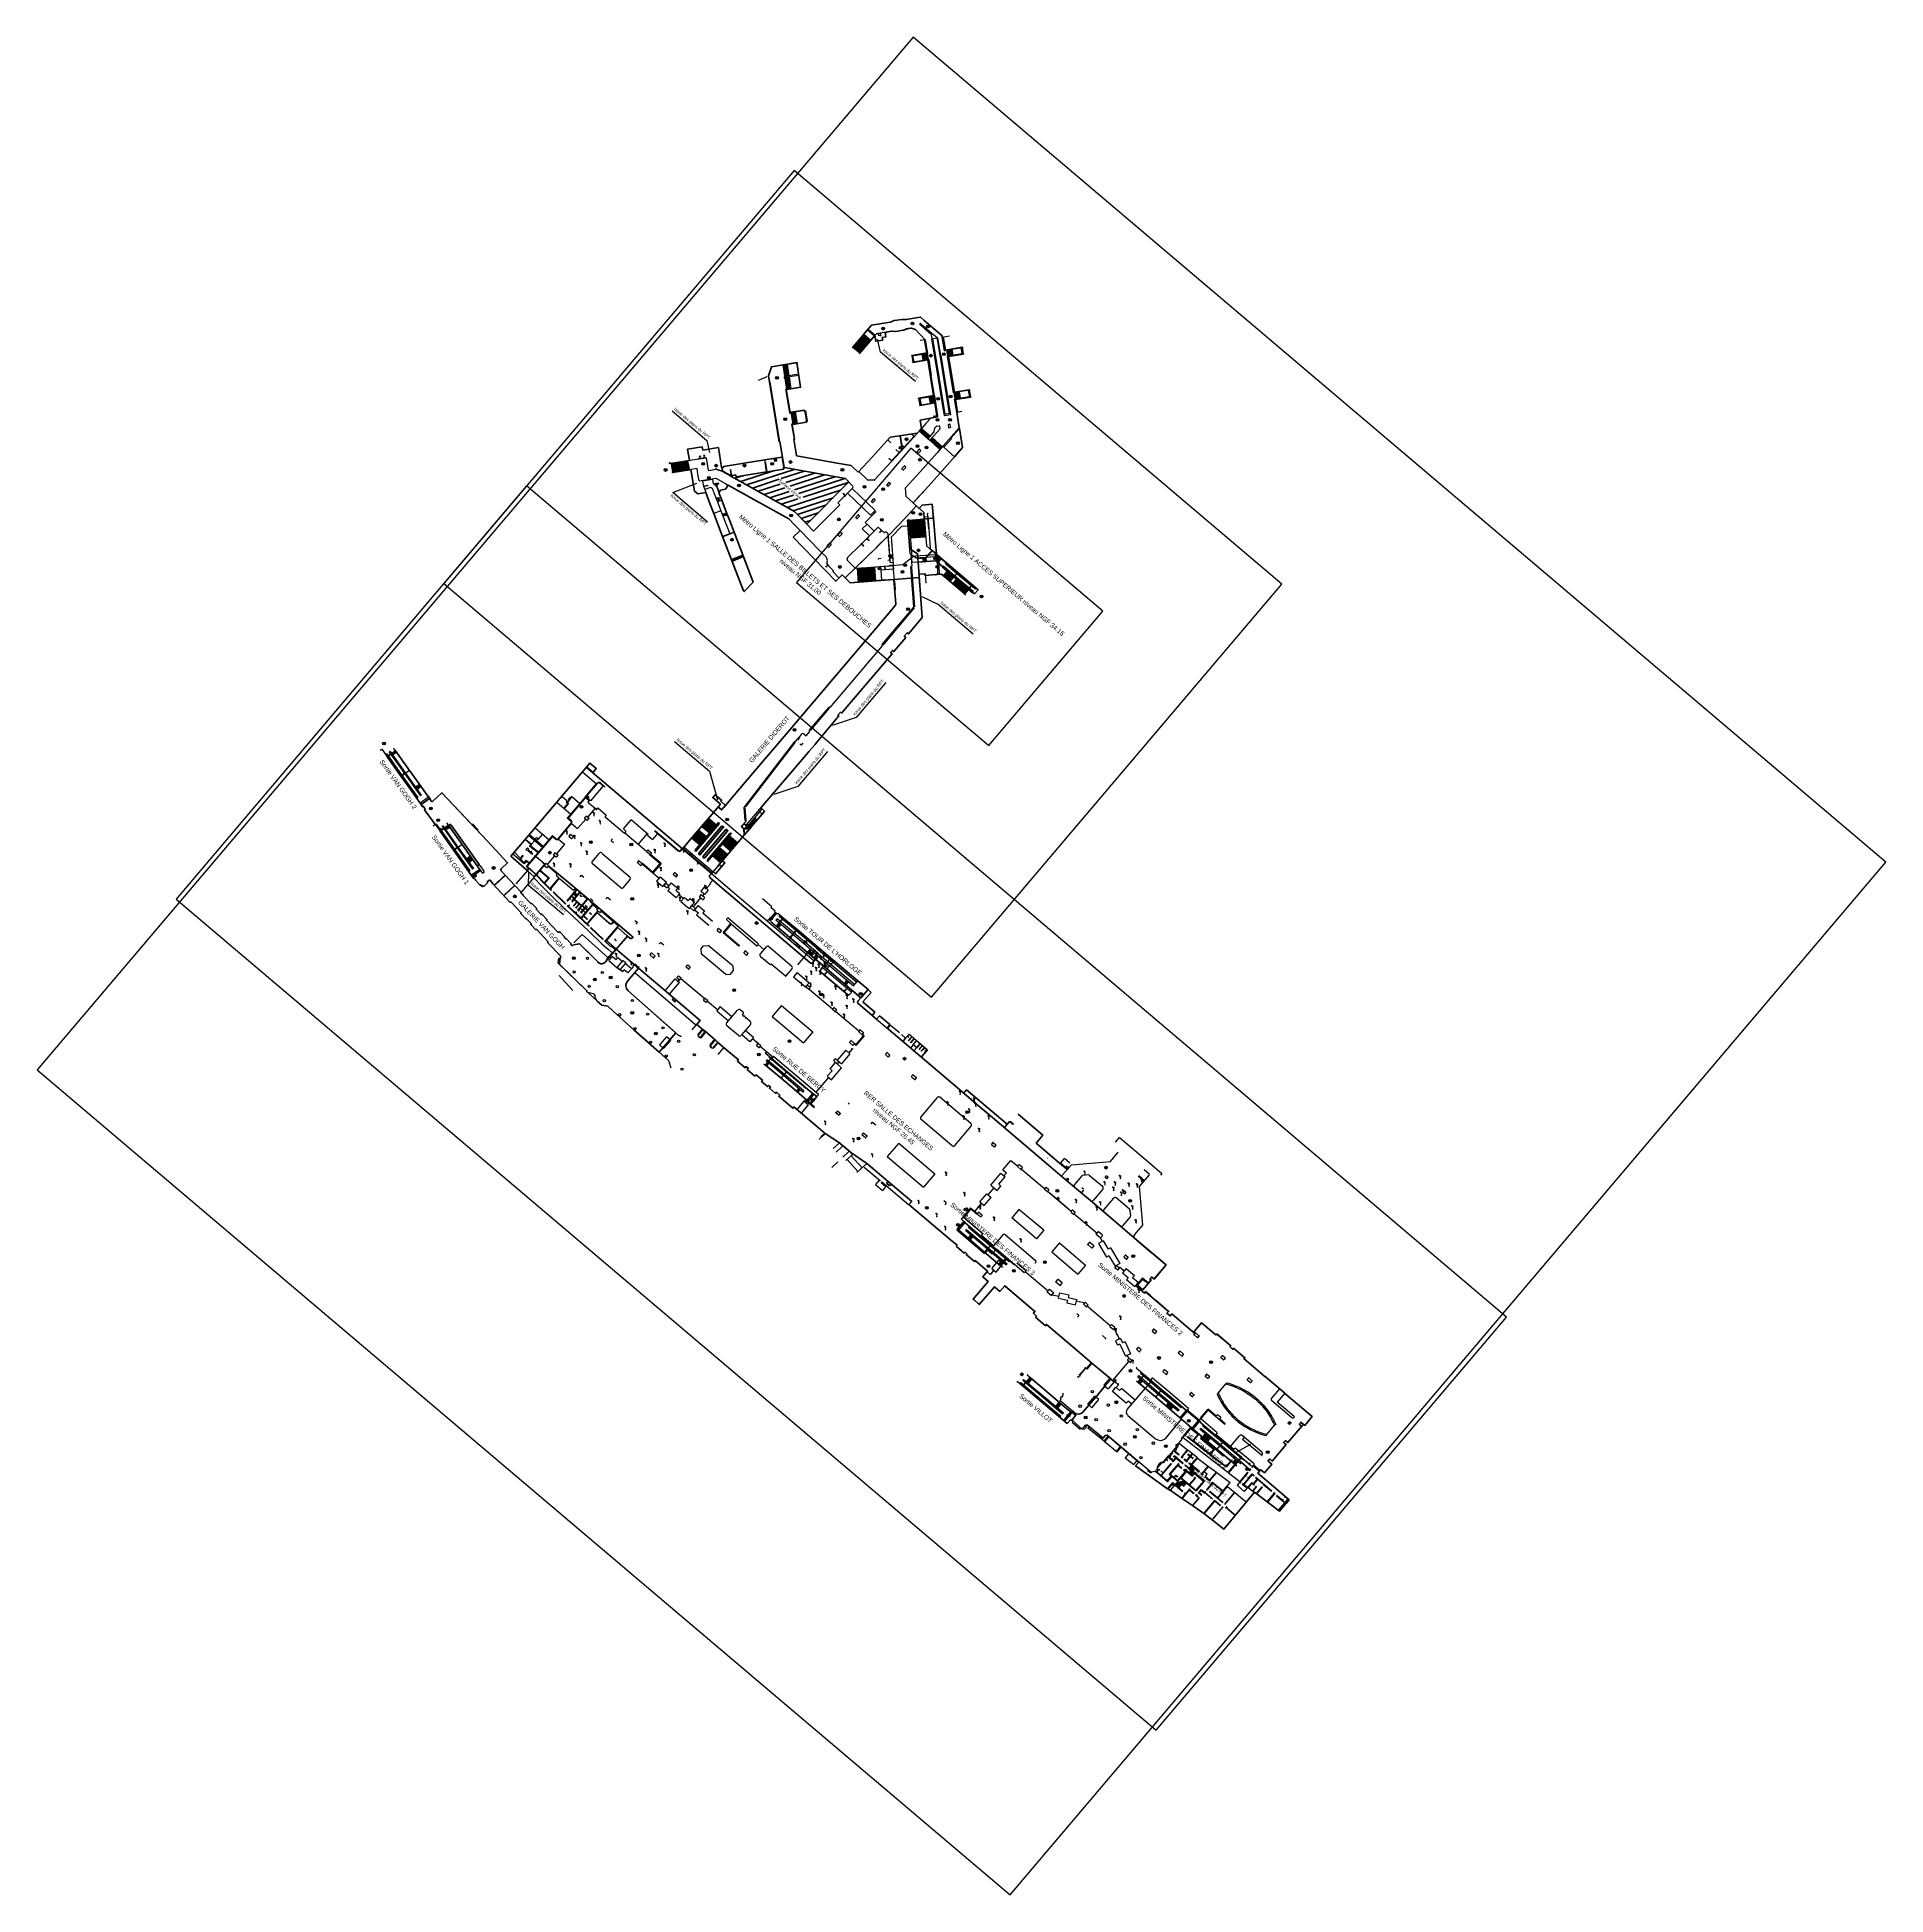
# Model space of a CAD drawing. Header units: metres. Extents: x 1653773 to 1654374, y 8182561 to 8183166.
import ezdxf
from ezdxf.enums import TextEntityAlignment as Align

# ---------------------------------------------------------------- set-up
doc = ezdxf.new("R2010")
doc.units = ezdxf.units.M
doc.header["$LTSCALE"] = 2
doc.header["$PDMODE"] = 32
doc.header["$PDSIZE"] = 0.03
doc.linetypes.add('CONTINU', pattern=[0])
for name, color, linetype in [('schema', 7, 'Continuous'), ('TOP-BATIS-_-E', 7, 'Continuous'), ('TOP-BATIS-MUR-E', 7, 'Continuous'), ('TOP-INFRA-EF-E', 7, 'Continuous'), ('TOP-INFRA-EM-E', 7, 'Continuous'), ('TOP-SCAN-TRUEVIEW-E', 7, 'Continuous'), ('TOP2M-BATIS-_-E', 6, 'Continuous'), ('TOP2M-BATIS-RPT-E', 8, 'Continuous'), ('TOP2M-EQUIP-_-E', 3, 'Continuous'), ('TOP2M-INFRA-EF-E', 6, 'Continuous'), ('TOP2M-INFRA-EM-E', 6, 'Continuous'), ('TOP2M-MOBIL-_-E', 6, 'Continuous'), ('TOP2M-SCAN-TRUEVIEW-E', 7, 'Continuous'), ('TOP3M-BATIS-_-E', 4, 'Continuous'), ('TOP3M-EQUIP-_-E', 3, 'Continuous'), ('TOP3M-INFRA-EF-E', 4, 'Continuous'), ('TOP3M-INFRA-EM-E', 4, 'Continuous'), ('TOP3M-SCAN-TRUEVIEW-E', 7, 'Continuous'), ('TOP4R-ALTIT-_-E', 1, 'Continuous'), ('TOP4R-BATIS-_-E', 1, 'Continuous'), ('TOP4R-BATIS-RPT-E', 8, 'Continuous'), ('TOP4R-EQUIP-_-E', 3, 'Continuous'), ('TOP4R-INFRA-EF-E', 1, 'Continuous'), ('TOP4R-INFRA-EM-E', 1, 'Continuous'), ('TOP4R-SCAN-TRUEVIEW-E', 7, 'Continuous'), ('TOP6R-BATIS-_-E', 3, 'Continuous'), ('TOP6R-EQUIP-_-E', 3, 'Continuous'), ('TOP6R-INFRA-EF-E', 3, 'Continuous'), ('TOP6R-INFRA-EM-E', 3, 'Continuous'), ('TOP6R-SCAN-TRUEVIEW-E', 7, 'Continuous')]:
    doc.layers.add(name, color=color, linetype=linetype)
for name, color, linetype, lineweight in [('TOP2M-SURFACE-_-E', 7, 'Continuous', 40), ('TOP3M-SURFACE-_-E', 7, 'Continuous', 40), ('TOP4R-SURFACE-_-E', 7, 'Continuous', 40)]:
    doc.layers.add(name, color=color, linetype=linetype, lineweight=lineweight)
doc.styles.add('Arial', font='ARIAL.TTF')
doc.styles.add('Romanc 2', font='Romanc.shx', dxfattribs={"width": 0.99, "height": 0.5})
doc.styles.add('ROMANS', font='ROMANS.shx', dxfattribs={"height": 0.35})
doc.styles.get("Standard").update_dxf_attribs({"font": 'txt.shx'})

# ---------------------------------------------------------------- blocks, each defined once
blk = doc.blocks.new('TOPM-ALTIT-_-E')
at = {"color": 0}
blk.add_point((0, 0), dxfattribs=at)
blk = doc.blocks.new('319')
at = {"linetype": 'Continuous'}
for p, q in [((0, 0), (0, 0.2)), ((0, 0), (1, 0)), ((0.5, 0), (0.5, 1)), ((1, 0), (1, 0.2))]:
    blk.add_line(p, q, dxfattribs=at)
blk.add_lwpolyline([(0.65, 0.6), (0.5, 1), (0.35, 0.6)], dxfattribs=at)
blk = doc.blocks.new('cdr_shm')
for p, q in [((0, 1), (0, 0)), ((1, 1), (0, 1)), ((1, 0), (1, 1)), ((0, 0), (1, 0))]:
    blk.add_line(p, q)
at = {"flags": 4}
blk.add_attdef('FEUILLE', text='', height=0.05, dxfattribs=at).set_placement((0.05, 0.05), align=Align.BOTTOM_LEFT)

msp = doc.modelspace()

# ---------------------------------------------------------------- hatches: boundary and pattern name
at = {"layer": 'TOP2M-SURFACE-_-E'}
h = msp.add_hatch(dxfattribs=at)
h.set_pattern_fill('ANSI31', color=256, scale=0.5, angle=333, style=0)
h.paths.add_polyline_path([(1653998.19, 8183022.85), (1653999.93, 8183023.14), (1653999.95, 8183023.12), (1654000.06, 8183022.54), (1654009.9, 8183024.15), (1654010.07, 8183024.18), (1654015.49, 8183025.07), (1654015.4, 8183025.61), (1654015.7, 8183025.55), (1654035.53, 8183021.97), (1654036.64, 8183020.87), (1654023.02, 8183007.13), (1654019.02, 8183011.25), (1653998.3, 8183022.79)])
h.paths.add_polyline_path([(1654013.38, 8183020.98), (1654014.4, 8183022.21), (1654021.94, 8183015.78), (1654021.04, 8183014.6)], flags=16)

# ---------------------------------------------------------------- linework, layer by layer
at = {"layer": 'TOP-BATIS-_-E'}
for p, q in [((1654040.57, 8183067.81), (1654037.71, 8183064.45)), ((1654042.85, 8183065.86), (1654039.99, 8183062.51)), ((1654041.25, 8183067.86), (1654042.8, 8183066.56)), ((1653983.38, 8183027.64), (1653978.68, 8183026.88)), ((1653984.87, 8183024.85), (1653984.61, 8183026.4)), ((1654069.58, 8182988.49), (1654072.08, 8182991.42)), ((1654069.58, 8182988.49), (1654074.63, 8182984.26)), ((1654072.08, 8182991.42), (1654077.73, 8182986.6)), ((1654077.85, 8182986.75), (1654077.73, 8182986.6)), ((1654074.41, 8182984), (1654074.63, 8182984.26)), ((1653884.24, 8182933.59), (1653884.7, 8182933.92)), ((1653884.7, 8182933.92), (1653891.03, 8182925.06)), ((1653888.77, 8182934.24), (1653888.57, 8182934.1)), ((1653888.69, 8182933.93), (1653888.57, 8182934.1)), ((1653888.78, 8182933.99), (1653888.69, 8182933.93)), ((1653888.78, 8182933.99), (1653893.76, 8182926.99)), ((1653893.76, 8182926.99), (1653891.03, 8182925.06)), ((1653901.44, 8182909.04), (1653902.09, 8182909.5)), ((1653902.09, 8182909.5), (1653908.17, 8182900.93)), ((1653906.07, 8182909.94), (1653905.87, 8182909.8)), ((1653905.99, 8182909.63), (1653905.87, 8182909.8)), ((1653906.07, 8182909.69), (1653905.99, 8182909.63)), ((1653910.9, 8182902.88), (1653906.07, 8182909.69)), ((1653910.9, 8182902.88), (1653908.17, 8182900.93)), ((1654009.06, 8182831.4), (1654009.15, 8182831.51)), ((1654009.15, 8182831.51), (1654014.63, 8182826.86)), ((1654082.86, 8182772.71), (1654080.83, 8182770.3)), ((1654080.83, 8182770.3), (1654086.62, 8182765.39)), ((1654086.68, 8182765.47), (1654086.62, 8182765.39)), ((1654130.41, 8182732.91), (1654130.17, 8182732.62)), ((1654130.17, 8182732.62), (1654138.52, 8182725.5)), ((1654091.29, 8182728.03), (1654091.49, 8182728.27)), ((1654091.49, 8182728.27), (1654099.23, 8182721.75)), ((1654094.9, 8182730.51), (1654094.72, 8182730.3)), ((1654101.56, 8182724.49), (1654094.72, 8182730.3)), ((1654130.26, 8182728.4), (1654136.5, 8182723.12)), ((1654136.5, 8182723.12), (1654138.52, 8182725.5)), ((1654158.4, 8182708.65), (1654156.36, 8182706.23)), ((1654158.4, 8182708.65), (1654161.73, 8182705.82)), ((1654162.9, 8182700.68), (1654156.36, 8182706.23)), ((1654161.73, 8182705.82), (1654166.91, 8182701.47)), ((1654162.92, 8182700.71), (1654162.87, 8182700.65)), ((1654167.15, 8182701.75), (1654166.91, 8182701.47))]:
    msp.add_line(p, q, dxfattribs=at)
at = {"layer": 'TOP-BATIS-_-E', "flags": 128}
msp.add_lwpolyline([(1653984.87, 8183024.85), (1653984.41, 8183024.77), (1653979.21, 8183023.93), (1653979.23, 8183023.75)], dxfattribs=at)
at = {"layer": 'TOP-BATIS-_-E'}
msp.add_circle((1653978.51, 8183027), 0.204, dxfattribs=at)
for centre, radius, start, end in [((1654040.94, 8183067.49), 0.483, 49.88031, 139.63216), ((1654042.48, 8183066.18), 0.493, 319.49482, 49.88031), ((1653983.51, 8183026.65), 0.999, 21.59555, 97.38052), ((1653981.62, 8183025.9), 3.03, 9.46743, 21.59555), ((1653892.5, 8182924.88), 1.27, 86.47745, 164.01228), ((1653909.58, 8182900.71), 1.29, 86.61337, 164.64011)]:
    msp.add_arc(centre, radius, start, end, dxfattribs=at)
at = {"layer": 'TOP-BATIS-MUR-E', "linetype": 'CONTINU'}
for p, q in [((1654009.46, 8182835.08), (1654009.72, 8182835.38)), ((1654090.44, 8182766.26), (1654090.7, 8182766.57))]:
    msp.add_line(p, q, dxfattribs=at)
at = {"layer": 'TOP-BATIS-MUR-E', "linetype": 'CONTINU', "flags": 128}
for points in [[(1654014.63, 8182826.86), (1654016.5, 8182829.05), (1654015.08, 8182830.27), (1654009.46, 8182835.08)], [(1654082.86, 8182772.71), (1654090.44, 8182766.26)]]:
    msp.add_lwpolyline(points, dxfattribs=at)
at = {"layer": 'TOP-INFRA-EF-E'}
for p, q in [((1654038.17, 8183064.99), (1654040.45, 8183063.05)), ((1654038.36, 8183065.21), (1654040.64, 8183063.27)), ((1654038.55, 8183065.43), (1654040.83, 8183063.49)), ((1654038.74, 8183065.65), (1654041.02, 8183063.72)), ((1654038.93, 8183065.88), (1654041.21, 8183063.94)), ((1654039.12, 8183066.1), (1654041.4, 8183064.16)), ((1654039.31, 8183066.32), (1654041.59, 8183064.39)), ((1654039.49, 8183066.55), (1654041.77, 8183064.61)), ((1654039.72, 8183066.81), (1654042.01, 8183064.87)), ((1654039.91, 8183067.04), (1654042.2, 8183065.1)), ((1654040.1, 8183067.26), (1654042.39, 8183065.32)), ((1654040.29, 8183067.48), (1654042.58, 8183065.54)), ((1654040.48, 8183067.71), (1654042.77, 8183065.76)), ((1654037.98, 8183064.76), (1654040.26, 8183062.83)), ((1653978.96, 8183026.93), (1653979.41, 8183023.96)), ((1653979.71, 8183024.01), (1653979.26, 8183026.98)), ((1653980.01, 8183024.06), (1653979.56, 8183027.02)), ((1653980.31, 8183024.11), (1653979.86, 8183027.07)), ((1653980.61, 8183024.16), (1653980.16, 8183027.12)), ((1653980.91, 8183024.2), (1653980.46, 8183027.17)), ((1653981.21, 8183024.25), (1653980.76, 8183027.22)), ((1653981.51, 8183024.3), (1653981.06, 8183027.26)), ((1653981.81, 8183024.35), (1653981.36, 8183027.31)), ((1653982.11, 8183024.4), (1653981.66, 8183027.36)), ((1653982.41, 8183024.45), (1653981.96, 8183027.41)), ((1653982.71, 8183024.5), (1653982.26, 8183027.46)), ((1653983.01, 8183024.55), (1653982.56, 8183027.51)), ((1653983.31, 8183024.6), (1653982.86, 8183027.55)), ((1653983.61, 8183024.64), (1653983.16, 8183027.6)), ((1653983.91, 8183024.69), (1653983.46, 8183027.65)), ((1653984.21, 8183024.74), (1653983.75, 8183027.7)), ((1653984.51, 8183024.79), (1653984.05, 8183027.75)), ((1654070.4, 8182987.81), (1654071.65, 8182989.28)), ((1654070.62, 8182987.62), (1654071.87, 8182989.1)), ((1654070.84, 8182987.44), (1654072.09, 8182988.91)), ((1654071.06, 8182987.25), (1654072.31, 8182988.73)), ((1654071.28, 8182987.07), (1654072.53, 8182988.54)), ((1654071.5, 8182986.89), (1654072.75, 8182988.35)), ((1654071.72, 8182986.7), (1654072.96, 8182988.17)), ((1654071.94, 8182986.52), (1654073.18, 8182987.98)), ((1654072.16, 8182986.33), (1654073.4, 8182987.8)), ((1654072.38, 8182986.15), (1654073.62, 8182987.61)), ((1654072.6, 8182985.96), (1654073.84, 8182987.43)), ((1654072.82, 8182985.78), (1654074.06, 8182987.24)), ((1654073.04, 8182985.6), (1654074.28, 8182987.06)), ((1654073.25, 8182985.41), (1654074.49, 8182986.87)), ((1654073.47, 8182985.23), (1654074.71, 8182986.68)), ((1654073.69, 8182985.04), (1654074.93, 8182986.5)), ((1654073.91, 8182984.86), (1654075.15, 8182986.31)), ((1654074.13, 8182984.68), (1654075.37, 8182986.13)), ((1654075.59, 8182985.94), (1654074.35, 8182984.49)), ((1653887.9, 8182932.53), (1653889.18, 8182933.43)), ((1653888.07, 8182932.3), (1653889.34, 8182933.2)), ((1653888.23, 8182932.06), (1653889.51, 8182932.97)), ((1653905.15, 8182908.26), (1653906.43, 8182909.17)), ((1653905.32, 8182908.03), (1653906.6, 8182908.93)), ((1653905.49, 8182907.79), (1653906.77, 8182908.7)), ((1654094.44, 8182728.14), (1654095.61, 8182729.55)), ((1654094.66, 8182727.96), (1654095.83, 8182729.36)), ((1654094.87, 8182727.78), (1654096.04, 8182729.18)), ((1654095.08, 8182727.6), (1654096.25, 8182729)), ((1654131.54, 8182729.04), (1654130.69, 8182728.04)), ((1654131.76, 8182728.86), (1654130.9, 8182727.85)), ((1654131.98, 8182728.67), (1654131.12, 8182727.67)), ((1654132.19, 8182728.49), (1654131.34, 8182727.48)), ((1654161.62, 8182701.77), (1654162.51, 8182702.82)), ((1654161.84, 8182701.58), (1654162.74, 8182702.63)), ((1654162.07, 8182701.38), (1654162.96, 8182702.43)), ((1654162.3, 8182701.19), (1654163.19, 8182702.24))]:
    msp.add_line(p, q, dxfattribs=at)
at = {"layer": 'TOP-INFRA-EF-E', "linetype": 'Continuous'}
for p, q in [((1654086.29, 8182767.53), (1654085.38, 8182766.45)), ((1654086.51, 8182767.34), (1654085.6, 8182766.26)), ((1654086.73, 8182767.15), (1654085.82, 8182766.07)), ((1654086.96, 8182766.96), (1654086.04, 8182765.88))]:
    msp.add_line(p, q, dxfattribs=at)
at = {"layer": 'TOP-INFRA-EF-E', "flags": 128}
for points in [[(1654041.09, 8183066.12, 0, 0, 0), (1654040.45, 8183065.35, 0.2, 0, 0), (1654040.12, 8183064.97, 0, 0, 0)], [(1653982.57, 8183025.98, 0, 0, 0), (1653981.58, 8183025.83, 0.2, 0, 0), (1653981.09, 8183025.76, 0, 0, 0)], [(1654072.81, 8182986.92, 0, 0, 0), (1654073.58, 8182986.27, 0.2, 0, 0), (1654073.96, 8182985.95, 0, 0, 0)]]:
    msp.add_lwpolyline(points, format="xyseb", dxfattribs=at)
at = {"layer": 'TOP-INFRA-EF-E', "linetype": 'Continuous', "flags": 128}
for points in [[(1654009.49, 8182831.22), (1654010.27, 8182832.13)], [(1654009.71, 8182831.04), (1654010.49, 8182831.95)], [(1654009.93, 8182830.85), (1654010.71, 8182831.76)]]:
    msp.add_lwpolyline(points, dxfattribs=at)
at = {"layer": 'TOP-INFRA-EM-E'}
for p, q in [((1654070.85, 8182989.97), (1654076.82, 8182984.9)), ((1654071.12, 8182990.29), (1654077.09, 8182985.21)), ((1654071.18, 8182990.36), (1654076.86, 8182985.53)), ((1654071.83, 8182991.12), (1654077.51, 8182986.3)), ((1654071.89, 8182991.2), (1654077.86, 8182986.13)), ((1654077.51, 8182986.3), (1654077.75, 8182986.58)), ((1654077.73, 8182986.6), (1654078.04, 8182986.34)), ((1654077.86, 8182986.13), (1654078.04, 8182986.34)), ((1654076.53, 8182985.14), (1654076.86, 8182985.53)), ((1654076.82, 8182984.9), (1654077.09, 8182985.21)), ((1654076.86, 8182985.53), (1654077.09, 8182985.21)), ((1654077.51, 8182986.3), (1654077.86, 8182986.13)), ((1653886.35, 8182932.37), (1653885.99, 8182932.12)), ((1653886.35, 8182932.37), (1653891.38, 8182925.31)), ((1653887.45, 8182933.16), (1653887.17, 8182932.96)), ((1653887.17, 8182932.96), (1653892.2, 8182925.89)), ((1653887.45, 8182933.16), (1653892.49, 8182926.09)), ((1653903.15, 8182908), (1653903.5, 8182908.26)), ((1653903.5, 8182908.26), (1653908.53, 8182901.19)), ((1653904.32, 8182908.84), (1653904.6, 8182909.04)), ((1653904.32, 8182908.84), (1653909.34, 8182901.77)), ((1653904.6, 8182909.04), (1653909.62, 8182901.97)), ((1654009.79, 8182832.54), (1654010.09, 8182832.89)), ((1654015.4, 8182827.76), (1654009.79, 8182832.54)), ((1654015.7, 8182828.11), (1654010.09, 8182832.89)), ((1654010.73, 8182833.65), (1654010.9, 8182833.85)), ((1654016.35, 8182828.87), (1654010.73, 8182833.65)), ((1654081.74, 8182771.38), (1654087.87, 8182766.18)), ((1654082.01, 8182771.7), (1654088.14, 8182766.49)), ((1654082.65, 8182772.47), (1654088.79, 8182767.26)), ((1654087.87, 8182766.18), (1654088.14, 8182766.49)), ((1654088.79, 8182767.26), (1654088.99, 8182767.49)), ((1654092.36, 8182727.54), (1654092.65, 8182727.88)), ((1654092.65, 8182727.88), (1654099.52, 8182722.09)), ((1654093.28, 8182728.64), (1654093.52, 8182728.92)), ((1654093.28, 8182728.64), (1654100.16, 8182722.84)), ((1654093.52, 8182728.92), (1654100.4, 8182723.12)), ((1654130.67, 8182729.78), (1654130.96, 8182730.12)), ((1654130.67, 8182729.78), (1654137.34, 8182724.11)), ((1654130.96, 8182730.12), (1654137.63, 8182724.45)), ((1654131.6, 8182730.88), (1654131.86, 8182731.18)), ((1654131.6, 8182730.88), (1654138.28, 8182725.21)), ((1654165.02, 8182702.58), (1654158.18, 8182708.38)), ((1654164.09, 8182701.48), (1654157.25, 8182707.28)), ((1654164.37, 8182701.82), (1654157.53, 8182707.62)), ((1654165.02, 8182702.58), (1654165.25, 8182702.86)), ((1654164.09, 8182701.48), (1654164.37, 8182701.82))]:
    msp.add_line(p, q, dxfattribs=at)
at = {"layer": 'TOP-INFRA-EM-E', "flags": 128}
for points in [[(1653890.57, 8182930.07, 0, 0, 0), (1653889.99, 8182930.88, 0.2, 0, 0), (1653889.7, 8182931.29, 0, 0, 0)], [(1653907.83, 8182905.72, 0, 0, 0), (1653907.25, 8182906.54, 0.2, 0, 0), (1653906.96, 8182906.94, 0, 0, 0)], [(1654012.34, 8182829.54, 0, 0, 0), (1654011.58, 8182830.19, 0.2, 0, 0), (1654011.2, 8182830.51, 0, 0, 0)], [(1654083.87, 8182768.72, 0, 0, 0), (1654084.63, 8182768.07, 0.2, 0, 0), (1654085.01, 8182767.75, 0, 0, 0)], [(1654097.61, 8182726.67, 0, 0, 0), (1654096.85, 8182727.32, 0.2, 0, 0), (1654096.46, 8182727.64, 0, 0, 0)], [(1654134.41, 8182725.82, 0, 0, 0), (1654133.65, 8182726.47, 0.2, 0, 0), (1654133.27, 8182726.79, 0, 0, 0)], [(1654159.9, 8182704.21, 0, 0, 0), (1654160.66, 8182703.57, 0.2, 0, 0), (1654161.04, 8182703.24, 0, 0, 0)]]:
    msp.add_lwpolyline(points, format="xyseb", dxfattribs=at)
at = {"layer": 'TOP-SCAN-TRUEVIEW-E'}
for centre in [(1654041.46, 8183066.68), (1653977.07, 8183024.77), (1654079.85, 8182983.61), (1653885.44, 8182935.78), (1653903.07, 8182910.86), (1654007.42, 8182834.61), (1654090.36, 8182764.21), (1654092.96, 8182730.55), (1654128.33, 8182731.73), (1654166.3, 8182699.66)]:
    msp.add_circle(centre, 0.45, dxfattribs=at)
at = {"layer": 'TOP2M-BATIS-_-E'}
for p, q in [((1654041.98, 8183069.47), (1654043.96, 8183071.79)), ((1654044.07, 8183071.84), (1654050.16, 8183072.86)), ((1654044.07, 8183071.84), (1654044.07, 8183071.84)), ((1654050.44, 8183072.96), (1654051.4, 8183073.38)), ((1654051.4, 8183073.38), (1654052.03, 8183073.48)), ((1654052.03, 8183073.48), (1654053.88, 8183073.77)), ((1654053.88, 8183073.77), (1654054.91, 8183073.7)), ((1654055.37, 8183073.74), (1654059.84, 8183074.47)), ((1654061.15, 8183070.92), (1654059.75, 8183072.1)), ((1654060.18, 8183072.24), (1654060.05, 8183072.35)), ((1654060.18, 8183072.24), (1654064.83, 8183068.31)), ((1654061.2, 8183073.37), (1654066.93, 8183068.54)), ((1654041.98, 8183069.47), (1654040.57, 8183067.81)), ((1654043.81, 8183066.98), (1654042.85, 8183065.86)), ((1654043.81, 8183066.98), (1654045.51, 8183068.99)), ((1654050.59, 8183069.89), (1654045.62, 8183069.05)), ((1654051.9, 8183069.81), (1654050.81, 8183069.91)), ((1654054.28, 8183070.21), (1654052.07, 8183069.83)), ((1654055.43, 8183070.65), (1654054.57, 8183070.29)), ((1654056.1, 8183070.8), (1654055.71, 8183070.74)), ((1654056.86, 8183070.92), (1654056.1, 8183070.8)), ((1654061.62, 8183067.02), (1654058.3, 8183070.43)), ((1654061.51, 8183067.13), (1654059.86, 8183066.84)), ((1654061.15, 8183070.92), (1654063.39, 8183069.01)), ((1654061.3, 8183067.1), (1654062.02, 8183062.68)), ((1654062.32, 8183062.73), (1654061.62, 8183067.02)), ((1654063.46, 8183068.87), (1654063.68, 8183067.48)), ((1654063.68, 8183067.48), (1654065.34, 8183067.73)), ((1654065.83, 8183054.33), (1654063.68, 8183067.48)), ((1654067.06, 8183068.01), (1654069.38, 8183068.39)), ((1654011.49, 8183058.33), (1654020.08, 8183059.76)), ((1654057.08, 8183062.03), (1654061.99, 8183062.83)), ((1654057.11, 8183061.88), (1654057.08, 8183062.03)), ((1654057.11, 8183061.88), (1654062.02, 8183062.68)), ((1654057.57, 8183059.94), (1654057.25, 8183061.9)), ((1654057.43, 8183059.92), (1654062.34, 8183060.7)), ((1654057.46, 8183059.77), (1654057.43, 8183059.92)), ((1654057.46, 8183059.77), (1654062.36, 8183060.55)), ((1654057.87, 8183059.99), (1654057.54, 8183061.95)), ((1654060.81, 8183060.45), (1654060.48, 8183062.43)), ((1654061.1, 8183060.5), (1654060.77, 8183062.48)), ((1654061.41, 8183060.55), (1654061.08, 8183062.53)), ((1654061.7, 8183060.59), (1654061.37, 8183062.58)), ((1654061.99, 8183060.64), (1654061.66, 8183062.62)), ((1654062.29, 8183060.69), (1654061.96, 8183062.67)), ((1654062.32, 8183062.73), (1654062.02, 8183062.68)), ((1654062.58, 8183060.73), (1654062.25, 8183062.72)), ((1654062.65, 8183060.75), (1654062.34, 8183060.7)), ((1654062.34, 8183060.7), (1654063.19, 8183055.45)), ((1654062.65, 8183060.75), (1654063.5, 8183055.5)), ((1654067.8, 8183063.58), (1654068.11, 8183063.63)), ((1654073.67, 8183064.7), (1654068.08, 8183063.78)), ((1654073.69, 8183064.55), (1654068.11, 8183063.63)), ((1654068.84, 8183061.79), (1654068.54, 8183063.71)), ((1654068.77, 8183061.78), (1654069.07, 8183061.83)), ((1654069.14, 8183061.84), (1654068.84, 8183063.76)), ((1654073.99, 8183062.66), (1654069.07, 8183061.83)), ((1654074.02, 8183062.51), (1654069.1, 8183061.68)), ((1654069.44, 8183061.89), (1654069.14, 8183063.8)), ((1654069.74, 8183061.94), (1654069.43, 8183063.85)), ((1654070.01, 8183061.99), (1654069.71, 8183063.9)), ((1654070.31, 8183062.04), (1654070.01, 8183063.95)), ((1654070.61, 8183062.09), (1654070.3, 8183063.99)), ((1654073.55, 8183062.58), (1654073.25, 8183064.48)), ((1654073.85, 8183062.63), (1654073.55, 8183064.53)), ((1654073.67, 8183064.7), (1654073.69, 8183064.55)), ((1654073.99, 8183062.66), (1654074.02, 8183062.51)), ((1654007.3, 8183054.01), (1654010.06, 8183055.21)), ((1654010.51, 8183055.38), (1654011.49, 8183058.33)), ((1654010.51, 8183055.38), (1654014.01, 8183033.94)), ((1654010.86, 8183053.45), (1654010.97, 8183053.46)), ((1654010.97, 8183053.46), (1654014.16, 8183033.96)), ((1654015.53, 8183054.92), (1654015.82, 8183054.97)), ((1654015.58, 8183054.59), (1654015.88, 8183054.64)), ((1654015.67, 8183054.95), (1654015.73, 8183054.61)), ((1654067.71, 8183042.9), (1654065.83, 8183054.33)), ((1654017.43, 8183043.22), (1654016.13, 8183051.06)), ((1654016.15, 8183051.07), (1654016.45, 8183051.11)), ((1654017.57, 8183043.24), (1654016.28, 8183051.09)), ((1654020.99, 8183051.67), (1654016.54, 8183050.97)), ((1654021.01, 8183051.57), (1654016.55, 8183050.87)), ((1654020.99, 8183051.67), (1654021.01, 8183051.57)), ((1654059.32, 8183048.14), (1654064.25, 8183048.97)), ((1654059.34, 8183047.99), (1654059.32, 8183048.14)), ((1654059.34, 8183047.99), (1654064.27, 8183048.82)), ((1654059.5, 8183048.02), (1654059.86, 8183045.91)), ((1654059.8, 8183048.07), (1654060.16, 8183045.96)), ((1654062.73, 8183048.56), (1654063.09, 8183046.46)), ((1654063.03, 8183048.61), (1654063.39, 8183046.51)), ((1654063.33, 8183048.66), (1654063.69, 8183046.56)), ((1654063.62, 8183048.71), (1654063.98, 8183046.61)), ((1654063.91, 8183048.76), (1654064.27, 8183046.66)), ((1654064.21, 8183048.81), (1654064.57, 8183046.71)), ((1654064.27, 8183048.82), (1654064.58, 8183048.87)), ((1654064.5, 8183048.86), (1654064.86, 8183046.76)), ((1654064.61, 8183046.72), (1654064.92, 8183046.77)), ((1654065.63, 8183042.23), (1654064.92, 8183046.77)), ((1654070.71, 8183049.9), (1654071.01, 8183049.95)), ((1654070.8, 8183049.91), (1654071.16, 8183047.81)), ((1654075.98, 8183050.88), (1654070.99, 8183050.1)), ((1654076, 8183050.73), (1654071.01, 8183049.95)), ((1654071.03, 8183047.79), (1654071.34, 8183047.85)), ((1654071.75, 8183043.56), (1654071.03, 8183047.79)), ((1654071.1, 8183049.96), (1654071.45, 8183047.86)), ((1654076.36, 8183048.62), (1654071.34, 8183047.85)), ((1654072.06, 8183043.62), (1654071.34, 8183047.85)), ((1654076.38, 8183048.47), (1654071.36, 8183047.7)), ((1654071.39, 8183050.01), (1654071.74, 8183047.91)), ((1654071.68, 8183050.05), (1654072.04, 8183047.95)), ((1654071.98, 8183050.1), (1654072.33, 8183048)), ((1654072.27, 8183050.14), (1654072.63, 8183048.04)), ((1654072.56, 8183050.19), (1654072.92, 8183048.09)), ((1654075.52, 8183050.65), (1654075.88, 8183048.55)), ((1654075.82, 8183050.7), (1654076.17, 8183048.59)), ((1654076, 8183050.73), (1654075.98, 8183050.88)), ((1654076.36, 8183048.62), (1654076.38, 8183048.47)), ((1654017.43, 8183043.22), (1654017.73, 8183043.27)), ((1654022.2, 8183044.28), (1654017.79, 8183043.54)), ((1654022.22, 8183044.18), (1654017.8, 8183043.44)), ((1654017.8, 8183043.44), (1654018.44, 8183039.6)), ((1654018.07, 8183043.49), (1654018.71, 8183039.65)), ((1654018.36, 8183043.54), (1654018.99, 8183039.7)), ((1654018.65, 8183043.58), (1654019.28, 8183039.74)), ((1654018.94, 8183043.63), (1654019.57, 8183039.79)), ((1654019.22, 8183043.68), (1654019.86, 8183039.84)), ((1654022.22, 8183044.18), (1654022.2, 8183044.28)), ((1654022.22, 8183044.18), (1654022.85, 8183040.33)), ((1654022.8, 8183043.89), (1654022.28, 8183043.8)), ((1654022.57, 8183043.85), (1654023.08, 8183040.77)), ((1654022.79, 8183040.72), (1654023.32, 8183040.81)), ((1654059.7, 8183045.88), (1654064.61, 8183046.72)), ((1654059.7, 8183045.88), (1654059.73, 8183045.73)), ((1654059.73, 8183045.73), (1654064.63, 8183046.57)), ((1654059.89, 8183041.02), (1654065.54, 8183042.1)), ((1654061.73, 8183039.84), (1654063.28, 8183041.57)), ((1654064.09, 8183042.32), (1654065.58, 8183042.59)), ((1654067.71, 8183042.9), (1654069.64, 8183043.23)), ((1654067.8, 8183042.49), (1654067.71, 8183042.9)), ((1654071.75, 8183043.56), (1654073.39, 8183043.85)), ((1654072.6, 8183038.46), (1654071.75, 8183043.56)), ((1654018.01, 8183039.7), (1654018.84, 8183034.7)), ((1654018.31, 8183039.75), (1654018.02, 8183039.69)), ((1654018.16, 8183039.72), (1654018.99, 8183034.72)), ((1654022.85, 8183040.33), (1654018.44, 8183039.6)), ((1654022.87, 8183040.23), (1654018.45, 8183039.5)), ((1654018.99, 8183034.72), (1654018.75, 8183034.68)), ((1654018.75, 8183034.68), (1654019.61, 8183029.46)), ((1654022.85, 8183040.33), (1654022.87, 8183040.23)), ((1654058.93, 8183036.72), (1654050.24, 8183035.45)), ((1654053.85, 8183032.99), (1654053.4, 8183035.91)), ((1654053.98, 8183032.84), (1654053.5, 8183035.92)), ((1654057.14, 8183036.46), (1654057.88, 8183035.81)), ((1654060.9, 8183038.91), (1654060.77, 8183039.02)), ((1654061.48, 8183039.56), (1654061.35, 8183039.67)), ((1654061.48, 8183039.55), (1654061.48, 8183039.55)), ((1654062.52, 8183034.92), (1654064.29, 8183037.03)), ((1654062.53, 8183034.77), (1654062.9, 8183034.47)), ((1654066.22, 8183038.09), (1654063.05, 8183034.48)), ((1654064.45, 8183037.39), (1654064.61, 8183038.35)), ((1654064.65, 8183038.43), (1654065.04, 8183038.96)), ((1654065.16, 8183039.03), (1654066.03, 8183039.17)), ((1654066.15, 8183039.08), (1654066.27, 8183038.2)), ((1654067.48, 8183032.74), (1654072.6, 8183038.46)), ((1654070.04, 8183034.94), (1654067.59, 8183032.14)), ((1654068.96, 8183039.45), (1654069.09, 8183038.61)), ((1654069.05, 8183039.58), (1654069.45, 8183039.64)), ((1654069.22, 8183038.52), (1654069.61, 8183038.58)), ((1654069.57, 8183039.55), (1654069.7, 8183038.7)), ((1654069.97, 8183035.24), (1654072.67, 8183038.25)), ((1654070.04, 8183034.94), (1654069.97, 8183035.24)), ((1654071.35, 8183037.06), (1654071.49, 8183036.93)), ((1654071.91, 8183037.69), (1654071.91, 8183037.69)), ((1654071.91, 8183037.69), (1654072.05, 8183037.56)), ((1654072.67, 8183038.25), (1654073.68, 8183032.05)), ((1653988.96, 8183032.28), (1653984.2, 8183031.57)), ((1653989.13, 8183031.25), (1653994.22, 8183032.06)), ((1654009.38, 8183028.05), (1654014.85, 8183028.94)), ((1654014.85, 8183028.94), (1654015.49, 8183025.07)), ((1654014.87, 8183028.87), (1654015.07, 8183028.9)), ((1654015.06, 8183028.97), (1654015.6, 8183025.66)), ((1654044.37, 8183029.01), (1654039.75, 8183024.09)), ((1654050.36, 8183033.61), (1654049.35, 8183034.54)), ((1654051.95, 8183031.39), (1654053, 8183030.42)), ((1654053.93, 8183032.79), (1654053.04, 8183031.8)), ((1654054.03, 8183031.3), (1654053.9, 8183031.41)), ((1654054.6, 8183032.18), (1654053.93, 8183032.79)), ((1654054.64, 8183032.23), (1654053.98, 8183032.84)), ((1654054.61, 8183031.93), (1654054.48, 8183032.05)), ((1654054.61, 8183031.93), (1654054.61, 8183031.93)), ((1654056.05, 8183033.53), (1654055.92, 8183033.64)), ((1654056.52, 8183034.05), (1654056.39, 8183034.16)), ((1654056.52, 8183034.05), (1654056.52, 8183034.05)), ((1654059.52, 8183031.51), (1654058.8, 8183030.72)), ((1654058.81, 8183030.57), (1654059.16, 8183030.25)), ((1654060.04, 8183031.04), (1654059.31, 8183030.25)), ((1654059.68, 8183031.52), (1654060.03, 8183031.2)), ((1654067.48, 8183032.74), (1654065.35, 8183030.38)), ((1654066.18, 8183023.52), (1654071.05, 8183029.01)), ((1654071.05, 8183029.01), (1654067.59, 8183032.14)), ((1654073.68, 8183032.05), (1654071.05, 8183029.01)), ((1653986.46, 8183017.84), (1653985.28, 8183024.92)), ((1653993.35, 8183025.1), (1653993.52, 8183025.36)), ((1653993.35, 8183025.1), (1653995.04, 8183024.61)), ((1653994.25, 8183024.73), (1653994.27, 8183024.83)), ((1653994.94, 8183024.52), (1653994.97, 8183024.63)), ((1653995.04, 8183024.61), (1653995.42, 8183024.53)), ((1653995.25, 8183025.57), (1653995.42, 8183024.53)), ((1653995.46, 8183025.49), (1653995.27, 8183025.46)), ((1653995.59, 8183024.68), (1653995.4, 8183024.65)), ((1653995.9, 8183025.68), (1653995.44, 8183025.6)), ((1653995.44, 8183025.6), (1653995.62, 8183024.48)), ((1653995.62, 8183024.48), (1653998.39, 8183022.92)), ((1654009.29, 8183028.04), (1653995.87, 8183025.85)), ((1653995.87, 8183025.85), (1653995.9, 8183025.68)), ((1653998.05, 8183024.87), (1653998.16, 8183024.89)), ((1653998.05, 8183024.87), (1653998.39, 8183022.92)), ((1653998.16, 8183024.89), (1653998.5, 8183022.9)), ((1653998.19, 8183022.85), (1653999.93, 8183023.14)), ((1653999.93, 8183023.14), (1653999.95, 8183023.12)), ((1653999.95, 8183023.12), (1654000.06, 8183022.54)), ((1654000.06, 8183022.54), (1654009.9, 8183024.15)), ((1654009.9, 8183024.15), (1654009.29, 8183028.04)), ((1654009.54, 8183027.05), (1654009.38, 8183028.05)), ((1654009.61, 8183027.07), (1654009.54, 8183027.05)), ((1654010.07, 8183024.18), (1654009.61, 8183027.07)), ((1654009.62, 8183025.93), (1654009.79, 8183025.96)), ((1654009.75, 8183025.14), (1654009.92, 8183025.16)), ((1654015.49, 8183025.07), (1654010.07, 8183024.18)), ((1654015.01, 8183028.01), (1654015.21, 8183028.04)), ((1654032.25, 8183027.12), (1654037.46, 8183026.18)), ((1654037.46, 8183026.18), (1654039.75, 8183024.09)), ((1654042.76, 8183021.58), (1654039.92, 8183024.26)), ((1654045.1, 8183021.65), (1654047.71, 8183024.48)), ((1654047.82, 8183024.6), (1654050.42, 8183027.44)), ((1654054.64, 8183026.06), (1654053.92, 8183025.27)), ((1654053.93, 8183025.12), (1654054.29, 8183024.8)), ((1654055.16, 8183025.6), (1654054.44, 8183024.8)), ((1654054.79, 8183026.07), (1654055.15, 8183025.75)), ((1654061.58, 8183018.43), (1654066.18, 8183023.52)), ((1653987.93, 8183021.26), (1653993.36, 8183022.11)), ((1653989.04, 8183021.25), (1653992.26, 8183021.76)), ((1653989.04, 8183021.25), (1653989.26, 8183019.98)), ((1653989.26, 8183019.98), (1653989.37, 8183019.62)), ((1653989.37, 8183019.62), (1653990.79, 8183019.83)), ((1653989.4, 8183019.54), (1653990.8, 8183019.73)), ((1653989.4, 8183019.54), (1653989.81, 8183018.41)), ((1653991.65, 8183019.09), (1653989.81, 8183018.41)), ((1653989.81, 8183018.41), (1653990.15, 8183017.44)), ((1653990.59, 8183016.25), (1653990.15, 8183017.44)), ((1653990.33, 8183021.63), (1653990.36, 8183021.46)), ((1653990.79, 8183019.83), (1653990.8, 8183019.73)), ((1653992.3, 8183018.71), (1653991.65, 8183019.09)), ((1653992.11, 8183021.91), (1653992.13, 8183021.74)), ((1653992.26, 8183021.76), (1653992.51, 8183020.23)), ((1653992.94, 8183017.01), (1653992.3, 8183018.71)), ((1653992.51, 8183020.23), (1653994.23, 8183020.54)), ((1653993.91, 8183014.47), (1653992.94, 8183017.01)), ((1653993.25, 8183020.36), (1653993.93, 8183018.58)), ((1653993.27, 8183020.31), (1653993.38, 8183020.35)), ((1653993.36, 8183022.11), (1653998.83, 8183019.04)), ((1653993.37, 8183020.38), (1653994.49, 8183017.45)), ((1653993.55, 8183019.56), (1653993.66, 8183019.61)), ((1653993.93, 8183018.58), (1653995.3, 8183014.99)), ((1653994.34, 8183020.12), (1653994.23, 8183020.54)), ((1653994.41, 8183017.33), (1653994.94, 8183018.2)), ((1653994.94, 8183018.2), (1653996.53, 8183018.51)), ((1653997.44, 8183019.82), (1653996.53, 8183018.51)), ((1653996.59, 8183020.16), (1653997.37, 8183019.72)), ((1653998.83, 8183019.04), (1654005.78, 8183015.18)), ((1654036.64, 8183020.87), (1654023.02, 8183007.13)), ((1654042.91, 8183021.53), (1654044.96, 8183021.58)), ((1654049.72, 8183020.71), (1654048.99, 8183019.93)), ((1654048.99, 8183019.78), (1654049.33, 8183019.46)), ((1654050.22, 8183020.24), (1654049.49, 8183019.46)), ((1654049.88, 8183020.72), (1654050.22, 8183020.4)), ((1654061.58, 8183018.43), (1654059.34, 8183015.98)), ((1653990.59, 8183016.25), (1653991.49, 8183013.91)), ((1653992.74, 8183010.62), (1653991.49, 8183013.91)), ((1653995.04, 8183011.51), (1653992.74, 8183010.62)), ((1653992.74, 8183010.62), (1653993.75, 8183007.99)), ((1653995.3, 8183014.99), (1653993.91, 8183014.47)), ((1653995.37, 8183014.9), (1653993.94, 8183014.37)), ((1653993.94, 8183014.37), (1653995.04, 8183011.51)), ((1653994.07, 8183014.41), (1653994.03, 8183014.51)), ((1653994.82, 8183014.69), (1653994.78, 8183014.79)), ((1653996.77, 8183011.19), (1653995.37, 8183014.9)), ((1653997.91, 8183008.23), (1653996.77, 8183011.19)), ((1654044.73, 8183015.42), (1654043.99, 8183014.65)), ((1654044.33, 8183014.17), (1654043.99, 8183014.49)), ((1654045.22, 8183014.95), (1654044.48, 8183014.18)), ((1654045.22, 8183015.1), (1654044.88, 8183015.43)), ((1653993.75, 8183007.99), (1653995.02, 8183004.69)), ((1653995.02, 8183004.69), (1653995.61, 8183003.13)), ((1653999.33, 8183004.53), (1653995.61, 8183003.13)), ((1653999.33, 8183004.53), (1653997.91, 8183008.23)), ((1653999.33, 8183004.53), (1654005.58, 8182988.31)), ((1654020.86, 8183005.06), (1654018.61, 8183002.9)), ((1654033.99, 8183004.48), (1654033.23, 8183003.73)), ((1654034.15, 8183004.48), (1654034.48, 8183004.14)), ((1654038.91, 8183009.42), (1654039.66, 8183010.18)), ((1654038.91, 8183009.26), (1654039.25, 8183008.93)), ((1654039.4, 8183008.93), (1654040.15, 8183009.7)), ((1654039.81, 8183010.18), (1654040.15, 8183009.86)), ((1654040.46, 8183000.39), (1654046.22, 8183006.19)), ((1654046.22, 8183006.19), (1654048.24, 8183004.27)), ((1654048.24, 8183004.27), (1654048.7, 8183004.75)), ((1654048.7, 8183004.75), (1654049.25, 8183004.18)), ((1654055.76, 8183008.46), (1654056.22, 8183008.5)), ((1654056.6, 8182997.52), (1654055.76, 8183008.46)), ((1654056.48, 8183005.1), (1654056.22, 8183008.5)), ((1653995.61, 8183003.13), (1654002.38, 8182985.43)), ((1653999.36, 8183004.45), (1653995.64, 8183003.05)), ((1653997.99, 8183004.02), (1653998.02, 8183003.94)), ((1653998.73, 8183004.31), (1653998.77, 8183004.22)), ((1654018.61, 8183002.9), (1654032.45, 8182988.57)), ((1654029.63, 8183000.18), (1654030.4, 8183000.93)), ((1654029.63, 8183000.02), (1654029.95, 8182999.69)), ((1654030.11, 8182999.69), (1654030.87, 8183000.44)), ((1654030.55, 8183000.93), (1654030.88, 8183000.6)), ((1654033.56, 8183003.24), (1654033.23, 8183003.58)), ((1654034.48, 8183003.99), (1654033.72, 8183003.24)), ((1654036.27, 8182996.29), (1654040.41, 8183000.44)), ((1654040.41, 8183000.44), (1654040.46, 8183000.39)), ((1654029.49, 8182994.33), (1654029.58, 8182994.29)), ((1654029.58, 8182994.29), (1654029.53, 8182994.16)), ((1654029.53, 8182994.16), (1654030.21, 8182993.46)), ((1654030.21, 8182993.46), (1654031.68, 8182991.94)), ((1654038.83, 8182992.71), (1654036.19, 8182995.36)), ((1654036.31, 8182996.24), (1654036.27, 8182996.29)), ((1654040.62, 8182992.83), (1654038.87, 8182992.69)), ((1654042.54, 8182993.04), (1654050.12, 8182993.63)), ((1654042.54, 8182993.04), (1654042.55, 8182992.98)), ((1654051.06, 8182992.52), (1654047.14, 8182992.18)), ((1654048.48, 8182992.29), (1654048.38, 8182993.49)), ((1654048.49, 8182993.17), (1654048.41, 8182993.16)), ((1654048.57, 8182992.3), (1654048.48, 8182993.5)), ((1654049.48, 8182992.34), (1654049.48, 8182992.38)), ((1654049.88, 8182996.64), (1654049.98, 8182996.63)), ((1654049.98, 8182996.63), (1654050.02, 8182996.63)), ((1654050.02, 8182996.63), (1654050.89, 8182996.08)), ((1654050.1, 8182993.81), (1654050.98, 8182993.88)), ((1654050.1, 8182993.81), (1654050.12, 8182993.63)), ((1654050.96, 8182996), (1654051.13, 8182993.75)), ((1654050.98, 8182993.88), (1654051.06, 8182992.52)), ((1654051.13, 8182993.82), (1654050.99, 8182993.81)), ((1654051.18, 8182992.84), (1654051.04, 8182992.83)), ((1654051.13, 8182993.75), (1654051.2, 8182992.4)), ((1654051.48, 8182988.9), (1654051.2, 8182992.4)), ((1654056.6, 8182997.52), (1654056.8, 8182997.39)), ((1654056.8, 8182997.39), (1654057.11, 8182993.44)), ((1654057.85, 8182980.1), (1654056.81, 8182993.28)), ((1654057, 8182996.44), (1654056.88, 8182996.43)), ((1654057.11, 8182993.44), (1654056.88, 8182993.33)), ((1654056.93, 8182997.32), (1654057.14, 8182994.65)), ((1654056.93, 8182997.32), (1654059.08, 8182995.95)), ((1654057.07, 8182995.54), (1654056.95, 8182995.53)), ((1654057.07, 8182995.54), (1654057.07, 8182995.54)), ((1654063.31, 8182995.07), (1654057.14, 8182994.65)), ((1654058.17, 8182980.2), (1654057.15, 8182993.14)), ((1654059.17, 8182994.79), (1654058.96, 8182997.51)), ((1654059.19, 8182995.8), (1654059.09, 8182995.79)), ((1654059.26, 8182994.96), (1654059.16, 8182994.95)), ((1654059.27, 8182994.79), (1654059.18, 8182996)), ((1654064.96, 8182995.19), (1654063.31, 8182995.07)), ((1654064.96, 8182995.19), (1654077.6, 8182984.49)), ((1654066.64, 8182996.08), (1654065.51, 8182994.73)), ((1654066.74, 8182996), (1654065.6, 8182994.66)), ((1654067, 8182995.77), (1654078.72, 8182985.82)), ((1654005.58, 8182988.31), (1654002.63, 8182985.19)), ((1654031.68, 8182991.94), (1654031.49, 8182991.76)), ((1654031.49, 8182991.69), (1654033.5, 8182989.6)), ((1654032.45, 8182988.57), (1654034.53, 8182990.63)), ((1654034.53, 8182990.63), (1654037.08, 8182988.05)), ((1654037.08, 8182988.05), (1654039.63, 8182988.26)), ((1654051.3, 8182989.15), (1654042.9, 8182988.49)), ((1654042.9, 8182988.52), (1654042.9, 8182988.49)), ((1654047.41, 8182988.87), (1654047.14, 8182992.18)), ((1654048.57, 8182992.36), (1654048.47, 8182992.35)), ((1654048.69, 8182992.27), (1654048.68, 8182992.31)), ((1654051.94, 8182981.11), (1654051.3, 8182989.15)), ((1654051.37, 8182988.77), (1654051.33, 8182988.77)), ((1654051.48, 8182988.9), (1654051.37, 8182988.77)), ((1654002.38, 8182985.43), (1654002.63, 8182985.19)), ((1654050.28, 8182978.89), (1654051.79, 8182980.66)), ((1654050.28, 8182978.89), (1654016.24, 8182938.81)), ((1654047.45, 8182967.86), (1654057.85, 8182980.1)), ((1654047.8, 8182967.78), (1654058.08, 8182979.88)), ((1654030.59, 8182947.51), (1654047.61, 8182967.56)), ((1654023.79, 8182940), (1654030.26, 8182947.61)), ((1654024.21, 8182940), (1654030.38, 8182947.27)), ((1654021.15, 8182938.68), (1654020.47, 8182937.85)), ((1654021.98, 8182938.9), (1654022.76, 8182938.24)), ((1654022.76, 8182938.24), (1654023.96, 8182939.64)), ((1654002.57, 8182914.99), (1654019.16, 8182936.58)), ((1654003.01, 8182915.05), (1654019.32, 8182936.27)), ((1654019.38, 8182936.54), (1654019.42, 8182936.51)), ((1654019.39, 8182936.53), (1654019.39, 8182936.53)), ((1654019.42, 8182936.51), (1654020.47, 8182937.85)), ((1654020.18, 8182937), (1654019.95, 8182937.18)), ((1654020.12, 8182936.92), (1654020.74, 8182937.71)), ((1654020.7, 8182937.66), (1654020.47, 8182937.85)), ((1654020.71, 8182935.66), (1654021.2, 8182935.25)), ((1654021.73, 8182935.86), (1654021.2, 8182935.25)), ((1654005.44, 8182926.1), (1653999.41, 8182919.01)), ((1653994.9, 8182916.04), (1653992.07, 8182912.71)), ((1653995.26, 8182914.11), (1653994.09, 8182915.09)), ((1653995.25, 8182914.28), (1653994.17, 8182915.18)), ((1653994.27, 8182915.1), (1653994.19, 8182915.01)), ((1653994.89, 8182914.58), (1653994.81, 8182914.49)), ((1653996, 8182915.19), (1653995.25, 8182914.28)), ((1653996.1, 8182915.11), (1653995.26, 8182914.11)), ((1653996.46, 8182915.72), (1653996, 8182915.19)), ((1653999.41, 8182919.01), (1653996.1, 8182915.11)), ((1654002.96, 8182910.68), (1654002.57, 8182914.99)), ((1654003.26, 8182910.85), (1654002.92, 8182914.71)), ((1654003.77, 8182908.82), (1654008.49, 8182914.48)), ((1654004.52, 8182908.18), (1654009.27, 8182913.82)), ((1654008.49, 8182914.48), (1654009.27, 8182913.82)), ((1654001.69, 8182908.73), (1654003.26, 8182910.56)), ((1654001.69, 8182908.73), (1654002.38, 8182908.07)), ((1654001.79, 8182908.64), (1654001.88, 8182908.73)), ((1654002.37, 8182908.08), (1654002.46, 8182908.17)), ((1654002.38, 8182908.07), (1654002.52, 8182905.9)), ((1654002.55, 8182908.09), (1654002.68, 8182906.12)), ((1654003.12, 8182908.99), (1654003.23, 8182908.89)), ((1654003.23, 8182908.89), (1654003.78, 8182909.54)), ((1654003.26, 8182910.56), (1654003.25, 8182910.65)), ((1654005.7, 8182909.54), (1654003.69, 8182907.2)), ((1654003.78, 8182909.54), (1654004.09, 8182909.27)), ((1654004.52, 8182909.76), (1654004.09, 8182909.27)), ((1654004.52, 8182909.76), (1654007.66, 8182913.51)), ((1654005.7, 8182909.54), (1654008.46, 8182912.82)), ((1654007.66, 8182913.51), (1654008.46, 8182912.82)), ((1654002.52, 8182905.9), (1653995.76, 8182897.97)), ((1654002.68, 8182906.12), (1654002.7, 8182906.11)), ((1654003.57, 8182907.12), (1654002.7, 8182906.11)), ((1654003.69, 8182907.2), (1654003.57, 8182907.12))]:
    msp.add_line(p, q, dxfattribs=at)
at = {"layer": 'TOP2M-BATIS-_-E', "flags": 128}
for points, format in [([(1654060.05, 8183072.35, 0.127119), (1654059.95, 8183072.39, 0.130936), (1654059.84, 8183072.38, 0.053301), (1654059.78, 8183072.34, 0.123312), (1654059.74, 8183072.3, 0.03576), (1654059.71, 8183072.25)], "xyb"), ([(1654059.66, 8183061.27, 0, 0, 0), (1654060.64, 8183061.44, 0.2, 0, 0), (1654061.14, 8183061.53, 0, 0, 0)], "xyseb"), ([(1654071.44, 8183063.21, 0, 0, 0), (1654070.46, 8183063.04, 0.2, 0, 0), (1654069.96, 8183062.96, 0, 0, 0)], "xyseb"), ([(1654017.95, 8183057.48, 0, 0, 0), (1654016.96, 8183057.31, 0.2, 0, 0), (1654016.47, 8183057.22, 0, 0, 0)], "xyseb"), ([(1654018.61, 8183053.29, 0, 0, 0), (1654017.62, 8183053.12, 0.2, 0, 0), (1654017.13, 8183053.04, 0, 0, 0)], "xyseb"), ([(1654061.93, 8183047.34, 0, 0, 0), (1654062.91, 8183047.51, 0.2, 0, 0), (1654063.4, 8183047.59, 0, 0, 0)], "xyseb"), ([(1654073.73, 8183049.27, 0, 0, 0), (1654072.74, 8183049.11, 0.2, 0, 0), (1654072.25, 8183049.02, 0, 0, 0)], "xyseb"), ([(1654020.53, 8183041.93, 0, 0, 0), (1654019.54, 8183041.76, 0.2, 0, 0), (1654019.05, 8183041.67, 0, 0, 0)], "xyseb"), ([(1654069.64, 8183043.21), (1654069.71, 8183042.77, -0.146192), (1654069.7, 8183042.71, -0.227445), (1654069.64, 8183042.66), (1654067.95, 8183042.38)], "xyb"), ([(1654044.37, 8183029.01), (1654050.03, 8183035.3, -0.101847), (1654050.24, 8183035.45, -9.598267)], "xyb"), ([(1654029.49, 8182994.33, 0.142753), (1654029.65, 8182995.55, 0.113705), (1654029.29, 8182996.46, 0.054609), (1654028.97, 8182996.83, 0.064457), (1654028.52, 8182997.15, 0.064457)], "xyb")]:
    msp.add_lwpolyline(points, format=format, dxfattribs=at)
for points in [[(1654059.93, 8183074.44), (1654061.2, 8183073.37)], [(1654045.16, 8183068.57), (1654045.44, 8183066.66), (1654047.71, 8183067.01)], [(1654046.45, 8183068.46), (1654046.37, 8183068.9)], [(1654058.06, 8183070.59), (1654057.02, 8183070.91)], [(1654068.02, 8183042.95), (1654066.13, 8183054.38), (1654063.99, 8183067.53)], [(1654066.57, 8183062.17), (1654065.67, 8183067.62), (1654065.3, 8183067.92), (1654064.83, 8183068.31)], [(1654065.32, 8183067.84), (1654066.26, 8183062.12), (1654069.34, 8183043.18)], [(1654067.03, 8183068.36), (1654067.06, 8183068.01)], [(1654067.8, 8183063.58), (1654067.06, 8183068.01)], [(1654068.11, 8183063.63), (1654067.36, 8183068.06)], [(1654066.57, 8183062.17), (1654069.64, 8183043.21)], [(1654070.71, 8183049.9), (1654068.77, 8183061.78)], [(1654071.01, 8183049.95), (1654069.07, 8183061.83)], [(1654064.27, 8183048.82), (1654063.19, 8183055.45)], [(1654064.58, 8183048.87), (1654063.5, 8183055.5)], [(1654065.27, 8183042.54), (1654064.61, 8183046.72)], [(1654057.88, 8183035.81), (1654054.64, 8183032.22), (1654050.56, 8183027.73), (1654049.69, 8183028.54)], [(1654061.73, 8183039.84), (1654059.62, 8183037.48), (1654054.76, 8183032.11), (1654050.58, 8183027.5)], [(1653983.38, 8183027.64), (1653985.71, 8183028.02), (1653990.27, 8183028.75), (1653990.93, 8183024.74)], [(1654015.06, 8183028.97), (1654014.26, 8183033.98), (1654014.01, 8183033.94)], [(1654019.7, 8183029.37), (1654032.25, 8183027.12)], [(1654064.51, 8183005.11), (1654063.8, 8183013.61), (1654060.51, 8183013.36), (1654059.52, 8183012.26), (1654057.57, 8183014.07), (1654055.3, 8183016.13), (1654055.15, 8183018.99), (1654059.83, 8183024.21), (1654065.35, 8183030.38)], [(1653987.93, 8183021.26), (1653987.57, 8183023.44), (1653987.28, 8183025.26), (1653984.87, 8183024.85)], [(1653991.09, 8183024.64), (1653992.79, 8183024.92), (1653993.25, 8183024.99)], [(1653993.4, 8183024.99), (1653994.98, 8183024.5), (1653995.58, 8183024.29), (1653998.3, 8183022.79), (1654008.48, 8183017.13), (1654017, 8183012.38), (1654019.02, 8183011.25), (1654021.88, 8183008.31), (1654024.68, 8183005.42), (1654025.22, 8183004.88), (1654030.12, 8183009.81), (1654033.74, 8183013.44), (1654033.13, 8183014.05), (1654036.53, 8183017.5), (1654037.86, 8183018.83)], [(1654037.86, 8183019.65), (1654035.53, 8183021.97), (1654015.7, 8183025.55)], [(1654005.78, 8183015.18), (1654017.13, 8183008.87), (1654019.13, 8183006.82), (1654020.86, 8183005.06)], [(1654057.57, 8183014.06), (1654059.34, 8183015.98)], [(1654020.86, 8183005.06), (1654027.05, 8182998.66)], [(1654061.48, 8183005.48), (1654061.16, 8183009.57), (1654062.32, 8183009.66), (1654062.65, 8183005.57)], [(1654027.05, 8182998.66), (1654028.52, 8182997.15)], [(1654049.3, 8183004.08), (1654049.98, 8182995.41), (1654049.38, 8182995.36)], [(1654059.18, 8182996), (1654061.74, 8182996.17), (1654063.73, 8182998.55), (1654067, 8182995.77)], [(1654042.55, 8182992.98), (1654040.62, 8182992.83)], [(1654039.63, 8182988.26), (1654042.9, 8182988.52)], [(1654005.44, 8182926.1), (1654005.44, 8182926.1), (1654016.24, 8182938.81)], [(1653986.72, 8182906.42), (1653992.07, 8182912.71)], [(1654002.55, 8182908.09), (1654001.84, 8182908.77), (1654002.61, 8182909.67), (1654003.23, 8182909.12), (1654003.12, 8182908.99)], [(1653982.51, 8182901.5), (1653986.72, 8182906.42)], [(1653995.76, 8182897.97), (1653991.96, 8182893.5)]]:
    msp.add_lwpolyline(points, dxfattribs=at)
msp.add_lwpolyline([(1654015.64, 8183025.59), (1654015.64, 8183025.59)], close=True, dxfattribs=at)
at = {"layer": 'TOP2M-BATIS-_-E'}
for centre, radius, start, end in [((1654044.11, 8183071.54), 0.3, 98.14644, 121.73091), ((1654049.52, 8183075.04), 2.27, 286.22409, 293.75194), ((1654054.98, 8183076.03), 2.33, 268.31239, 279.74535), ((1654059.84, 8183072.2), 0.135, 160.51774, 229.9805), ((1654059.83, 8183074.33), 0.142, 49.4092, 89.31085), ((1654045.65, 8183068.87), 0.177, 99.66031, 139.65119), ((1654050.79, 8183068.5), 1.41, 89.40377, 98.44252), ((1654051.89, 8183070.61), 0.797, 270.27862, 282.53902), ((1654054.07, 8183071.48), 1.29, 279.59914, 292.84745), ((1654055.92, 8183069.58), 1.18, 100.42018, 114.69665), ((1654056.91, 8183070.53), 0.397, 74.33859, 97.52292), ((1654057.83, 8183069.97), 0.655, 43.70567, 69.71343), ((1654063.25, 8183068.84), 0.218, 8.93635, 49.44845), ((1654065.13, 8183067.8), 0.202, 9.30778, 49.83649), ((1654066.68, 8183068.3), 0.355, 9.95555, 44.01901), ((1654063.65, 8183041.23), 0.502, 100.81228, 138.13985), ((1654065.52, 8183042.22), 0.115, 280.81228, 9.0118), ((1654067.93, 8183042.51), 0.13, 191.43059, 279.2403), ((1654062.6, 8183034.85), 0.11, 139.93859, 230.57526), ((1654063.72, 8183037.51), 0.74, 319.93859, 350.8536), ((1654064.81, 8183038.31), 0.2, 143.13971, 170.8536), ((1654065.2, 8183038.84), 0.2, 98.92802, 143.13971), ((1654066.05, 8183039.07), 0.1, 7.91642, 98.92802), ((1654066.06, 8183038.25), 0.23, 315.12058, 337.12715), ((1654066.21, 8183038.19), 0.064, 337.12715, 7.91642), ((1654069.07, 8183039.47), 0.11, 98.74324, 188.74324), ((1654069.2, 8183038.63), 0.11, 188.74324, 278.74324), ((1654069.46, 8183039.53), 0.11, 8.74324, 98.74324), ((1654069.59, 8183038.69), 0.11, 278.74324, 8.74324), ((1654019.74, 8183029.5), 0.135, 199.56884, 255.00495), ((1654058.88, 8183030.65), 0.11, 137.46642, 227.46642), ((1654059.23, 8183030.33), 0.11, 227.46642, 317.46642), ((1654059.61, 8183031.43), 0.11, 47.46642, 137.46642), ((1654059.95, 8183031.11), 0.11, 317.46642, 47.46642), ((1654062.97, 8183034.56), 0.11, 230.57526, 318.70329), ((1653991.07, 8183024.79), 0.15, 199.97482, 276.98268), ((1653993.31, 8183024.62), 0.383, 76.61001, 99.15002), ((1654015.75, 8183025.71), 0.163, 198.01602, 249.58794), ((1654047.76, 8183024.54), 0.085, 227.42087, 47.42087), ((1654050.5, 8183027.48), 0.085, 207.92967, 19.59178), ((1654054, 8183025.2), 0.11, 137.9587, 227.9587), ((1654054.36, 8183024.88), 0.11, 227.9587, 317.9587), ((1654054.72, 8183025.99), 0.11, 47.9587, 137.9587), ((1654055.07, 8183025.67), 0.11, 317.9587, 47.9587), ((1654037.45, 8183019.24), 0.584, 314.96535, 45.16467), ((1654042.82, 8183021.52), 0.085, 136.70174, 1.60127), ((1654045.05, 8183021.58), 0.085, 181.60127, 47.42087), ((1654049.07, 8183019.86), 0.11, 136.74085, 226.74085), ((1654049.41, 8183019.54), 0.11, 226.74085, 316.74085), ((1654049.8, 8183020.64), 0.11, 46.74085, 136.74085), ((1654050.14, 8183020.32), 0.11, 316.74085, 46.74085), ((1654044.07, 8183014.57), 0.11, 136.22643, 226.22643), ((1654044.4, 8183014.25), 0.11, 226.22643, 316.22643), ((1654044.81, 8183015.35), 0.11, 46.22643, 136.22643), ((1654045.14, 8183015.02), 0.11, 316.22643, 46.22643), ((1654034.07, 8183004.4), 0.11, 44.5909, 134.5909), ((1654038.99, 8183009.34), 0.11, 135.67744, 225.67744), ((1654039.32, 8183009.01), 0.11, 225.67744, 315.67744), ((1654039.73, 8183010.1), 0.11, 45.67744, 135.67744), ((1654040.07, 8183009.78), 0.11, 315.67744, 45.67744), ((1654029.71, 8183000.1), 0.11, 134.40034, 224.40034), ((1654030.03, 8182999.77), 0.11, 224.40034, 314.40034), ((1654030.47, 8183000.85), 0.11, 44.40034, 134.40034), ((1654030.8, 8183000.52), 0.11, 314.40034, 44.40034), ((1654033.31, 8183003.65), 0.11, 134.5909, 224.5909), ((1654033.64, 8183003.32), 0.11, 224.5909, 314.5909), ((1654034.4, 8183004.07), 0.11, 314.5909, 44.5909), ((1654049.13, 8183004.07), 0.163, 4.50425, 44.19184), ((1654036.49, 8182995.77), 0.441, 150.25291, 188.03634), ((1654037.19, 8182995.87), 1.14, 188.03634, 199.24272), ((1654037.58, 8182995.15), 1.7, 144.83667, 150.25291), ((1654036.44, 8182995.61), 0.356, 199.24272, 224.86738), ((1654036.61, 8182995.83), 0.508, 126.51448, 144.83667), ((1654038.87, 8182992.74), 0.05, 224.86738, 274.54335), ((1654050.59, 8182995.74), 0.449, 35.18566, 49.37673), ((1654056.97, 8182993.14), 0.207, 114.75275, 140.11406), ((1654031.53, 8182991.72), 0.05, 133.93122, 223.93122), ((1654051.32, 8182981.06), 0.621, 319.63167, 4.52546), ((1654048.14, 8182968.02), 0.705, 192.90818, 221.25294), ((1654030.21, 8182946.91), 0.705, 58.06923, 86.41399), ((1654021.71, 8182938.42), 0.614, 121.66892, 155.33388), ((1654021.65, 8182938.52), 0.504, 49.64147, 121.66892), ((1654024.73, 8182940.22), 0.968, 193.01009, 216.57449), ((1654019.19, 8182936.18), 0.4, 61.45189, 94.1269), ((1654003.14, 8182910.97), 0.34, 237.43894, 289.95088)]:
    msp.add_arc(centre, radius, start, end, dxfattribs=at)
at = {"layer": 'TOP2M-BATIS-RPT-E'}
for p, q in [((1654048.69, 8183068.08), (1654047.56, 8183067.88)), ((1654047.56, 8183067.88), (1654047.71, 8183067.01)), ((1654048.44, 8183069.55), (1654048.69, 8183068.08)), ((1654060.36, 8183038.31), (1654059.89, 8183041.02)), ((1653984.78, 8183027.87), (1653984.2, 8183031.57)), ((1653988.96, 8183032.28), (1653989.13, 8183031.25)), ((1653995.25, 8183025.57), (1653994.22, 8183032.06)), ((1653987.59, 8183016.99), (1653986.46, 8183017.84)), ((1653990.16, 8183017.4), (1653987.59, 8183016.99)), ((1654056.48, 8182999.07), (1654058.96, 8182997.51)), ((1654078.72, 8182985.82), (1654077.6, 8182984.49)), ((1653992.38, 8182918.18), (1653993.2, 8182919.09)), ((1653994.9, 8182916.04), (1653992.38, 8182918.18)), ((1653993.2, 8182919.09), (1653995.28, 8182917.32)), ((1653995.28, 8182917.32), (1653994.99, 8182916.97)), ((1653994.99, 8182916.97), (1653996.46, 8182915.72))]:
    msp.add_line(p, q, dxfattribs=at)
at = {"layer": 'TOP2M-BATIS-RPT-E', "flags": 128}
msp.add_lwpolyline([(1654002.61, 8182909.8), (1654003.3, 8182909.21), (1654023.43, 8182932.83), (1654023.68, 8182933.13), (1654025.66, 8182935.45), (1654025.84, 8182935.66), (1654033.46, 8182944.75), (1654033.14, 8182945.02), (1654033.92, 8182945.94), (1654034.23, 8182945.67), (1654050.72, 8182964.98), (1654050.24, 8182965.39), (1654050.82, 8182966.07), (1654051.29, 8182965.67), (1654055.18, 8182970.24), (1654054.71, 8182970.65), (1654055.69, 8182971.84), (1654056.12, 8182971.48), (1654060.56, 8182976.73), (1654059.17, 8182994.77)], dxfattribs=at)
at = {"layer": 'TOP2M-EQUIP-_-E'}
for p, q in [((1654042.75, 8183070.37), (1654045.03, 8183068.42)), ((1654042.92, 8183070.58), (1654045.2, 8183068.62)), ((1654036.26, 8183017.23), (1654043.69, 8183010.08)), ((1654037.78, 8183018.75), (1654045.19, 8183011.63)), ((1654045.53, 8183011.29), (1654041.96, 8183007.65)), ((1654045.19, 8183011.63), (1654043.69, 8183010.08)), ((1654044.78, 8183011.2), (1654045.12, 8183010.87)), ((1654042.59, 8183007.17), (1654041.04, 8183005.61)), ((1654041.04, 8183005.61), (1654043.35, 8183003.3)), ((1654041.96, 8183007.65), (1654042.52, 8183007.09)), ((1654042.6, 8183007.16), (1654044.9, 8183004.87))]:
    msp.add_line(p, q, dxfattribs=at)
at = {"layer": 'TOP2M-INFRA-EF-E'}
for p, q in [((1654040.67, 8183067.93), (1654042.95, 8183065.99)), ((1654040.86, 8183068.15), (1654043.14, 8183066.21)), ((1654041.1, 8183068.44), (1654043.39, 8183066.49)), ((1654041.3, 8183068.66), (1654043.58, 8183066.72)), ((1654041.54, 8183068.96), (1654043.83, 8183067.01)), ((1654016.54, 8183050.97), (1654015.27, 8183058.96)), ((1654016.15, 8183055.24), (1654015.55, 8183059.01)), ((1654016.42, 8183055.29), (1654015.83, 8183059.05)), ((1654016.7, 8183055.33), (1654016.11, 8183059.1)), ((1654016.98, 8183055.38), (1654016.38, 8183059.14)), ((1654017.26, 8183055.42), (1654016.66, 8183059.19)), ((1654020.99, 8183051.67), (1654019.72, 8183059.7)), ((1654020.32, 8183055.92), (1654015.87, 8183055.2)), ((1654020.38, 8183055.55), (1654015.93, 8183054.83)), ((1654016.82, 8183051.01), (1654016.2, 8183054.88)), ((1654017.1, 8183051.05), (1654016.48, 8183054.92)), ((1654017.37, 8183051.1), (1654016.76, 8183054.97)), ((1654017.65, 8183051.14), (1654017.04, 8183055.01)), ((1654017.93, 8183051.18), (1654017.32, 8183055.06)), ((1654062.49, 8183034.84), (1654059.54, 8183037.4)), ((1654062.66, 8183035.09), (1654059.74, 8183037.62)), ((1654062.86, 8183035.32), (1654059.94, 8183037.85)), ((1654060.15, 8183038.07), (1654063.05, 8183035.56)), ((1654060.35, 8183038.29), (1654063.24, 8183035.79)), ((1654063.39, 8183034.87), (1654066.71, 8183031.88)), ((1654063.59, 8183035.1), (1654066.91, 8183032.11)), ((1654067.11, 8183032.33), (1654063.78, 8183035.32)), ((1654012.99, 8183028.64), (1654013.15, 8183027.64)), ((1654062.97, 8183034.45), (1654066.31, 8183031.44)), ((1654063.19, 8183034.65), (1654066.51, 8183031.66)), ((1654012.55, 8183027.54), (1654012.39, 8183028.54)), ((1654013.15, 8183027.64), (1654012.55, 8183027.54)), ((1654012.85, 8183027.59), (1654012.69, 8183028.59)), ((1654056.26, 8183008.24), (1654061.22, 8183008.61)), ((1654061.24, 8183008.31), (1654056.28, 8183007.94)), ((1654061.26, 8183008.01), (1654056.3, 8183007.64)), ((1654061.29, 8183007.71), (1654056.32, 8183007.34)), ((1654061.31, 8183007.42), (1654056.35, 8183007.04)), ((1654061.33, 8183007.12), (1654056.37, 8183006.74)), ((1654061.35, 8183006.82), (1654056.39, 8183006.44)), ((1654061.38, 8183006.52), (1654056.42, 8183006.14)), ((1654061.4, 8183006.22), (1654056.44, 8183005.84)), ((1654061.42, 8183005.92), (1654056.46, 8183005.54)), ((1654061.44, 8183005.62), (1654056.48, 8183005.24)), ((1654002.22, 8182997.04), (1653998.49, 8182995.6)), ((1654002.33, 8182996.76), (1653998.6, 8182995.31)), ((1654002.43, 8182996.48), (1653998.71, 8182995.03)), ((1654039.4, 8182992.73), (1654039.75, 8182988.27)), ((1654039.7, 8182992.75), (1654040.05, 8182988.29)), ((1654040, 8182992.78), (1654040.35, 8182988.32)), ((1654040.3, 8182992.8), (1654040.65, 8182988.34)), ((1654040.6, 8182992.82), (1654040.95, 8182988.36)), ((1654040.9, 8182992.85), (1654041.25, 8182988.39)), ((1654041.2, 8182992.87), (1654041.55, 8182988.41)), ((1654041.5, 8182992.89), (1654041.85, 8182988.43)), ((1654041.8, 8182992.92), (1654042.15, 8182988.46)), ((1654042.1, 8182992.94), (1654042.45, 8182988.48)), ((1654042.4, 8182992.97), (1654042.75, 8182988.5)), ((1654047.23, 8182995.93), (1654046.33, 8182995.87)), ((1654046.33, 8182995.63), (1654046.33, 8182995.87)), ((1654060.95, 8182994.91), (1654060.86, 8182996.11)), ((1654061.24, 8182994.93), (1654061.15, 8182996.13)), ((1654061.53, 8182994.95), (1654061.44, 8182996.15)), ((1654061.74, 8182996.17), (1654061.82, 8182994.97)), ((1653991.32, 8182906.58), (1653988.73, 8182908.78)), ((1653991.51, 8182906.8), (1653988.91, 8182909)), ((1653991.69, 8182907.02), (1653989.1, 8182909.22)), ((1653991.88, 8182907.23), (1653989.28, 8182909.43)), ((1653992.06, 8182907.45), (1653989.47, 8182909.65)), ((1653992.25, 8182907.67), (1653989.66, 8182909.87)), ((1653992.43, 8182907.89), (1653989.84, 8182910.09)), ((1653992.62, 8182908.11), (1653990.03, 8182910.31)), ((1653992.83, 8182908.36), (1653990.24, 8182910.56)), ((1653993.01, 8182908.58), (1653990.42, 8182910.77)), ((1653993.2, 8182908.79), (1653990.61, 8182910.99)), ((1653993.39, 8182909.01), (1653990.79, 8182911.21)), ((1653993.57, 8182909.23), (1653990.98, 8182911.43)), ((1654004.09, 8182909.27), (1654003.56, 8182908.66)), ((1654003.56, 8182908.66), (1654004.36, 8182907.98)), ((1654003.73, 8182908.85), (1654004.52, 8182908.18)), ((1654003.94, 8182909.02), (1654004.69, 8182908.38)), ((1654004.1, 8182909.22), (1654004.86, 8182908.58)), ((1654004.27, 8182909.42), (1654005.03, 8182908.78)), ((1654004.44, 8182909.62), (1654005.19, 8182908.98)), ((1654004.6, 8182909.82), (1654005.36, 8182909.17)), ((1654004.77, 8182910.02), (1654005.52, 8182909.37)), ((1654004.93, 8182910.21), (1654005.68, 8182909.56)), ((1654005.1, 8182910.41), (1654005.85, 8182909.76)), ((1654005.27, 8182910.62), (1654006.03, 8182909.97)), ((1654005.44, 8182910.82), (1654006.2, 8182910.17)), ((1654005.61, 8182911.02), (1654006.37, 8182910.37)), ((1654005.78, 8182911.23), (1654006.54, 8182910.58)), ((1654006.09, 8182911.6), (1654006.85, 8182910.95)), ((1653988.11, 8182902.79), (1653985.51, 8182905)), ((1653988.3, 8182903.01), (1653985.7, 8182905.22)), ((1653988.48, 8182903.24), (1653985.89, 8182905.44)), ((1653988.67, 8182903.46), (1653986.07, 8182905.66)), ((1653988.86, 8182903.68), (1653986.26, 8182905.88)), ((1653989.05, 8182903.9), (1653986.45, 8182906.1)), ((1653989.23, 8182904.12), (1653986.64, 8182906.32)), ((1653989.42, 8182904.34), (1653986.83, 8182906.54)), ((1653989.61, 8182904.56), (1653987.01, 8182906.76)), ((1653989.79, 8182904.78), (1653987.2, 8182906.98)), ((1653989.98, 8182905), (1653987.39, 8182907.2)), ((1653990.17, 8182905.22), (1653987.58, 8182907.42)), ((1653990.36, 8182905.44), (1653987.76, 8182907.64)), ((1653997.19, 8182899.65), (1653994.6, 8182901.84)), ((1653998.16, 8182900.78), (1653995.57, 8182902.98)), ((1653998.34, 8182901), (1653995.75, 8182903.19)), ((1653998.53, 8182901.22), (1653995.94, 8182903.41)), ((1653998.71, 8182901.44), (1653996.12, 8182903.63)), ((1653998.9, 8182901.65), (1653996.31, 8182903.85)), ((1653999.09, 8182901.87), (1653996.5, 8182904.07)), ((1653999.27, 8182902.09), (1653996.68, 8182904.29)), ((1653999.46, 8182902.31), (1653996.87, 8182904.51)), ((1653999.67, 8182902.56), (1653997.08, 8182904.75)), ((1653999.85, 8182902.77), (1653997.26, 8182904.97)), ((1654000.04, 8182902.99), (1653997.45, 8182905.19)), ((1654000.23, 8182903.21), (1653997.63, 8182905.41)), ((1654000.41, 8182903.43), (1653997.82, 8182905.63)), ((1653994.94, 8182897), (1653992.36, 8182899.19)), ((1653995.12, 8182897.22), (1653992.54, 8182899.41)), ((1653995.31, 8182897.44), (1653992.73, 8182899.63)), ((1653995.5, 8182897.66), (1653992.92, 8182899.85)), ((1653995.69, 8182897.88), (1653993.11, 8182900.07)), ((1653995.88, 8182898.11), (1653993.29, 8182900.29)), ((1653996.06, 8182898.33), (1653993.48, 8182900.52)), ((1653996.25, 8182898.55), (1653993.67, 8182900.74)), ((1653996.44, 8182898.77), (1653993.86, 8182900.96)), ((1653996.63, 8182898.99), (1653994.04, 8182901.18)), ((1653996.81, 8182899.21), (1653994.23, 8182901.4)), ((1653997, 8182899.43), (1653994.42, 8182901.62))]:
    msp.add_line(p, q, dxfattribs=at)
at = {"layer": 'TOP2M-INFRA-EF-E', "flags": 128}
for points in [[(1654061.06, 8183036.21, 0, 0, 0), (1654061.42, 8183036.61, 0.2, 0, 0), (1654061.75, 8183036.98, 0, 0, 0)], [(1654064.71, 8183033, 0, 0, 0), (1654065.07, 8183033.4, 0.2, 0, 0), (1654065.4, 8183033.77, 0, 0, 0)], [(1654013.12, 8183028.15, 0, 0, 0), (1654012.77, 8183028.09, 0.2, 0, 0), (1654012.28, 8183028.01, 0, 0, 0)], [(1654058.69, 8183007.41, 0, 0, 0), (1654058.77, 8183006.41, 0.2, 0, 0), (1654058.8, 8183005.92, 0, 0, 0)], [(1654000.33, 8182996.37, 0, 0, 0), (1654000.46, 8182996.04, 0.2, 0, 0), (1654000.64, 8182995.57, 0, 0, 0)], [(1654061, 8182995.42, 0, 0, 0), (1654061.35, 8182995.45, 0.2, 0, 0), (1654061.85, 8182995.48, 0, 0, 0)], [(1654040.55, 8182990.54, 0, 0, 0), (1654041.55, 8182990.62, 0.2, 0, 0), (1654042.05, 8182990.66, 0, 0, 0)], [(1654005.87, 8182910.44, 0, 0, 0), (1654005.23, 8182909.68, 0.2, 0, 0), (1654004.9, 8182909.3, 0, 0, 0)], [(1653987.53, 8182904.85, 0, 0, 0), (1653988.17, 8182905.62, 0.2, 0, 0), (1653988.5, 8182906, 0, 0, 0)], [(1653997.67, 8182902.54, 0, 0, 0), (1653998.31, 8182903.3, 0.2, 0, 0), (1653998.64, 8182903.69, 0, 0, 0)]]:
    msp.add_lwpolyline(points, format="xyseb", dxfattribs=at)
at = {"layer": 'TOP2M-INFRA-EM-E'}
for p, q in [((1654062.43, 8183010.61), (1654062.24, 8183010.59)), ((1654062.33, 8183009.69), (1654062.24, 8183010.59)), ((1653986.57, 8182900.98), (1653994.29, 8182910.09)), ((1653986.88, 8182900.72), (1653994.61, 8182909.82)), ((1653987.18, 8182900.92), (1653994.46, 8182909.5)), ((1653987.81, 8182899.94), (1653995.53, 8182909.04)), ((1653987.95, 8182900.26), (1653995.23, 8182908.85)), ((1653988.24, 8182899.57), (1653995.96, 8182908.67)), ((1653988.54, 8182899.76), (1653995.82, 8182908.35)), ((1653989.17, 8182898.78), (1653996.89, 8182907.89)), ((1653994.08, 8182909.83), (1653994.46, 8182909.5)), ((1653994.29, 8182910.09), (1653994.61, 8182909.82)), ((1653994.46, 8182909.5), (1653994.61, 8182909.82)), ((1653995.23, 8182908.85), (1653995.53, 8182909.04)), ((1653995.23, 8182908.85), (1653995.82, 8182908.35)), ((1653995.53, 8182909.04), (1653995.96, 8182908.67)), ((1653995.96, 8182908.67), (1653995.82, 8182908.35)), ((1653996.59, 8182907.69), (1653996.89, 8182907.89)), ((1653996.89, 8182907.89), (1653997.33, 8182907.51)), ((1653989.31, 8182899.11), (1653996.59, 8182907.69)), ((1653989.6, 8182898.41), (1653997.33, 8182907.51)), ((1653989.9, 8182898.61), (1653997.18, 8182907.19)), ((1653990.53, 8182897.63), (1653998.25, 8182906.73)), ((1653990.67, 8182897.95), (1653997.95, 8182906.54)), ((1653990.82, 8182897.38), (1653998.54, 8182906.48)), ((1653996.59, 8182907.69), (1653997.18, 8182907.19)), ((1653997.33, 8182907.51), (1653997.18, 8182907.19)), ((1653997.95, 8182906.54), (1653998.25, 8182906.73)), ((1653997.95, 8182906.54), (1653998.32, 8182906.22)), ((1653998.25, 8182906.73), (1653998.54, 8182906.48)), ((1653986.57, 8182900.98), (1653986.88, 8182900.72)), ((1653986.8, 8182901.24), (1653987.18, 8182900.92)), ((1653986.88, 8182900.72), (1653987.18, 8182900.92)), ((1653987.81, 8182899.94), (1653987.95, 8182900.26)), ((1653987.81, 8182899.94), (1653988.24, 8182899.57)), ((1653987.95, 8182900.26), (1653988.54, 8182899.76)), ((1653988.24, 8182899.57), (1653988.54, 8182899.76)), ((1653989.17, 8182898.78), (1653989.31, 8182899.11)), ((1653989.17, 8182898.78), (1653989.6, 8182898.41)), ((1653989.31, 8182899.11), (1653989.9, 8182898.61)), ((1653989.9, 8182898.61), (1653989.6, 8182898.41)), ((1653990.67, 8182897.95), (1653990.53, 8182897.63)), ((1653990.53, 8182897.63), (1653990.82, 8182897.38)), ((1653990.67, 8182897.95), (1653991.04, 8182897.64))]:
    msp.add_line(p, q, dxfattribs=at)
at = {"layer": 'TOP2M-INFRA-EM-E', "flags": 128}
msp.add_lwpolyline([(1654063.08, 8183010.02, 0, 0, 0), (1654063.16, 8183009.03, 0.2, 0, 0), (1654063.19, 8183008.53, 0, 0, 0)], format="xyseb", dxfattribs=at)
at = {"layer": 'TOP2M-MOBIL-_-E'}
msp.add_line((1653995.03, 8183011.5), (1653997.92, 8183004), dxfattribs=at)
at = {"layer": 'TOP2M-SCAN-TRUEVIEW-E'}
for centre in [(1654047.84, 8183070.75), (1654057.41, 8183072.43), (1654062.41, 8183071.48), (1654063.35, 8183061.96), (1654067.58, 8183062.47), (1654013.3, 8183054.74), (1654065.7, 8183047.94), (1654069.78, 8183048.68), (1654016, 8183041.32), (1654065.52, 8183041.1), (1654069.58, 8183041.12), (1654055.4, 8183034.75), (1654053.53, 8183032), (1654058.98, 8183032.54), (1654061.9, 8183032.07), (1654072.17, 8183033.49), (1653989.28, 8183026.77), (1653991.13, 8183022.25), (1653993.47, 8183026.17), (1654002.7, 8183026.18), (1654011.7, 8183026.74), (1654017.7, 8183027.36), (1654034.56, 8183024.82), (1654059.81, 8183028.13), (1653993.54, 8183019.99), (1654000.93, 8183019.73), (1654041.77, 8183019.3), (1654047.8, 8183018.5), (1653994.06, 8183015.41), (1653996.47, 8183010.25), (1654059.96, 8183010.41), (1654017.87, 8183009.97), (1654033.41, 8183008.7), (1654047.37, 8183008.57), (1653998.66, 8183002.1), (1654033.73, 8182993.22), (1654046.61, 8182992.73), (1654055.02, 8182993.8), (1654064.74, 8182995.96), (1654055.93, 8182979.5), (1654018.96, 8182940.2), (1653997.05, 8182911.08), (1654003.34, 8182908.27)]:
    msp.add_circle(centre, 0.45, dxfattribs=at)
at = {"layer": 'TOP2M-SURFACE-_-E', "color": 3, "flags": 128}
msp.add_lwpolyline([(1654064.17, 8183009.13), (1654062.37, 8183008.99), (1654061.21, 8183008.89), (1654061.24, 8183008.59), (1654056.24, 8183008.17), (1654056.22, 8183008.5), (1654055.76, 8183008.46), (1654056.48, 8182999.07), (1654058.96, 8182997.51), (1654059.08, 8182995.99), (1654061.74, 8182996.17), (1654063.73, 8182998.55), (1654067, 8182995.77), (1654078.72, 8182985.82), (1654077.6, 8182984.49), (1654064.96, 8182995.19), (1654063.31, 8182995.07), (1654059.17, 8182994.77), (1654060.56, 8182976.73), (1654056.12, 8182971.48), (1654055.69, 8182971.84), (1654054.71, 8182970.65), (1654055.18, 8182970.24), (1654051.29, 8182965.67), (1654050.82, 8182966.07), (1654050.24, 8182965.39), (1654050.72, 8182964.98), (1654034.23, 8182945.67), (1654033.92, 8182945.94), (1654033.14, 8182945.02), (1654033.46, 8182944.75), (1654025.84, 8182935.66), (1654025.66, 8182935.45), (1654023.68, 8182933.13), (1654023.43, 8182932.83), (1654008.09, 8182914.83), (1654009.27, 8182913.82), (1654008.44, 8182912.84), (1654008.46, 8182912.82), (1654005.7, 8182909.54), (1654003.69, 8182907.2), (1654003.57, 8182907.12), (1654002.7, 8182906.11), (1654002.52, 8182905.9), (1653995.76, 8182897.97), (1653995.51, 8182897.68), (1653996.37, 8182896.95), (1653993.33, 8182893.39), (1653992.48, 8182894.11), (1653991.96, 8182893.5), (1653982.51, 8182901.5), (1653986.72, 8182906.42), (1653992.07, 8182912.71), (1653994.9, 8182916.04), (1653992.38, 8182918.18), (1653993.2, 8182919.09), (1653995.28, 8182917.32), (1653994.99, 8182916.97), (1653996.55, 8182915.64), (1653999.41, 8182919.01), (1654005.44, 8182926.1), (1654016.24, 8182938.81), (1654050.28, 8182978.89), (1654051.79, 8182980.66, 0.198431), (1654051.94, 8182981.11), (1654051.3, 8182989.15), (1654042.9, 8182988.49), (1654042.9, 8182988.52), (1654037.08, 8182988.05), (1654034.53, 8182990.63), (1654032.45, 8182988.57), (1654018.61, 8183002.9), (1654020.86, 8183005.06), (1654019.13, 8183006.82), (1654017.13, 8183008.87), (1654005.78, 8183015.18), (1653997.44, 8183019.82), (1653996.53, 8183018.51), (1653994.94, 8183018.2), (1653994.41, 8183017.33), (1653995.3, 8183014.99), (1653995.34, 8183014.89), (1653995.37, 8183014.9), (1653996.77, 8183011.19), (1653997.91, 8183008.23), (1653999.33, 8183004.53), (1654005.58, 8182988.31), (1654002.63, 8182985.19), (1654002.38, 8182985.43), (1653995.61, 8183003.13), (1653993.75, 8183007.99), (1653992.74, 8183010.62), (1653991.49, 8183013.91), (1653990.59, 8183016.25), (1653990.16, 8183017.4), (1653987.59, 8183016.99), (1653986.46, 8183017.84), (1653985.28, 8183024.92), (1653984.87, 8183024.85), (1653979.41, 8183023.96), (1653978.96, 8183026.93), (1653983.38, 8183027.64), (1653984.78, 8183027.87), (1653984.2, 8183031.57), (1653988.96, 8183032.28), (1653989.13, 8183031.25), (1653994.22, 8183032.06), (1653995.25, 8183025.56), (1653995.44, 8183025.6), (1653995.9, 8183025.68), (1653995.87, 8183025.85), (1654009.29, 8183028.04), (1654009.38, 8183028.05), (1654014.85, 8183028.94), (1654015.06, 8183028.97), (1654014.26, 8183033.98), (1654014.01, 8183033.94), (1654010.51, 8183055.38), (1654011.49, 8183058.33), (1654019.72, 8183059.7), (1654020.99, 8183051.67), (1654016.54, 8183050.97), (1654016.3, 8183050.93), (1654017.55, 8183043.4), (1654017.8, 8183043.44), (1654022.22, 8183044.18), (1654022.28, 8183043.8), (1654022.57, 8183043.85), (1654023.08, 8183040.77), (1654022.79, 8183040.72), (1654022.85, 8183040.33), (1654018.44, 8183039.6), (1654018.19, 8183039.56), (1654018.99, 8183034.72), (1654018.75, 8183034.68), (1654019.61, 8183029.46, 0.246716), (1654019.7, 8183029.37), (1654032.25, 8183027.12), (1654037.46, 8183026.18), (1654039.75, 8183024.09), (1654044.37, 8183029.01), (1654050.03, 8183035.3, -0.101847), (1654050.24, 8183035.45), (1654058.93, 8183036.72), (1654059.62, 8183037.48), (1654060.36, 8183038.31), (1654059.89, 8183041.02), (1654065.35, 8183042.07), (1654065.27, 8183042.54), (1654064.63, 8183046.57), (1654059.88, 8183045.76), (1654059.47, 8183048.16), (1654064.25, 8183048.97), (1654062.36, 8183060.55), (1654057.6, 8183059.8), (1654057.22, 8183062.05), (1654061.99, 8183062.83), (1654061.3, 8183067.1), (1654061.51, 8183067.13), (1654058.3, 8183070.43, 0.109068), (1654058.06, 8183070.59), (1654057.02, 8183070.91, 0.114128), (1654056.86, 8183070.92), (1654056.1, 8183070.8), (1654055.71, 8183070.74, 0.062374), (1654055.43, 8183070.65), (1654054.57, 8183070.29, -0.057871), (1654054.28, 8183070.21), (1654052.07, 8183069.83, -0.027848), (1654051.9, 8183069.81), (1654050.81, 8183069.91, 0.039459), (1654050.59, 8183069.89), (1654048.44, 8183069.53), (1654048.69, 8183068.08), (1654047.56, 8183067.88), (1654047.71, 8183067.01), (1654045.44, 8183066.66), (1654045.16, 8183068.57), (1654043.81, 8183066.98), (1654042.85, 8183065.86), (1654040.26, 8183062.83), (1654037.98, 8183064.76), (1654040.57, 8183067.81), (1654041.98, 8183069.47), (1654043.96, 8183071.79, -0.103271), (1654044.07, 8183071.84), (1654050.16, 8183072.86, 0.032858), (1654050.44, 8183072.96), (1654051.4, 8183073.38), (1654053.88, 8183073.77), (1654054.91, 8183073.7, 0.049927), (1654055.37, 8183073.74), (1654059.84, 8183074.47, -0.175885), (1654059.93, 8183074.44), (1654061.2, 8183073.37), (1654066.93, 8183068.54, -0.149734), (1654067.03, 8183068.36), (1654067.06, 8183068.01), (1654067.36, 8183068.06), (1654068.08, 8183063.78), (1654073.52, 8183064.68), (1654073.87, 8183062.49), (1654069.1, 8183061.68), (1654070.99, 8183050.1), (1654075.79, 8183050.85), (1654076.2, 8183048.45), (1654071.37, 8183047.7), (1654072.06, 8183043.62), (1654071.75, 8183043.56), (1654072.6, 8183038.46), (1654072.67, 8183038.25), (1654073.68, 8183032.05), (1654071.05, 8183029.01), (1654066.18, 8183023.52), (1654061.58, 8183018.43), (1654057.57, 8183014.06), (1654059.52, 8183012.26), (1654060.51, 8183013.36), (1654063.8, 8183013.61)], format="xyb", close=True, dxfattribs=at)
at = {"layer": 'TOP2M-SURFACE-_-E', "lineweight": -2, "flags": 128}
for points in [[(1654058.38, 8183053.52), (1654047.02, 8183063.15), (1654045.96, 8183067.3)], [(1653979.14, 8183043.99), (1653990.49, 8183034.35), (1653991.38, 8183030.45)], [(1653990.74, 8183007.83), (1653979.38, 8183017.46), (1653987.19, 8183020.44)], [(1654077.14, 8182971.36), (1654065.78, 8182981), (1654060.52, 8182983.5)], [(1654048.7, 8182955.58), (1654039.07, 8182944.22), (1654031.22, 8182941.62)], [(1653979.98, 8182936.43), (1653991.34, 8182926.79), (1653993.93, 8182917.48)], [(1654029.76, 8182933.19), (1654020.12, 8182921.83), (1654012.27, 8182919.24)]]:
    msp.add_lwpolyline(points, dxfattribs=at)
at = {"layer": 'TOP2M-SURFACE-_-E', "color": 3, "flags": 128}
msp.add_lwpolyline([(1653998.19, 8183022.85), (1653999.93, 8183023.14), (1653999.95, 8183023.12), (1654000.06, 8183022.54), (1654009.9, 8183024.15), (1654010.07, 8183024.18), (1654015.49, 8183025.07), (1654015.4, 8183025.61), (1654015.7, 8183025.55), (1654035.53, 8183021.97), (1654036.64, 8183020.87), (1654023.02, 8183007.13), (1654019.02, 8183011.25), (1653998.3, 8183022.79)], close=True, dxfattribs=at)
at = {"layer": 'TOP3M-BATIS-_-E'}
for p, q in [((1654055.78, 8183008.46), (1654061.21, 8183008.92)), ((1654056.24, 8183008.17), (1654061.24, 8183008.59)), ((1654056.24, 8183008.17), (1654056.48, 8183005.1)), ((1654056.58, 8183003.77), (1654056.48, 8183005.1)), ((1654061.24, 8183008.59), (1654061.48, 8183005.48)), ((1654061.48, 8183005.48), (1654061.89, 8183000.04)), ((1654064.17, 8183009.13), (1654062.37, 8183008.99)), ((1654062.65, 8183005.57), (1654062.37, 8183008.99)), ((1654062.65, 8183005.57), (1654063.17, 8182999.2)), ((1654064.17, 8183009.13), (1654064.51, 8183005.11)), ((1654064.85, 8183001.08), (1654064.51, 8183005.11)), ((1654042.95, 8182996.92), (1654045.33, 8182999.25)), ((1654046.02, 8182999.93), (1654045.33, 8182999.25)), ((1654046.02, 8182999.93), (1654049.33, 8183003.26)), ((1654056.58, 8183003.77), (1654057.18, 8182996.17)), ((1654062.88, 8182999.2), (1654061.89, 8183000.04)), ((1654065.14, 8182997.27), (1654062.88, 8182999.2)), ((1654062.88, 8182999.2), (1654063.17, 8182999.2)), ((1654064.85, 8183001.08), (1654065.15, 8182997.37)), ((1654042.95, 8182996.92), (1654035.5, 8182989.65)), ((1654050.8, 8182993.62), (1654042.55, 8182992.98)), ((1654054.25, 8182993.89), (1654050.8, 8182993.62)), ((1654057.18, 8182996.17), (1654054.25, 8182993.89)), ((1654065.14, 8182997.29), (1654064.94, 8182996.68)), ((1654064.94, 8182996.68), (1654064.94, 8182996.52)), ((1654065.05, 8182996.52), (1654064.94, 8182996.52)), ((1654065.04, 8182996.66), (1654065.05, 8182996.52)), ((1654037.08, 8182988.05), (1654035.5, 8182989.65)), ((1654039.63, 8182988.26), (1654037.08, 8182988.05)), ((1654042.9, 8182988.52), (1654039.63, 8182988.26)), ((1654059.57, 8182989.81), (1654059.5, 8182990.79)), ((1654059.57, 8182990.87), (1654060.79, 8182990.97)), ((1654059.78, 8182986.89), (1654059.57, 8182989.81)), ((1654060.79, 8182990.97), (1654061.39, 8182991.01)), ((1654061.47, 8182990.94), (1654061.71, 8182987.99)), ((1654064.93, 8182990.77), (1654066.58, 8182990.9)), ((1654064.93, 8182990.77), (1654064.96, 8182990.47)), ((1654066.82, 8182990.83), (1654069.58, 8182988.49))]:
    msp.add_line(p, q, dxfattribs=at)
at = {"layer": 'TOP3M-BATIS-_-E', "flags": 128}
for points in [[(1654061.21, 8183008.92), (1654061.06, 8183010.92), (1654058.67, 8183013.06), (1654052.9, 8183006.97), (1654049.33, 8183003.26), (1654049.75, 8182997.77)], [(1654051.12, 8182995.62), (1654050.77, 8183000.18), (1654050.55, 8183003.01), (1654053.93, 8183006.46), (1654055.92, 8183006.61), (1654055.78, 8183008.46)], [(1654049.76, 8182996.43), (1654049.86, 8182996.44), (1654049.98, 8182994.76), (1654050.97, 8182994.65)], [(1654051.13, 8182993.75), (1654051.35, 8182993.76)], [(1654065.04, 8182996.66), (1654065.23, 8182997.21), (1654072.08, 8182991.42)], [(1654042.9, 8182988.52), (1654047.5, 8182988.87), (1654051.3, 8182989.16), (1654051.35, 8182988.56), (1654051.48, 8182988.57), (1654051.7, 8182985.93)]]:
    msp.add_lwpolyline(points, dxfattribs=at)
msp.add_lwpolyline([(1654042.55, 8182992.98), (1654038.87, 8182992.69, -0.220212), (1654038.83, 8182992.71), (1654038.73, 8182992.81)], format="xyb", dxfattribs=at)
at = {"layer": 'TOP3M-BATIS-_-E'}
for centre, radius, start, end in [((1654064.95, 8182997.36), 0.203, 341.41376, 4.69605), ((1654059.58, 8182990.8), 0.075, 94.60873, 183.68864), ((1654061.39, 8182990.93), 0.075, 4.72476, 93.80128), ((1654066.6, 8182990.5), 0.395, 56.33328, 93.09696)]:
    msp.add_arc(centre, radius, start, end, dxfattribs=at)
at = {"layer": 'TOP3M-EQUIP-_-E'}
for p, q in [((1654058.38, 8182996.54), (1654057.16, 8182996.42)), ((1654058.36, 8182996.83), (1654064.82, 8182997.27)), ((1654058.4, 8182996.19), (1654058.36, 8182996.83)), ((1654058.4, 8182996.19), (1654064.87, 8182996.63)), ((1654064.87, 8182996.63), (1654064.82, 8182997.27)), ((1654065.4, 8182997.07), (1654065.55, 8182990.82)), ((1654065.86, 8182996.67), (1654066.01, 8182990.85))]:
    msp.add_line(p, q, dxfattribs=at)
at = {"layer": 'TOP3M-INFRA-EF-E'}
for p, q in [((1654061.47, 8183005.32), (1654056.51, 8183004.94)), ((1654061.49, 8183005.02), (1654056.53, 8183004.64)), ((1654061.51, 8183004.72), (1654056.55, 8183004.34)), ((1654061.54, 8183004.42), (1654056.57, 8183004.04)), ((1654061.56, 8183004.12), (1654056.6, 8183003.74)), ((1654061.58, 8183003.82), (1654056.62, 8183003.44)), ((1654061.6, 8183003.52), (1654056.64, 8183003.14)), ((1654061.63, 8183003.22), (1654056.67, 8183002.84)), ((1654061.65, 8183002.92), (1654056.69, 8183002.54)), ((1654042.7, 8182992.99), (1654043.05, 8182988.53)), ((1654043, 8182993.01), (1654043.35, 8182988.55)), ((1654043.3, 8182993.04), (1654043.65, 8182988.58)), ((1654043.6, 8182993.06), (1654043.95, 8182988.6)), ((1654043.9, 8182993.08), (1654044.25, 8182988.62)), ((1654044.2, 8182993.11), (1654044.55, 8182988.65)), ((1654044.5, 8182993.13), (1654044.85, 8182988.67)), ((1654044.8, 8182993.15), (1654045.15, 8182988.69)), ((1654045.45, 8182988.72), (1654045.1, 8182993.18)), ((1654067.44, 8182990.31), (1654068.7, 8182991.79)), ((1654067.66, 8182990.12), (1654068.92, 8182991.61)), ((1654067.88, 8182989.93), (1654069.14, 8182991.42)), ((1654068.1, 8182989.75), (1654069.36, 8182991.23)), ((1654068.32, 8182989.56), (1654069.58, 8182991.04)), ((1654068.54, 8182989.37), (1654069.8, 8182990.86)), ((1654068.76, 8182989.19), (1654070.02, 8182990.67)), ((1654068.98, 8182989), (1654070.24, 8182990.48)), ((1654070.46, 8182990.3), (1654069.2, 8182988.81))]:
    msp.add_line(p, q, dxfattribs=at)
at = {"layer": 'TOP3M-INFRA-EF-E', "flags": 128}
for points in [[(1654059.01, 8183004.63, 0, 0, 0), (1654059.09, 8183003.63, 0.2, 0, 0), (1654059.12, 8183003.13, 0, 0, 0)], [(1654043.27, 8182991.37, 0, 0, 0), (1654044.27, 8182991.45, 0.2, 0, 0), (1654044.77, 8182991.49, 0, 0, 0)]]:
    msp.add_lwpolyline(points, format="xyseb", dxfattribs=at)
at = {"layer": 'TOP3M-INFRA-EM-E'}
for p, q in [((1654067.29, 8182993.54), (1654067.02, 8182993.22)), ((1654067.02, 8182993.22), (1654070.85, 8182989.97)), ((1654067.29, 8182993.54), (1654071.12, 8182990.29)), ((1654067.29, 8182993.54), (1654067.65, 8182993.36)), ((1654067.65, 8182993.36), (1654067.32, 8182992.97)), ((1654067.65, 8182993.36), (1654071.18, 8182990.36)), ((1654068.25, 8182994.66), (1654068.07, 8182994.45)), ((1654068.07, 8182994.45), (1654071.89, 8182991.2)), ((1654068.3, 8182994.12), (1654068.07, 8182994.45)), ((1654068.54, 8182994.41), (1654068.3, 8182994.12)), ((1654068.3, 8182994.12), (1654071.83, 8182991.12))]:
    msp.add_line(p, q, dxfattribs=at)
at = {"layer": 'TOP3M-INFRA-EM-E', "flags": 128}
for points in [[(1654063.79, 8183003.1, 0, 0, 0), (1654063.87, 8183002.1, 0.2, 0, 0), (1654063.9, 8183001.6, 0, 0, 0)], [(1654068.78, 8182993.09, 0, 0, 0), (1654069.54, 8182992.45, 0.2, 0, 0), (1654069.92, 8182992.12, 0, 0, 0)]]:
    msp.add_lwpolyline(points, format="xyseb", dxfattribs=at)
at = {"layer": 'TOP3M-SCAN-TRUEVIEW-E'}
for centre in [(1654057.59, 8183010.81), (1654059.3, 8182998.63), (1654050.1, 8182996.82), (1654065.46, 8182993.27), (1654043.62, 8182990.61), (1654054.09, 8182991.6)]:
    msp.add_circle(centre, 0.45, dxfattribs=at)
at = {"layer": 'TOP3M-SURFACE-_-E', "color": 5, "flags": 128}
msp.add_lwpolyline([(1654074.35, 8182984.49), (1654076.81, 8182987.38), (1654072.08, 8182991.42), (1654065.23, 8182997.21), (1654065.16, 8182997.26), (1654065.15, 8182997.37), (1654064.85, 8183001.08), (1654064.51, 8183005.11), (1654064.17, 8183009.13), (1654062.37, 8183008.99), (1654061.21, 8183008.89), (1654061.21, 8183008.92), (1654061.06, 8183010.92), (1654058.67, 8183013.06), (1654052.9, 8183006.97), (1654049.33, 8183003.26), (1654045.33, 8182999.25), (1654035.5, 8182989.65), (1654037.08, 8182988.05), (1654039.63, 8182988.26), (1654042.9, 8182988.52), (1654047.5, 8182988.87), (1654051.3, 8182989.16), (1654059.57, 8182989.79), (1654059.5, 8182990.79, -0.409518), (1654059.57, 8182990.87), (1654061.39, 8182991.01, -0.409501), (1654061.47, 8182990.94), (1654061.51, 8182990.49), (1654064.93, 8182990.77), (1654066.58, 8182990.9, -0.161802), (1654066.82, 8182990.83), (1654069.58, 8182988.49)], format="xyb", close=True, dxfattribs=at)
at = {"layer": 'TOP4R-BATIS-_-E'}
for p, q in [((1653893.76, 8182926.99), (1653896.86, 8182922.64)), ((1653952.42, 8182929.43), (1653933.79, 8182907.41)), ((1653949.98, 8182926.54), (1653954.58, 8182922.67)), ((1653951.25, 8182928.05), (1653982.51, 8182901.5)), ((1653951.38, 8182928.2), (1653953.48, 8182926.42)), ((1653951.98, 8182927.42), (1653952.11, 8182927.58)), ((1653952.42, 8182929.43), (1653954.48, 8182927.68)), ((1653952.61, 8182926.89), (1653952.74, 8182927.05)), ((1653954.48, 8182927.68), (1653953.48, 8182926.42)), ((1653891.03, 8182925.06), (1653893.8, 8182921.17)), ((1653893.8, 8182921.17), (1653898.01, 8182915.22)), ((1653896.86, 8182922.64), (1653899.71, 8182918.64)), ((1653950.88, 8182918.3), (1653954.72, 8182922.83)), ((1653951.02, 8182918.19), (1653954.85, 8182922.72)), ((1653956.7, 8182921.97), (1653952.57, 8182917.11)), ((1653956.7, 8182921.97), (1653955.74, 8182922.79)), ((1653957.43, 8182921.62), (1653955.87, 8182922.94)), ((1653955.99, 8182922.58), (1653956.12, 8182922.73)), ((1653956.63, 8182922.03), (1653956.76, 8182922.18)), ((1653898.01, 8182915.22), (1653898.2, 8182915.36)), ((1653898.2, 8182915.36), (1653898.88, 8182914.38)), ((1653898.66, 8182914.23), (1653898.88, 8182914.38)), ((1653898.66, 8182914.23), (1653902.16, 8182909.32)), ((1653899.79, 8182918.69), (1653899.71, 8182918.64)), ((1653899.71, 8182918.64), (1653900.34, 8182917.73)), ((1653899.79, 8182918.69), (1653900.44, 8182917.81)), ((1653900.44, 8182917.81), (1653900.34, 8182917.73)), ((1653900.82, 8182917.05), (1653900.34, 8182917.73)), ((1653901.35, 8182916.99), (1653904.29, 8182919.77)), ((1653918.85, 8182904.24), (1653904.29, 8182919.77)), ((1653941.62, 8182916.66), (1653946.2, 8182912.78)), ((1653943.27, 8182918.62), (1653945.08, 8182917.09)), ((1653945.19, 8182916.24), (1653943.9, 8182914.73)), ((1653945.46, 8182916.28), (1653944.04, 8182914.61)), ((1653944.68, 8182915.36), (1653944.54, 8182915.47)), ((1653945.08, 8182917.09), (1653944.71, 8182916.65)), ((1653944.71, 8182916.65), (1653945.19, 8182916.24)), ((1653950.88, 8182918.3), (1653945.07, 8182911.45)), ((1653945.22, 8182916), (1653945.08, 8182916.12)), ((1653945.54, 8182917.02), (1653945.15, 8182916.55)), ((1653945.15, 8182916.55), (1653945.46, 8182916.28)), ((1653951.02, 8182918.19), (1653945.32, 8182911.47)), ((1653945.64, 8182917.89), (1653945.32, 8182917.51)), ((1653945.32, 8182917.51), (1653945.59, 8182917.29)), ((1653946.6, 8182918.51), (1653945.43, 8182917.1)), ((1653945.43, 8182917.1), (1653945.54, 8182917.02)), ((1653945.67, 8182917.86), (1653945.64, 8182917.89)), ((1653946.01, 8182918.27), (1653945.67, 8182917.86)), ((1653946.01, 8182918.27), (1653946.24, 8182918.08)), ((1653946.6, 8182918.51), (1653949.2, 8182916.31)), ((1653947.85, 8182914.73), (1653947.99, 8182914.61)), ((1653949, 8182916.08), (1653949.13, 8182915.96)), ((1653949.98, 8182916.96), (1653949.84, 8182917.08)), ((1653950.53, 8182917.61), (1653950.39, 8182917.73)), ((1653951.21, 8182918.29), (1653951.08, 8182918.14)), ((1653952.57, 8182917.11), (1653951.15, 8182918.34)), ((1653952.17, 8182917.2), (1653951.72, 8182916.67)), ((1653952.25, 8182917.39), (1653952.12, 8182917.24)), ((1653902.16, 8182909.32), (1653902.37, 8182909.51)), ((1653903.09, 8182908.7), (1653902.37, 8182909.51)), ((1653902.88, 8182908.51), (1653903.09, 8182908.7)), ((1653906.89, 8182908.53), (1653906.68, 8182908.82)), ((1653916.41, 8182896.4), (1653907.29, 8182909.25)), ((1653914.39, 8182909.56), (1653914.11, 8182909.3)), ((1653915.99, 8182907.85), (1653914.39, 8182909.56)), ((1653915.99, 8182907.85), (1653915.71, 8182907.59)), ((1653934.59, 8182908.36), (1653939.16, 8182904.48)), ((1653942.07, 8182904.81), (1653946.34, 8182909.86)), ((1653942.21, 8182904.69), (1653946.48, 8182909.74)), ((1653946.29, 8182910.43), (1653945.07, 8182911.45)), ((1653946.41, 8182910.57), (1653945.32, 8182911.47)), ((1653950.71, 8182911.65), (1653951.18, 8182912.18)), ((1653950.72, 8182911.54), (1653951.56, 8182910.83)), ((1653951.28, 8182912.18), (1653952.12, 8182911.47)), ((1653951.67, 8182910.84), (1653952.13, 8182911.36)), ((1653963.32, 8182907.98), (1653965.83, 8182910.94)), ((1653963.32, 8182907.98), (1653963.83, 8182907.55)), ((1653971.4, 8182906.2), (1653965.83, 8182910.94)), ((1653915.8, 8182895.97), (1653910.9, 8182902.88)), ((1653920.5, 8182902.47), (1653918.85, 8182904.24)), ((1653925.65, 8182897), (1653920.5, 8182902.47)), ((1653940.27, 8182905.8), (1653931.81, 8182895.82)), ((1653940.29, 8182905.55), (1653932.05, 8182895.83)), ((1653933.45, 8182903), (1653933.07, 8182902.53)), ((1653933.07, 8182902.53), (1653935.64, 8182900.34)), ((1653936.99, 8182906.32), (1653935.53, 8182904.59)), ((1653935.7, 8182904.89), (1653935.75, 8182904.85)), ((1653936.87, 8182906.26), (1653936.91, 8182906.22)), ((1653936.96, 8182901.9), (1653937.1, 8182901.78)), ((1653937.39, 8182906.18), (1653937.29, 8182906.06)), ((1653937.55, 8182902.3), (1653937.41, 8182902.42)), ((1653938.7, 8182903.67), (1653938.57, 8182903.79)), ((1653940.27, 8182905.8), (1653941.5, 8182904.76)), ((1653940.29, 8182905.55), (1653941.38, 8182904.62)), ((1653945.64, 8182905.66), (1653946.09, 8182906.19)), ((1653945.65, 8182905.55), (1653946.49, 8182904.84)), ((1653946.2, 8182906.2), (1653947.04, 8182905.49)), ((1653947.04, 8182905.38), (1653946.59, 8182904.85)), ((1653971.4, 8182906.2), (1653971.17, 8182905.92)), ((1653971.17, 8182905.92), (1653972.79, 8182904.56)), ((1653974.46, 8182906.49), (1653972.79, 8182904.56)), ((1653980.25, 8182901.6), (1653980.34, 8182901.71)), ((1653908.17, 8182900.93), (1653913.84, 8182892.96)), ((1653915.8, 8182895.97), (1653916.41, 8182896.4)), ((1653916.69, 8182896.01), (1653917.95, 8182894.23)), ((1653923.51, 8182894.98), (1653925.65, 8182897)), ((1653930.72, 8182899.34), (1653929.81, 8182898.28)), ((1653932.05, 8182895.83), (1653934.99, 8182893.17)), ((1653934.79, 8182899.34), (1653934.93, 8182899.22)), ((1653934.88, 8182899.16), (1653937.93, 8182896.57)), ((1653935.33, 8182899.98), (1653935.47, 8182899.86)), ((1653935.81, 8182900.53), (1653935.94, 8182900.42)), ((1653935.9, 8182898.04), (1653936.02, 8182898.19)), ((1653937.2, 8182896.94), (1653937.32, 8182897.08)), ((1653941.02, 8182900.21), (1653940.56, 8182899.67)), ((1653940.57, 8182899.57), (1653941.41, 8182898.86)), ((1653941.13, 8182900.22), (1653941.97, 8182899.51)), ((1653941.97, 8182899.4), (1653941.52, 8182898.87)), ((1653953.2, 8182897.31), (1653955.59, 8182900.1)), ((1653962.5, 8182888.78), (1653953.25, 8182896.62)), ((1653956.27, 8182900.15), (1653965.48, 8182892.32)), ((1653968.29, 8182897.63), (1653967.87, 8182897.13)), ((1653967.88, 8182897.02), (1653968.94, 8182896.13)), ((1653968.4, 8182897.64), (1653969.46, 8182896.74)), ((1653969.46, 8182896.63), (1653969.04, 8182896.14)), ((1653972.87, 8182893.58), (1653969.38, 8182896.54)), ((1653972.84, 8182893.93), (1653969.46, 8182896.8)), ((1653971.27, 8182901.12), (1653970.84, 8182900.62)), ((1653971.91, 8182899.62), (1653970.85, 8182900.52)), ((1653971.37, 8182901.13), (1653972.43, 8182900.24)), ((1653975.22, 8182896.74), (1653971.84, 8182899.61)), ((1653972.44, 8182900.13), (1653972.01, 8182899.63)), ((1653975.57, 8182896.77), (1653972.09, 8182899.72)), ((1653975.22, 8182896.74), (1653972.84, 8182893.93)), ((1653975.57, 8182896.77), (1653972.87, 8182893.58)), ((1653980.79, 8182901.14), (1653980.88, 8182901.24)), ((1653996.37, 8182896.95), (1653993.33, 8182893.39)), ((1653913.84, 8182892.96), (1653913.81, 8182892.94)), ((1653913.81, 8182892.94), (1653913.88, 8182892.83)), ((1653913.88, 8182892.83), (1653913.83, 8182892.79)), ((1653913.83, 8182892.79), (1653913.97, 8182892.6)), ((1653913.88, 8182892.83), (1653914.02, 8182892.64)), ((1653914.02, 8182892.64), (1653913.97, 8182892.6)), ((1653914.02, 8182892.64), (1653914.39, 8182892.12)), ((1653914.39, 8182892.12), (1653914.42, 8182892.14)), ((1653914.42, 8182892.14), (1653914.69, 8182891.86)), ((1653914.83, 8182891.99), (1653914.69, 8182891.86)), ((1653914.83, 8182891.99), (1653915.24, 8182891.56)), ((1653915.24, 8182891.56), (1653915.05, 8182891.39)), ((1653915.05, 8182891.39), (1653916.71, 8182889.64)), ((1653916.05, 8182895.56), (1653917.32, 8182893.78)), ((1653916.9, 8182889.81), (1653916.71, 8182889.64)), ((1653916.9, 8182889.81), (1653917.43, 8182889.25)), ((1653919.18, 8182890.53), (1653917.87, 8182889.28)), ((1653919.55, 8182891.25), (1653918.99, 8182890.73)), ((1653918.99, 8182890.73), (1653919.18, 8182890.53)), ((1653920.11, 8182891.2), (1653920.88, 8182890.12)), ((1653926.54, 8182884.09), (1653920.88, 8182890.12)), ((1653923.5, 8182894.47), (1653924.88, 8182892.99)), ((1653924.88, 8182892.99), (1653928.03, 8182889.62)), ((1653930.08, 8182887.43), (1653928.03, 8182889.62)), ((1653939.62, 8182895.49), (1653949.22, 8182887.37)), ((1653965.54, 8182891.64), (1653963.19, 8182888.84)), ((1653977.02, 8182890.22), (1653976.59, 8182889.72)), ((1653977.96, 8182889.56), (1653977.16, 8182890.23)), ((1653979.57, 8182893.22), (1653980, 8182893.72)), ((1653980.39, 8182892.4), (1653979.58, 8182893.08)), ((1653980.14, 8182893.73), (1653980.94, 8182893.05)), ((1653980.53, 8182892.41), (1653980.95, 8182892.91)), ((1653993.91, 8182890.07), (1654023.19, 8182865.16)), ((1653917.68, 8182889.48), (1653917.43, 8182889.25)), ((1653917.68, 8182889.48), (1653917.87, 8182889.28)), ((1653926.54, 8182884.09), (1653926.71, 8182884.26)), ((1653930.09, 8182880.65), (1653926.71, 8182884.26)), ((1653928.89, 8182888.91), (1653928.79, 8182888.81)), ((1653929.91, 8182887.26), (1653930.08, 8182887.43)), ((1653929.91, 8182887.26), (1653930.3, 8182886.84)), ((1653930.03, 8182887.7), (1653929.92, 8182887.6)), ((1653930.3, 8182886.84), (1653930.38, 8182886.91)), ((1653930.3, 8182886.84), (1653930.64, 8182886.48)), ((1653930.38, 8182886.91), (1653930.72, 8182886.56)), ((1653930.64, 8182886.48), (1653930.72, 8182886.56)), ((1653930.64, 8182886.48), (1653933.29, 8182883.65)), ((1653933.29, 8182883.65), (1653933.47, 8182883.82)), ((1653933.47, 8182883.82), (1653935.12, 8182882.06)), ((1653948.28, 8182887.96), (1653948.38, 8182888.08)), ((1653948.92, 8182887.42), (1653949.02, 8182887.54)), ((1653949.22, 8182887.37), (1653950.86, 8182885.97)), ((1653950.86, 8182885.97), (1653965.89, 8182873.29)), ((1653976.61, 8182889.57), (1653977.4, 8182888.9)), ((1653977.97, 8182889.42), (1653977.54, 8182888.91)), ((1653988.51, 8182886.52), (1653988.09, 8182886.01)), ((1653988.1, 8182885.87), (1653989.15, 8182884.99)), ((1653989.7, 8182885.64), (1653988.66, 8182886.53)), ((1653989.71, 8182885.5), (1653989.29, 8182885)), ((1653930.09, 8182880.65), (1653929.91, 8182880.47)), ((1653931.55, 8182878.72), (1653929.91, 8182880.47)), ((1653931.73, 8182878.89), (1653931.55, 8182878.72)), ((1653933.4, 8182877.11), (1653931.73, 8182878.89)), ((1653934.94, 8182881.89), (1653935.12, 8182882.06)), ((1653934.94, 8182881.89), (1653936.61, 8182880.1)), ((1653936.61, 8182880.1), (1653936.8, 8182880.27)), ((1653936.8, 8182880.27), (1653938.44, 8182878.52)), ((1653938.26, 8182878.35), (1653938.44, 8182878.52)), ((1653938.26, 8182878.35), (1653941.96, 8182874.4)), ((1653985.11, 8182882.51), (1653985.53, 8182883.01)), ((1653986.17, 8182881.48), (1653985.12, 8182882.37)), ((1653986.72, 8182882.13), (1653985.67, 8182883.02)), ((1653986.31, 8182881.49), (1653986.73, 8182881.99)), ((1653997.25, 8182879.08), (1653996.84, 8182878.59)), ((1653996.85, 8182878.49), (1653998.44, 8182877.14)), ((1653997.4, 8182879.1), (1654006.98, 8182870.97)), ((1653933.4, 8182877.11), (1653933.21, 8182876.94)), ((1653934.85, 8182875.18), (1653933.21, 8182876.94)), ((1653935.04, 8182875.36), (1653934.85, 8182875.18)), ((1653938.75, 8182871.4), (1653935.04, 8182875.36)), ((1653941.96, 8182874.4), (1653942.44, 8182874.38)), ((1653942.63, 8182874.55), (1653942.44, 8182874.38)), ((1653942.63, 8182874.55), (1653944.28, 8182872.82)), ((1653944.1, 8182872.64), (1653944.28, 8182872.82)), ((1653944.1, 8182872.64), (1653944.51, 8182872.21)), ((1653944.7, 8182872.38), (1653944.51, 8182872.21)), ((1653944.7, 8182872.38), (1653946.36, 8182870.64)), ((1653958.17, 8182865.53), (1653964.65, 8182873.13)), ((1653965.89, 8182873.29), (1653966.19, 8182873)), ((1653966.19, 8182873), (1653966.38, 8182872.84)), ((1653993.85, 8182875.08), (1653994.29, 8182875.6)), ((1653993.86, 8182874.98), (1653994.66, 8182874.29)), ((1653994.4, 8182875.61), (1653995.21, 8182874.93)), ((1653994.77, 8182874.3), (1653995.21, 8182874.82)), ((1653995.75, 8182874.19), (1653998.33, 8182877.23)), ((1654000.93, 8182869.8), (1653995.75, 8182874.19)), ((1653996.11, 8182874.22), (1653998.48, 8182877.02)), ((1654001.1, 8182869.99), (1653996.11, 8182874.22)), ((1653998.44, 8182877.14), (1653998.39, 8182877.09)), ((1653998.39, 8182877.09), (1654006.76, 8182870)), ((1654017.45, 8182872.67), (1654023.24, 8182867.75)), ((1654019.71, 8182875.33), (1654024.98, 8182870.88)), ((1653938.75, 8182871.4), (1653938.76, 8182870.94)), ((1653938.76, 8182870.94), (1653942.82, 8182866.72)), ((1653942.2, 8182865.91), (1653942.01, 8182864.44)), ((1653942.53, 8182863.96), (1653942.8, 8182866.06)), ((1653946.36, 8182870.64), (1653946.17, 8182870.46)), ((1653946.17, 8182870.46), (1653946.44, 8182870.18)), ((1653947.13, 8182870.26), (1653949.07, 8182870.63)), ((1653952.96, 8182866.76), (1653949.07, 8182870.63)), ((1653952.97, 8182866.77), (1653952.96, 8182866.76)), ((1653952.97, 8182866.77), (1653955.02, 8182864.7)), ((1653957.41, 8182864.65), (1653958.16, 8182865.54)), ((1653958.17, 8182865.53), (1653958.16, 8182865.54)), ((1653971.99, 8182867.06), (1653972.4, 8182867.55)), ((1653972, 8182866.9), (1653973.03, 8182866.04)), ((1653972.55, 8182867.56), (1653973.59, 8182866.7)), ((1653973.19, 8182866.05), (1653973.6, 8182866.54)), ((1653988.53, 8182868.86), (1653989.4, 8182869.92)), ((1653988.53, 8182868.86), (1653988.62, 8182867.34)), ((1653996.7, 8182860.61), (1653988.62, 8182867.34)), ((1653989.4, 8182869.92), (1653990.89, 8182870.1)), ((1653998.93, 8182863.42), (1653990.89, 8182870.1)), ((1654001.1, 8182869.99), (1654000.93, 8182869.8)), ((1654002.93, 8182868.28), (1654002.48, 8182867.75)), ((1654002.49, 8182867.64), (1654003.3, 8182866.96)), ((1654003.04, 8182868.28), (1654003.84, 8182867.6)), ((1654003.85, 8182867.5), (1654003.4, 8182866.97)), ((1654007.04, 8182870.18), (1654006.9, 8182870.01)), ((1654009.76, 8182869.64), (1654007.89, 8182867.5)), ((1654010.84, 8182863.94), (1654007.97, 8182866.39)), ((1654018.08, 8182863.28), (1654010.57, 8182869.7)), ((1654025.8, 8182865.57), (1654023.24, 8182867.75)), ((1654024.91, 8182864.5), (1654025.8, 8182865.57)), ((1654024.98, 8182870.88), (1654030.72, 8182866.04)), ((1654030.72, 8182866.04), (1654028.38, 8182863.27)), ((1654030.72, 8182866.04), (1654042.95, 8182855.71)), ((1653942.01, 8182864.44), (1653951.44, 8182855.34)), ((1653946.9, 8182855.41), (1653942.46, 8182860.28)), ((1653961.29, 8182862.88), (1653963.26, 8182865.17)), ((1653961.52, 8182862.69), (1653961.29, 8182862.88)), ((1653961.52, 8182862.69), (1653961.58, 8182862.77)), ((1653961.52, 8182862.69), (1653961.9, 8182862.36)), ((1653961.97, 8182862.44), (1653961.58, 8182862.77)), ((1653961.9, 8182862.36), (1653961.97, 8182862.44)), ((1653962.13, 8182862.17), (1653961.9, 8182862.36)), ((1653964.09, 8182864.46), (1653962.13, 8182862.17)), ((1653963.26, 8182865.17), (1653964.09, 8182864.46)), ((1653980.75, 8182859.63), (1653981.17, 8182860.12)), ((1653981.55, 8182858.84), (1653980.76, 8182859.52)), ((1653982.07, 8182859.45), (1653981.27, 8182860.13)), ((1653983.71, 8182863.13), (1653984.16, 8182863.65)), ((1653984.53, 8182862.34), (1653983.72, 8182863.02)), ((1653985.07, 8182862.98), (1653984.26, 8182863.66)), ((1653984.63, 8182862.35), (1653985.08, 8182862.87)), ((1653996.7, 8182860.61), (1653998.2, 8182860.74)), ((1653998.2, 8182860.74), (1653999.09, 8182861.8)), ((1653998.93, 8182863.42), (1653999.09, 8182861.8)), ((1654009.58, 8182865.36), (1654009.41, 8182865.16)), ((1654010.27, 8182864.77), (1654010.1, 8182864.57)), ((1654011.42, 8182864), (1654011.22, 8182863.9)), ((1654016.03, 8182860.07), (1654011.42, 8182864)), ((1654016.17, 8182860.08), (1654018.15, 8182862.4)), ((1654023.19, 8182865.16), (1654024.06, 8182864.42)), ((1654028.36, 8182863.24), (1654027.53, 8182862.25)), ((1654027.6, 8182861.44), (1654036.2, 8182854.17)), ((1654028.38, 8182863.27), (1654028.36, 8182863.24)), ((1654029.52, 8182862.43), (1654037.97, 8182855.29)), ((1653951.44, 8182855.09), (1653951.44, 8182855.34)), ((1653951.48, 8182855.1), (1653951.44, 8182855.1)), ((1653951.48, 8182855.1), (1653951.59, 8182855.01)), ((1653951.48, 8182855.1), (1653954.79, 8182852.05)), ((1653952.15, 8182854.72), (1653953.1, 8182854.54)), ((1653954.36, 8182852.68), (1653954.09, 8182853.62)), ((1653964.82, 8182855.46), (1653980.95, 8182841.15)), ((1653976.59, 8182855.59), (1653988.31, 8182845.63)), ((1653981.66, 8182858.85), (1653982.08, 8182859.35)), ((1654022.71, 8182856.65), (1654023.12, 8182857.14)), ((1654023.53, 8182855.83), (1654022.72, 8182856.51)), ((1654023.27, 8182857.15), (1654024.07, 8182856.47)), ((1654023.67, 8182855.84), (1654024.08, 8182856.33)), ((1654037.97, 8182855.29), (1654037.03, 8182854.23)), ((1654042.95, 8182855.71), (1654039.68, 8182852.01)), ((1653954.79, 8182852.05), (1653954.68, 8182852.15)), ((1653954.79, 8182852.05), (1653954.78, 8182851.97)), ((1653956.26, 8182850.61), (1653954.78, 8182851.97)), ((1653956.26, 8182850.61), (1653958.24, 8182850.29)), ((1653958.24, 8182850.29), (1653960, 8182848.67)), ((1653966.68, 8182842.65), (1653960, 8182848.67)), ((1653961.83, 8182847.81), (1653961.43, 8182847.38)), ((1653962.35, 8182847.35), (1653961.95, 8182846.91)), ((1653989.39, 8182852.29), (1653989.81, 8182852.79)), ((1653990.2, 8182851.51), (1653989.4, 8182852.19)), ((1653990.72, 8182852.12), (1653989.92, 8182852.8)), ((1653990.31, 8182851.52), (1653990.73, 8182852.01)), ((1653996.92, 8182844.76), (1654000.47, 8182848.98)), ((1654002.41, 8182848.24), (1654001.43, 8182849.06)), ((1654001.97, 8182847.57), (1654002.42, 8182848.09)), ((1654004.6, 8182845.34), (1654001.97, 8182847.57)), ((1654014.76, 8182850.54), (1654011.73, 8182846.95)), ((1654014.76, 8182850.54), (1654024.95, 8182841.96)), ((1654031.35, 8182849.33), (1654031.76, 8182849.81)), ((1654032.13, 8182848.54), (1654031.36, 8182849.19)), ((1654032.67, 8182849.17), (1654031.9, 8182849.83)), ((1654032.27, 8182848.55), (1654032.68, 8182849.03)), ((1654039.74, 8182851.15), (1654044.85, 8182846.82)), ((1653966.84, 8182843.29), (1653966.46, 8182842.85)), ((1653971.79, 8182838.19), (1653966.68, 8182842.65)), ((1653967.37, 8182842.83), (1653966.99, 8182842.39)), ((1653985.75, 8182842.61), (1653988.31, 8182845.63)), ((1653987.61, 8182841.13), (1653988.79, 8182842.51)), ((1653987.82, 8182840.95), (1653989, 8182842.34)), ((1653988.55, 8182840.33), (1653989.73, 8182841.71)), ((1653988.75, 8182840.15), (1653989.94, 8182841.54)), ((1653988.79, 8182842.51), (1653989, 8182842.34)), ((1653989.45, 8182842.51), (1653989.39, 8182842.44)), ((1653989.39, 8182842.44), (1653989.77, 8182842.11)), ((1653989.4, 8182842.56), (1653989.89, 8182842.14)), ((1653989.73, 8182841.71), (1653989.94, 8182841.54)), ((1653989.83, 8182842.19), (1653989.77, 8182842.11)), ((1654000.73, 8182840.78), (1653996.98, 8182843.95)), ((1654004.68, 8182844.38), (1654001.69, 8182840.85)), ((1654002.21, 8182846.97), (1654002.4, 8182847.2)), ((1654002.97, 8182846.33), (1654003.17, 8182846.55)), ((1654011.73, 8182846.95), (1654021.92, 8182838.36)), ((1654024.95, 8182841.96), (1654021.92, 8182838.36)), ((1654040.26, 8182842.59), (1654039.85, 8182842.11)), ((1654039.87, 8182841.97), (1654040.89, 8182841.11)), ((1654040.4, 8182842.61), (1654041.42, 8182841.74)), ((1654041.44, 8182841.6), (1654041.03, 8182841.12)), ((1654045.71, 8182846.09), (1654044.85, 8182846.82)), ((1654045.71, 8182846.09), (1654046.61, 8182847.15)), ((1654045.71, 8182846.09), (1654049.06, 8182843.25)), ((1654049.96, 8182844.31), (1654046.61, 8182847.15)), ((1654049.06, 8182843.25), (1654049.96, 8182844.31)), ((1654072.7, 8182823.19), (1654049.06, 8182843.25)), ((1653971.91, 8182838.85), (1653971.53, 8182838.42)), ((1653978.05, 8182832.7), (1653971.79, 8182838.19)), ((1653972.43, 8182838.39), (1653972.06, 8182837.96)), ((1653987.61, 8182841.13), (1653987.82, 8182840.95)), ((1653987.66, 8182840.52), (1653988.15, 8182840.1)), ((1653987.71, 8182840.47), (1653987.78, 8182840.55)), ((1653987.78, 8182840.55), (1653988.16, 8182840.23)), ((1653988.1, 8182840.15), (1653988.16, 8182840.23)), ((1653988.55, 8182840.33), (1653988.75, 8182840.15)), ((1653991.58, 8182837.75), (1653992.76, 8182839.13)), ((1653991.58, 8182837.75), (1653991.78, 8182837.57)), ((1653991.63, 8182837.14), (1653992.11, 8182836.72)), ((1653991.68, 8182837.09), (1653991.74, 8182837.17)), ((1653991.74, 8182837.17), (1653992.12, 8182836.85)), ((1653991.78, 8182837.57), (1653992.96, 8182838.96)), ((1653992.06, 8182836.77), (1653992.12, 8182836.85)), ((1653992.51, 8182836.95), (1653993.69, 8182838.33)), ((1653992.51, 8182836.95), (1653992.72, 8182836.77)), ((1653992.72, 8182836.77), (1653993.9, 8182838.16)), ((1653992.76, 8182839.13), (1653992.96, 8182838.96)), ((1653993.42, 8182839.13), (1653993.35, 8182839.06)), ((1653993.35, 8182839.06), (1653993.73, 8182838.73)), ((1653993.36, 8182839.18), (1653993.85, 8182838.76)), ((1653993.69, 8182838.33), (1653993.9, 8182838.16)), ((1653993.8, 8182838.81), (1653993.73, 8182838.73)), ((1653994.17, 8182834.63), (1653995.78, 8182836.54)), ((1653996.35, 8182836.58), (1654000.75, 8182832.85)), ((1654036.86, 8182838.59), (1654037.29, 8182839.1)), ((1654037.91, 8182837.59), (1654036.86, 8182838.48)), ((1654037.4, 8182839.11), (1654038.45, 8182838.22)), ((1654038.02, 8182837.6), (1654038.46, 8182838.12)), ((1654038.98, 8182837.5), (1654038.37, 8182838.02)), ((1654038.95, 8182837.85), (1654038.53, 8182838.21)), ((1654041.33, 8182840.67), (1654038.95, 8182837.85)), ((1654041.69, 8182840.7), (1654038.98, 8182837.5)), ((1654041.33, 8182840.67), (1654040.86, 8182841.07)), ((1654041.69, 8182840.7), (1654041.1, 8182841.2)), ((1654056.79, 8182836.7), (1654057.65, 8182837.73)), ((1654057.57, 8182837.71), (1654057.61, 8182837.68)), ((1654058.72, 8182836.81), (1654057.65, 8182837.73)), ((1654057.73, 8182837.74), (1654057.69, 8182837.69)), ((1654058.72, 8182836.81), (1654057.85, 8182835.79)), ((1654058.28, 8182837.28), (1654058.23, 8182837.23)), ((1654058.72, 8182836.71), (1654058.67, 8182836.75)), ((1653977.01, 8182834.42), (1653976.61, 8182833.97)), ((1653977.54, 8182833.96), (1653977.14, 8182833.5)), ((1653978.05, 8182832.7), (1653978.76, 8182830.24)), ((1654000.75, 8182832.85), (1654000.41, 8182832.45)), ((1654000.41, 8182832.45), (1654002.98, 8182830.27)), ((1654003.32, 8182830.67), (1654002.98, 8182830.27)), ((1654003.32, 8182830.67), (1654003.93, 8182830.16)), ((1654003.93, 8182830.16), (1654003.58, 8182829.76)), ((1654003.58, 8182829.76), (1654006.13, 8182827.59)), ((1654012.08, 8182833.87), (1654011.18, 8182832.81)), ((1654011.61, 8182833.32), (1654012.08, 8182833.87)), ((1654026.75, 8182821.63), (1654012.27, 8182833.89)), ((1654031.76, 8182832.61), (1654032.22, 8182833.16)), ((1654032.83, 8182831.61), (1654031.77, 8182832.51)), ((1654033.39, 8182832.27), (1654032.33, 8182833.16)), ((1654032.93, 8182831.62), (1654033.39, 8182832.16)), ((1654048.99, 8182835.19), (1654048.57, 8182834.69)), ((1654048.58, 8182834.55), (1654049.38, 8182833.87)), ((1654049.13, 8182835.2), (1654049.93, 8182834.52)), ((1654049.94, 8182834.38), (1654049.52, 8182833.88)), ((1654006.47, 8182828), (1654006.13, 8182827.59)), ((1654006.47, 8182828), (1654008.57, 8182826.23)), ((1654008.57, 8182826.23), (1654008.22, 8182825.82)), ((1654008.22, 8182825.82), (1654010.21, 8182824.14)), ((1654010.55, 8182824.54), (1654010.21, 8182824.14)), ((1654010.55, 8182824.54), (1654011.16, 8182824.03)), ((1654011.16, 8182824.03), (1654010.81, 8182823.62)), ((1654010.81, 8182823.62), (1654012.8, 8182821.94)), ((1654014.63, 8182826.86), (1654019.61, 8182822.63)), ((1654016.5, 8182829.05), (1654023.98, 8182822.69)), ((1654057.07, 8182827.5), (1654057.49, 8182828)), ((1654057.08, 8182827.36), (1654058.14, 8182826.46)), ((1654057.63, 8182828.01), (1654058.69, 8182827.1)), ((1654058.28, 8182826.47), (1654058.71, 8182826.96)), ((1654013.14, 8182822.34), (1654012.8, 8182821.94)), ((1654013.14, 8182822.34), (1654014.23, 8182821.42)), ((1654014.23, 8182821.42), (1654013.89, 8182821.01)), ((1654013.89, 8182821.01), (1654018.48, 8182817.12)), ((1654018.82, 8182817.53), (1654018.48, 8182817.12)), ((1654021.32, 8182815.41), (1654018.82, 8182817.53)), ((1654019.61, 8182822.63), (1654023.09, 8182819.66)), ((1654022.31, 8182819.86), (1654022.86, 8182819.39)), ((1654025.36, 8182817.28), (1654022.86, 8182819.39)), ((1654023.03, 8182819.59), (1654023.09, 8182819.66)), ((1654025.53, 8182817.48), (1654023.03, 8182819.59)), ((1654024.95, 8182821.87), (1654023.98, 8182822.69)), ((1654024.95, 8182821.87), (1654025, 8182821.93)), ((1654026.23, 8182820.89), (1654025, 8182821.93)), ((1654025.36, 8182817.28), (1654025.53, 8182817.48)), ((1654026.75, 8182821.49), (1654026.23, 8182820.89)), ((1654065.38, 8182820.61), (1654060.08, 8182814.37)), ((1654076.38, 8182812.1), (1654066.26, 8182820.69)), ((1654025.17, 8182812.15), (1654021.32, 8182815.41)), ((1654029.02, 8182808.87), (1654025.17, 8182812.15)), ((1654070.25, 8182804.91), (1654060.16, 8182813.44)), ((1654071.19, 8182804.99), (1654076.45, 8182811.29)), ((1654083.4, 8182814.11), (1654101.6, 8182798.65)), ((1654027.23, 8182807.24), (1654027.69, 8182807.66)), ((1654027.51, 8182807.87), (1654028.41, 8182808.68)), ((1654027.69, 8182807.66), (1654027.51, 8182807.87)), ((1654028.59, 8182808.48), (1654027.69, 8182807.66)), ((1654028.59, 8182808.48), (1654028.41, 8182808.68)), ((1654028.59, 8182808.48), (1654029.02, 8182808.87)), ((1654033.36, 8182805.61), (1654031.54, 8182803.97)), ((1654033.91, 8182805.39), (1654034.03, 8182805.54)), ((1654033.91, 8182805.39), (1654034.29, 8182805.08)), ((1654033.92, 8182805.63), (1654034.03, 8182805.54)), ((1654034.03, 8182805.54), (1654034.41, 8182805.23)), ((1654034.41, 8182805.23), (1654034.29, 8182805.08)), ((1654034.41, 8182805.23), (1654034.42, 8182805.22)), ((1654040.97, 8182808.48), (1654041.43, 8182809.01)), ((1654042.04, 8182807.48), (1654040.98, 8182808.37)), ((1654041.53, 8182809.02), (1654042.59, 8182808.13)), ((1654042.14, 8182807.49), (1654042.59, 8182808.02)), ((1654052.88, 8182805.79), (1654049.15, 8182801.4)), ((1654052.88, 8182805.79), (1654064.67, 8182795.78)), ((1654083.51, 8182805.96), (1654083.06, 8182805.42)), ((1654083.07, 8182805.32), (1654083.91, 8182804.6)), ((1654083.62, 8182805.96), (1654084.46, 8182805.25)), ((1654084.47, 8182805.15), (1654084.01, 8182804.61)), ((1654034.44, 8182804.56), (1654032.54, 8182802.85)), ((1654037.12, 8182802.92), (1654037.2, 8182802.85)), ((1654037.2, 8182802.85), (1654037.14, 8182802.77)), ((1654037.14, 8182802.77), (1654037.51, 8182802.46)), ((1654037.2, 8182802.85), (1654037.58, 8182802.54)), ((1654037.58, 8182802.54), (1654037.51, 8182802.46)), ((1654037.58, 8182802.54), (1654037.59, 8182802.52)), ((1654042.53, 8182799.18), (1654039.24, 8182796.19)), ((1654044.41, 8182797.6), (1654042.53, 8182799.18)), ((1654049.15, 8182801.4), (1654060.95, 8182791.39)), ((1654128.8, 8182804.12), (1654134.48, 8182799.31)), ((1654041.57, 8182798.16), (1654041.5, 8182798.24)), ((1654042.25, 8182798.78), (1654042.17, 8182798.86)), ((1654064.67, 8182795.78), (1654060.95, 8182791.39)), ((1654091.59, 8182798.21), (1654092.01, 8182798.71)), ((1654092.66, 8182797.21), (1654091.6, 8182798.11)), ((1654093.18, 8182797.82), (1654092.12, 8182798.72)), ((1654092.77, 8182797.22), (1654093.19, 8182797.71)), ((1654105.45, 8182795.36), (1654101.6, 8182798.65)), ((1654107.17, 8182796.5), (1654106.23, 8182795.41)), ((1654112.51, 8182795.14), (1654110.06, 8182792.27)), ((1654114.77, 8182795.41), (1654112.63, 8182795.2)), ((1654114.85, 8182795.38), (1654119.21, 8182791.72)), ((1654120.09, 8182794.63), (1654120.5, 8182795.12)), ((1654120.58, 8182794.19), (1654120.09, 8182794.6)), ((1654121.02, 8182794.71), (1654120.53, 8182795.12)), ((1654120.61, 8182794.19), (1654121.02, 8182794.68)), ((1654131.23, 8182791.65), (1654134.46, 8182795.43)), ((1654053.86, 8182787.64), (1654054.82, 8182786.85)), ((1654100.36, 8182790.79), (1654100.78, 8182791.29)), ((1654101.17, 8182790.01), (1654100.37, 8182790.69)), ((1654101.69, 8182790.62), (1654100.89, 8182791.3)), ((1654101.28, 8182790.02), (1654101.7, 8182790.51)), ((1654115.26, 8182787.08), (1654110.13, 8182791.45)), ((1654119.28, 8182790.84), (1654116.16, 8182787.15)), ((1654122.76, 8182787.86), (1654119.63, 8182784.15)), ((1654127.95, 8182784.27), (1654123.62, 8182787.93)), ((1654126.29, 8182790.21), (1654125.88, 8182789.72)), ((1654126.37, 8182789.28), (1654125.88, 8182789.69)), ((1654126.81, 8182789.8), (1654126.32, 8182790.21)), ((1654126.81, 8182789.77), (1654126.4, 8182789.28)), ((1654132.3, 8182779.03), (1654131.23, 8182791.65)), ((1654056.19, 8182785.97), (1654056.29, 8182785.88)), ((1654056.22, 8182785.79), (1654057.11, 8182786.82)), ((1654064.14, 8182779.09), (1654056.22, 8182785.79)), ((1654056.78, 8182786.65), (1654056.88, 8182786.56)), ((1654073.65, 8182781.6), (1654073.27, 8182781.16)), ((1654074.55, 8182779.92), (1654073.29, 8182780.99)), ((1654076.29, 8182784.74), (1654073.65, 8182781.6)), ((1654073.93, 8182781.61), (1654073.91, 8182781.6)), ((1654080.26, 8182776.21), (1654073.93, 8182781.61)), ((1654076.32, 8182784.39), (1654073.96, 8182781.58)), ((1654076.29, 8182784.74), (1654078.54, 8182782.84)), ((1654076.32, 8182784.39), (1654078.38, 8182782.65)), ((1654078.46, 8182782.75), (1654078.88, 8182783.23)), ((1654079.53, 8182781.74), (1654078.47, 8182782.64)), ((1654080.04, 8182782.34), (1654078.98, 8182783.24)), ((1654079.64, 8182781.75), (1654080.05, 8182782.24)), ((1654092.02, 8182784.22), (1654089.7, 8182781.48)), ((1654097.73, 8182774.67), (1654089.7, 8182781.48)), ((1654100.05, 8182777.41), (1654092.02, 8182784.22)), ((1654108.98, 8182783.49), (1654109.37, 8182783.95)), ((1654108.99, 8182783.35), (1654109.76, 8182782.7)), ((1654109.51, 8182783.96), (1654110.27, 8182783.31)), ((1654109.9, 8182782.71), (1654110.29, 8182783.17)), ((1654119.71, 8182783.3), (1654124.94, 8182778.87)), ((1654128.17, 8182781.74), (1654125.76, 8182778.93)), ((1654128.1, 8182783.98), (1654128.27, 8182782.05)), ((1654069.6, 8182774.45), (1654064.14, 8182779.09)), ((1654071.93, 8182777.74), (1654071.79, 8182777.58)), ((1654071.79, 8182777.58), (1654080.82, 8182769.91)), ((1654071.93, 8182777.74), (1654072.38, 8182777.36)), ((1654072.43, 8182777.42), (1654072.38, 8182777.36)), ((1654072.43, 8182777.42), (1654080.83, 8182770.3)), ((1654074.55, 8182779.92), (1654074.48, 8182779.85)), ((1654082.86, 8182772.71), (1654074.48, 8182779.85)), ((1654079.83, 8182775.71), (1654080.26, 8182776.21)), ((1654083.76, 8182772.35), (1654079.83, 8182775.71)), ((1654086.77, 8182775.89), (1654083.76, 8182772.35)), ((1654087.63, 8182775.96), (1654097.33, 8182767.72)), ((1654100.05, 8182777.41), (1654097.73, 8182774.67)), ((1654117.16, 8182776.17), (1654117.75, 8182776.87)), ((1654118.45, 8182774.94), (1654117.17, 8182776.03)), ((1654119.17, 8182775.79), (1654117.89, 8182776.88)), ((1654118.59, 8182774.95), (1654119.18, 8182775.65)), ((1654129.54, 8182775.77), (1654130.3, 8182776.66)), ((1654129.61, 8182774.89), (1654139.89, 8182766.17)), ((1654130.3, 8182776.66), (1654132.3, 8182779.03)), ((1654069.6, 8182774.45), (1654071.86, 8182772.55)), ((1654071.86, 8182772.55), (1654071.6, 8182772.25)), ((1654071.6, 8182772.25), (1654074.24, 8182770)), ((1654074.5, 8182770.3), (1654074.24, 8182770)), ((1654074.5, 8182770.3), (1654075.1, 8182769.8)), ((1654075.1, 8182769.8), (1654074.84, 8182769.49)), ((1654074.84, 8182769.49), (1654077.5, 8182767.23)), ((1654080.14, 8182770.81), (1654079.98, 8182770.62)), ((1654080.75, 8182770.3), (1654080.59, 8182770.11)), ((1654081.8, 8182771.06), (1654080.82, 8182769.91)), ((1654081.8, 8182771.06), (1654083.31, 8182769.77)), ((1654084.66, 8182771.32), (1654083.31, 8182769.77)), ((1654083.34, 8182770.12), (1654083.5, 8182769.99)), ((1654083.86, 8182770.72), (1654084.02, 8182770.58)), ((1654093.63, 8182763.71), (1654084.66, 8182771.32)), ((1654105.19, 8182773.28), (1654102.72, 8182770.38)), ((1654102.72, 8182770.38), (1654111.21, 8182763.18)), ((1654105.19, 8182773.28), (1654113.67, 8182766.09)), ((1654114.96, 8182773.58), (1654114.37, 8182772.88)), ((1654114.38, 8182772.74), (1654115.66, 8182771.65)), ((1654115.1, 8182773.59), (1654116.38, 8182772.5)), ((1654116.39, 8182772.36), (1654115.8, 8182771.66)), ((1654126.21, 8182768.86), (1654126.62, 8182769.35)), ((1654126.76, 8182769.36), (1654127.55, 8182768.68)), ((1654130.44, 8182774.13), (1654130.47, 8182774.16)), ((1654130.44, 8182774.13), (1654135.17, 8182770.11)), ((1654135.2, 8182770.04), (1654139.56, 8182766.34)), ((1654077.76, 8182767.53), (1654077.5, 8182767.23)), ((1654077.76, 8182767.53), (1654081.81, 8182764.09)), ((1654080.24, 8182762.25), (1654081.81, 8182764.09)), ((1654091.34, 8182766.81), (1654094.19, 8182764.39)), ((1654094.2, 8182764.23), (1654093.77, 8182763.72)), ((1654094.19, 8182764.39), (1654094.16, 8182764.35)), ((1654094.16, 8182764.35), (1654094.2, 8182764.32)), ((1654113.67, 8182766.09), (1654111.21, 8182763.18)), ((1654123.65, 8182765.84), (1654123.23, 8182765.35)), ((1654124.03, 8182764.53), (1654123.24, 8182765.2)), ((1654124.58, 8182765.18), (1654123.79, 8182765.85)), ((1654124.59, 8182765.04), (1654124.17, 8182764.54)), ((1654126.22, 8182768.72), (1654127.01, 8182768.04)), ((1654127.15, 8182768.06), (1654127.57, 8182768.54)), ((1654139.83, 8182766.22), (1654135.92, 8182761.61)), ((1654139.89, 8182766.17), (1654135.97, 8182761.55)), ((1654139.08, 8182765.16), (1654138.99, 8182765.23)), ((1654139.56, 8182766.34), (1654139.61, 8182766.4)), ((1654139.71, 8182765.9), (1654139.62, 8182765.97)), ((1654082.01, 8182760.75), (1654077.09, 8182754.96)), ((1654084.02, 8182759.04), (1654079.11, 8182753.25)), ((1654080.24, 8182762.25), (1654082.01, 8182760.75)), ((1654084.02, 8182759.04), (1654085.82, 8182757.51)), ((1654087.4, 8182759.37), (1654085.82, 8182757.51)), ((1654087.4, 8182759.37), (1654087.66, 8182759.15)), ((1654087.66, 8182759.15), (1654087.65, 8182759.14)), ((1654087.65, 8182759.14), (1654097.07, 8182751.15)), ((1654101.22, 8182757.37), (1654101.86, 8182758.13)), ((1654102.54, 8182756.15), (1654101.23, 8182757.27)), ((1654103.28, 8182757.02), (1654101.96, 8182758.14)), ((1654102.65, 8182756.16), (1654103.29, 8182756.92)), ((1654104.01, 8182760.67), (1654104.64, 8182761.41)), ((1654105.34, 8182759.45), (1654104.02, 8182760.57)), ((1654106.06, 8182760.3), (1654104.75, 8182761.42)), ((1654105.45, 8182759.46), (1654106.07, 8182760.2)), ((1654130.29, 8182759.8), (1654129.97, 8182759.43)), ((1654132.87, 8182756.97), (1654129.97, 8182759.43)), ((1654130.31, 8182759.79), (1654130.29, 8182759.8)), ((1654130.71, 8182760.35), (1654130.42, 8182760.01)), ((1654132.25, 8182761.49), (1654130.6, 8182759.54)), ((1654132.33, 8182758.08), (1654130.6, 8182759.54)), ((1654131.04, 8182760.07), (1654130.71, 8182760.35)), ((1654132.15, 8182761.87), (1654130.8, 8182760.28)), ((1654132.15, 8182761.87), (1654132.39, 8182761.66)), ((1654132.39, 8182761.66), (1654132.25, 8182761.49)), ((1654132.25, 8182761.49), (1654132.74, 8182761.07)), ((1654135.01, 8182761.24), (1654132.33, 8182758.08)), ((1654132.39, 8182761.66), (1654133.75, 8182760.5)), ((1654132.77, 8182761.11), (1654132.74, 8182761.07)), ((1654132.77, 8182761.11), (1654133.12, 8182760.81)), ((1654133.38, 8182757.57), (1654132.87, 8182756.97)), ((1654133.15, 8182760.85), (1654133.12, 8182760.81)), ((1654133.15, 8182760.85), (1654133.67, 8182760.41)), ((1654134.71, 8182756.08), (1654133.2, 8182757.36)), ((1654134.77, 8182756.15), (1654133.26, 8182757.44)), ((1654133.75, 8182760.5), (1654133.67, 8182760.41)), ((1654133.75, 8182760.5), (1654134.12, 8182760.19)), ((1654135.17, 8182762.24), (1654134.57, 8182761.55)), ((1654134.57, 8182761.55), (1654134.98, 8182761.2)), ((1654135.19, 8182762.21), (1654134.64, 8182761.56)), ((1654134.64, 8182761.56), (1654135.01, 8182761.24)), ((1654135.17, 8182762.24), (1654135.92, 8182761.61)), ((1654135.97, 8182761.55), (1654135.19, 8182762.21)), ((1654077.09, 8182754.96), (1654077.48, 8182754.63)), ((1654077.48, 8182754.63), (1654077.52, 8182754.68)), ((1654077.52, 8182754.68), (1654078.76, 8182753.62)), ((1654078.72, 8182753.57), (1654078.76, 8182753.62)), ((1654078.72, 8182753.57), (1654079.11, 8182753.25)), ((1654096.7, 8182750.4), (1654097.23, 8182751.03)), ((1654097.08, 8182751.16), (1654097.07, 8182751.15)), ((1654097.08, 8182751.16), (1654097.23, 8182751.03)), ((1654113.06, 8182753.37), (1654113.51, 8182753.9)), ((1654113.07, 8182753.26), (1654113.9, 8182752.56)), ((1654113.62, 8182753.91), (1654114.45, 8182753.2)), ((1654114.01, 8182752.56), (1654114.46, 8182753.1)), ((1654134.89, 8182756.29), (1654134.71, 8182756.08)), ((1654134.71, 8182756.08), (1654136.77, 8182754.33)), ((1654136.95, 8182754.54), (1654136.77, 8182754.33)), ((1654140.65, 8182751.04), (1654136.77, 8182754.33)), ((1654140.71, 8182751.12), (1654136.83, 8182754.41)), ((1654097.77, 8182749.49), (1654096.7, 8182750.4)), ((1654097.77, 8182749.49), (1654097.44, 8182749.1)), ((1654100.64, 8182746.38), (1654097.44, 8182749.1)), ((1654100.97, 8182746.77), (1654100.64, 8182746.38)), ((1654111, 8182738.29), (1654100.97, 8182746.77)), ((1654100.97, 8182746.77), (1654100.97, 8182746.77)), ((1654121.98, 8182746.67), (1654121.56, 8182746.17)), ((1654122.63, 8182745.13), (1654121.57, 8182746.03)), ((1654123.18, 8182745.79), (1654122.12, 8182746.68)), ((1654123.19, 8182745.65), (1654122.77, 8182745.14)), ((1654135.82, 8182745.23), (1654135.39, 8182744.72)), ((1654135.4, 8182744.58), (1654136.2, 8182743.9)), ((1654135.96, 8182745.24), (1654136.76, 8182744.57)), ((1654151.4, 8182747.29), (1654148.98, 8182744.43)), ((1654156.02, 8182743.37), (1654151.4, 8182747.29)), ((1654130.32, 8182738.74), (1654130.74, 8182739.24)), ((1654131.12, 8182737.92), (1654130.33, 8182738.6)), ((1654131.68, 8182738.58), (1654130.88, 8182739.25)), ((1654136.78, 8182744.43), (1654136.34, 8182743.92)), ((1654148.98, 8182744.43), (1654150.56, 8182743.1)), ((1654149.01, 8182743.36), (1654150.04, 8182742.49)), ((1654150.57, 8182742.96), (1654150.18, 8182742.5)), ((1654156.5, 8182743.79), (1654156.16, 8182743.38)), ((1654156.38, 8182743.64), (1654160.89, 8182739.81)), ((1654156.44, 8182743.72), (1654160.95, 8182739.89)), ((1654160.7, 8182739.59), (1654161.01, 8182739.96)), ((1654161.51, 8182738.77), (1654160.71, 8182739.45)), ((1654161.65, 8182738.78), (1654161.96, 8182739.15)), ((1654161.84, 8182739.01), (1654165.44, 8182735.95)), ((1654161.91, 8182739.08), (1654165.51, 8182736.03)), ((1654111, 8182738.29), (1654115.76, 8182734.22)), ((1654113.64, 8182732.61), (1654111.75, 8182730.37)), ((1654113.67, 8182732.59), (1654111.78, 8182730.35)), ((1654114.07, 8182732.25), (1654113.46, 8182732.77)), ((1654115.76, 8182734.22), (1654114.07, 8182732.25)), ((1654115.29, 8182734.08), (1654114.11, 8182732.71)), ((1654114.31, 8182732.53), (1654114.11, 8182732.71)), ((1654115.49, 8182733.91), (1654115.29, 8182734.08)), ((1654127.77, 8182735.74), (1654127.35, 8182735.25)), ((1654128.16, 8182734.44), (1654127.36, 8182735.11)), ((1654128.7, 8182735.08), (1654127.91, 8182735.75)), ((1654128.3, 8182734.45), (1654128.71, 8182734.94)), ((1654131.27, 8182737.93), (1654131.69, 8182738.44)), ((1654143.87, 8182737.51), (1654144.33, 8182738.04)), ((1654143.88, 8182737.4), (1654144.98, 8182736.47)), ((1654144.43, 8182738.05), (1654145.53, 8182737.12)), ((1654145.08, 8182736.48), (1654145.54, 8182737.02)), ((1654158.14, 8182736.58), (1654157.72, 8182736.08)), ((1654158.53, 8182735.26), (1654157.73, 8182735.94)), ((1654159.08, 8182735.91), (1654158.28, 8182736.59)), ((1654159.1, 8182735.77), (1654158.67, 8182735.27)), ((1654165.56, 8182736.09), (1654165.23, 8182735.7)), ((1654172.1, 8182729.74), (1654165.24, 8182735.56)), ((1654111.47, 8182730.61), (1654111.92, 8182730.23)), ((1654111.92, 8182730.23), (1654111.67, 8182729.94)), ((1654121.59, 8182729.31), (1654119.63, 8182726.98)), ((1654119.63, 8182726.98), (1654121.03, 8182725.83)), ((1654122.98, 8182728.13), (1654121.03, 8182725.83)), ((1654121.59, 8182729.31), (1654122.98, 8182728.13)), ((1654127.25, 8182719.11), (1654135.21, 8182728.48)), ((1654140.53, 8182725.07), (1654135.5, 8182729.34)), ((1654135.5, 8182729.34), (1654135.51, 8182729.33)), ((1654138.84, 8182731.53), (1654139.26, 8182732.02)), ((1654139.9, 8182730.52), (1654138.84, 8182731.42)), ((1654140.42, 8182731.13), (1654139.36, 8182732.03)), ((1654140.01, 8182730.53), (1654140.43, 8182731.03)), ((1654153.07, 8182730.62), (1654152.62, 8182730.08)), ((1654152.63, 8182729.97), (1654153.47, 8182729.26)), ((1654153.18, 8182730.62), (1654154.02, 8182729.91)), ((1654154.03, 8182729.81), (1654153.57, 8182729.27)), ((1654156.8, 8182724.44), (1654159.33, 8182727.41)), ((1654159.16, 8182726.97), (1654159.04, 8182727.07)), ((1654159.42, 8182727.38), (1654159.55, 8182727.82)), ((1654166.65, 8182729.35), (1654166.23, 8182728.85)), ((1654166.24, 8182728.75), (1654167.3, 8182727.85)), ((1654166.76, 8182729.36), (1654167.82, 8182728.46)), ((1654167.83, 8182728.35), (1654167.41, 8182727.85)), ((1654172.1, 8182729.74), (1654172.15, 8182729.8)), ((1654178.51, 8182724.4), (1654172.15, 8182729.8)), ((1654099.23, 8182721.75), (1654107.73, 8182714.57)), ((1654104.43, 8182722.05), (1654101.56, 8182724.49)), ((1654106.99, 8182719.91), (1654104.43, 8182722.05)), ((1654105.33, 8182722.09), (1654105.7, 8182722.51)), ((1654109.34, 8182718.68), (1654105.33, 8182722.09)), ((1654105.88, 8182723.37), (1654105.39, 8182722.78)), ((1654105.39, 8182722.78), (1654105.7, 8182722.51)), ((1654105.88, 8182723.37), (1654106.02, 8182723.25)), ((1654106.02, 8182723.25), (1654106.25, 8182723.52)), ((1654139.49, 8182720.58), (1654136.5, 8182723.12)), ((1654141.5, 8182722.96), (1654138.52, 8182725.5)), ((1654144.9, 8182715.97), (1654139.49, 8182720.58)), ((1654140.53, 8182725.07), (1654140.51, 8182725.05)), ((1654147.14, 8182719.42), (1654140.51, 8182725.05)), ((1654145.96, 8182719.18), (1654141.5, 8182722.96)), ((1654148, 8182724.62), (1654147.56, 8182724.1)), ((1654147.57, 8182724), (1654148.41, 8182723.29)), ((1654148.11, 8182724.63), (1654148.95, 8182723.92)), ((1654148.96, 8182723.81), (1654148.52, 8182723.29)), ((1654156.85, 8182724.34), (1654156.44, 8182724.15)), ((1654157.21, 8182724.67), (1654157.09, 8182724.77)), ((1654157.8, 8182725.37), (1654157.69, 8182725.47)), ((1654158.56, 8182726.27), (1654158.44, 8182726.37)), ((1654176.79, 8182725.86), (1654174.18, 8182722.78)), ((1654180.63, 8182716.5), (1654174.25, 8182721.91)), ((1654174.5, 8182723.16), (1654174.58, 8182723.09)), ((1654175.05, 8182723.81), (1654175.13, 8182723.74)), ((1654178.51, 8182724.4), (1654176.06, 8182721.52)), ((1654181.59, 8182716.83), (1654176.06, 8182721.52)), ((1654187.37, 8182716.79), (1654178.46, 8182724.35)), ((1654108.96, 8182718.24), (1654106.99, 8182719.91)), ((1654108.62, 8182715.61), (1654107.73, 8182714.57)), ((1654108.62, 8182715.61), (1654109.27, 8182715.63)), ((1654109.06, 8182718.34), (1654108.96, 8182718.24)), ((1654109.27, 8182715.63), (1654112.61, 8182712.76)), ((1654110.52, 8182717.32), (1654110.64, 8182717.71)), ((1654127.41, 8182717.21), (1654136.48, 8182709.52)), ((1654139.85, 8182709.92), (1654144.9, 8182715.97)), ((1654143.87, 8182716.71), (1654143.94, 8182716.79)), ((1654144.42, 8182716.24), (1654144.49, 8182716.32)), ((1654145.96, 8182719.18), (1654146.02, 8182719.25)), ((1654151.2, 8182714.85), (1654146.02, 8182719.25)), ((1654147.14, 8182719.42), (1654146.72, 8182718.93)), ((1654150.7, 8182715.55), (1654146.72, 8182718.93)), ((1654150.7, 8182715.55), (1654151.15, 8182716.08)), ((1654150.98, 8182716.16), (1654153.54, 8182719.19)), ((1654151.12, 8182716.04), (1654150.98, 8182716.16)), ((1654156.52, 8182711.52), (1654151.15, 8182716.08)), ((1654151.16, 8182714.79), (1654151.2, 8182714.85)), ((1654155.89, 8182710.78), (1654151.16, 8182714.79)), ((1654151.2, 8182716.04), (1654153.57, 8182718.84)), ((1654156.15, 8182716.98), (1654153.54, 8182719.19)), ((1654158.97, 8182714.27), (1654153.57, 8182718.84)), ((1654156.07, 8182716.89), (1654156.51, 8182717.41)), ((1654156.08, 8182716.78), (1654157.14, 8182715.88)), ((1654157.68, 8182716.52), (1654156.62, 8182717.42)), ((1654157.24, 8182715.89), (1654157.69, 8182716.42)), ((1654159.14, 8182714.46), (1654157.32, 8182715.99)), ((1654159.14, 8182714.46), (1654158.97, 8182714.27)), ((1654181.6, 8182716.68), (1654181.47, 8182716.55)), ((1654183.68, 8182714.9), (1654183.26, 8182714.41)), ((1654184.96, 8182713.94), (1654183.82, 8182714.91)), ((1654187.37, 8182716.79), (1654184.96, 8182713.94)), ((1654186.14, 8182715.11), (1654186.03, 8182715.21)), ((1654187.38, 8182716.58), (1654187.27, 8182716.67)), ((1654112.61, 8182712.76), (1654113.67, 8182714.03)), ((1654113.67, 8182714.03), (1654114.31, 8182714.06)), ((1654114.31, 8182714.06), (1654119.36, 8182709.79)), ((1654119.36, 8182709.79), (1654120.11, 8182710.66)), ((1654120.11, 8182710.66), (1654120.74, 8182710.72)), ((1654134.84, 8182698.8), (1654120.74, 8182710.72)), ((1654136.48, 8182709.52), (1654137.23, 8182709.23)), ((1654143.58, 8182707.65), (1654145.12, 8182709.51)), ((1654144.92, 8182709.68), (1654147.96, 8182713.35)), ((1654144.92, 8182709.68), (1654145.12, 8182709.51)), ((1654154.19, 8182708.07), (1654147.96, 8182713.35)), ((1654148.14, 8182713.05), (1654148.21, 8182713.14)), ((1654149.06, 8182712.28), (1654149.13, 8182712.36)), ((1654158.4, 8182708.65), (1654155.89, 8182710.78)), ((1654156.52, 8182711.52), (1654156.1, 8182711.02)), ((1654161.94, 8182706.07), (1654156.1, 8182711.02)), ((1654160.79, 8182707.05), (1654163.77, 8182710.57)), ((1654171.06, 8182705.21), (1654164.65, 8182710.64)), ((1654165.33, 8182710.07), (1654164.76, 8182709.39)), ((1654170.88, 8182704.2), (1654164.76, 8182709.39)), ((1654172.56, 8182711.03), (1654172.43, 8182710.6)), ((1654172.63, 8182711.01), (1654175.16, 8182713.98)), ((1654173.45, 8182712.29), (1654173.61, 8182712.16)), ((1654174.02, 8182712.97), (1654174.18, 8182712.84)), ((1654175.53, 8182714.25), (1654175.12, 8182714.06)), ((1654178.61, 8182708.92), (1654178.19, 8182708.43)), ((1654178.78, 8182708.93), (1654179.49, 8182708.33)), ((1654184.55, 8182714.29), (1654179.49, 8182708.33)), ((1654184, 8182713.65), (1654183.27, 8182714.27)), ((1654138.99, 8182702.07), (1654140.64, 8182704.04)), ((1654141.03, 8182704.17), (1654143.4, 8182707.03)), ((1654141.92, 8182705), (1654141.8, 8182705.1)), ((1654142.44, 8182705.62), (1654142.32, 8182705.72)), ((1654143, 8182707.36), (1654143.38, 8182707.82)), ((1654143.4, 8182707.03), (1654143, 8182707.36)), ((1654143.38, 8182707.82), (1654143.58, 8182707.65)), ((1654154.19, 8182708.07), (1654156.36, 8182706.23)), ((1654162.37, 8182706.57), (1654161.94, 8182706.07)), ((1654168.49, 8182701.38), (1654162.37, 8182706.57)), ((1654162.91, 8182705.37), (1654167.47, 8182707.78)), ((1654171.03, 8182704.22), (1654171.15, 8182704.38)), ((1654173.12, 8182702.43), (1654173.54, 8182702.93)), ((1654174.24, 8182701.36), (1654173.13, 8182702.29)), ((1654174.4, 8182702.34), (1654173.69, 8182702.94)), ((1654178.93, 8182707.67), (1654174.4, 8182702.34)), ((1654178.2, 8182708.29), (1654178.93, 8182707.67)), ((1654134.84, 8182698.8), (1654136.54, 8182699.06)), ((1654168.5, 8182701.24), (1654168.32, 8182701.03)), ((1654170.42, 8182699.25), (1654168.32, 8182701.03)), ((1654169.25, 8182699.86), (1654169.44, 8182700.08)), ((1654169.86, 8182699.34), (1654170.05, 8182699.56)), ((1654170.57, 8182699.43), (1654170.42, 8182699.25)), ((1654171.84, 8182698.48), (1654170.71, 8182699.44)), ((1654174.24, 8182701.36), (1654171.84, 8182698.48)), ((1654173.05, 8182699.69), (1654172.93, 8182699.79)), ((1654174.28, 8182701.16), (1654174.16, 8182701.26))]:
    msp.add_line(p, q, dxfattribs=at)
at = {"layer": 'TOP4R-BATIS-_-E', "flags": 128}
for points in [[(1653951.02, 8182918.19), (1653952.17, 8182917.2)], [(1653951.72, 8182916.67), (1653954.23, 8182914.59)], [(1653954.23, 8182914.59), (1653954.49, 8182914.36)], [(1653954.63, 8182914.34), (1653954.63, 8182914.34), (1653955.03, 8182914.8), (1653957.77, 8182912.47), (1653957.38, 8182912.02)], [(1653957.4, 8182911.87), (1653963.65, 8182906.57)], [(1653959.76, 8182904.8), (1653959.38, 8182904.36), (1653959.35, 8182904.31), (1653959.35, 8182904.26), (1653959.4, 8182904.2), (1653960.15, 8182903.57)], [(1653939.62, 8182895.49), (1653938.17, 8182896.7)], [(1653949.22, 8182892.38), (1653949.63, 8182892.86), (1653949.68, 8182892.9), (1653949.72, 8182892.91), (1653949.78, 8182892.88), (1653950.49, 8182892.29)], [(1653991.96, 8182893.5), (1653991.84, 8182893.36), (1653991.45, 8182892.91)], [(1653991.52, 8182892.08), (1653993.91, 8182890.07)], [(1653950.86, 8182885.97), (1653951.71, 8182885.26)], [(1653957.75, 8182885.22), (1653958.09, 8182885.63), (1653958.13, 8182885.67), (1653958.18, 8182885.69), (1653958.26, 8182885.66), (1653959.08, 8182884.97)], [(1653967.07, 8182878.24), (1653967.8, 8182877.62), (1653967.85, 8182877.54), (1653967.83, 8182877.46), (1653967.42, 8182876.98)], [(1653974.96, 8182870.56), (1653975.37, 8182871.06), (1653975.44, 8182871.09), (1653975.55, 8182871.06), (1653976.5, 8182870.25)], [(1653976.59, 8182855.59), (1653968.22, 8182862.69), (1653964.61, 8182858.41)], [(1654072.7, 8182823.19), (1654078.12, 8182818.6), (1654083.4, 8182814.11)], [(1654036.82, 8182818.92), (1654036.41, 8182818.43)], [(1654076.57, 8182821.75), (1654076.84, 8182821.52)], [(1654043.95, 8182812.03), (1654044.4, 8182812.54), (1654044.45, 8182812.55), (1654044.52, 8182812.53), (1654045.48, 8182811.71)], [(1654123.44, 8182806.09), (1654124.74, 8182807.62), (1654128.8, 8182804.12)], [(1654036.54, 8182802.91), (1654034.68, 8182801.22)], [(1654037.6, 8182801.85), (1654035.68, 8182800.11)], [(1654101.43, 8182800.87), (1654101.28, 8182801.01)], [(1654107.17, 8182796.5), (1654109.12, 8182798.72), (1654115.38, 8182799.24), (1654116.65, 8182799.34), (1654116.83, 8182799.36), (1654121.75, 8182799.77), (1654124.32, 8182802.81)], [(1654134.48, 8182799.31), (1654138.52, 8182795.86), (1654138.08, 8182795.34)], [(1654044.41, 8182797.6), (1654050.69, 8182792.26), (1654057.11, 8182786.82)], [(1654067.97, 8182785.71), (1654068.35, 8182786.16), (1654068.37, 8182786.23), (1654068.33, 8182786.32), (1654068.19, 8182786.43), (1654067.58, 8182786.96)], [(1654107.72, 8182784.52), (1654107.8, 8182784.62), (1654107.79, 8182784.66), (1654102.2, 8182789.36)], [(1654113.06, 8182790.78), (1654112.48, 8182791.27)], [(1654105.58, 8182759.62), (1654105.96, 8182760.06)], [(1654114.03, 8182752.6), (1654114.41, 8182753.04)], [(1654140.83, 8182751.25), (1654140.13, 8182750.43), (1654141.21, 8182749.54), (1654141.75, 8182750.21), (1654145.64, 8182746.89), (1654149.26, 8182743.8), (1654149, 8182743.5)], [(1654111.09, 8182749.14), (1654111.39, 8182749.49), (1654111.46, 8182749.57), (1654111.49, 8182749.65), (1654111.34, 8182749.81), (1654110.87, 8182750.22)], [(1654120.07, 8182741.98), (1654120.19, 8182742.12), (1654120.24, 8182742.19), (1654120.21, 8182742.28), (1654120.2, 8182742.3), (1654119.2, 8182743.13)]]:
    msp.add_lwpolyline(points, dxfattribs=at)
for points in [[(1653963.83, 8182907.55, -0.399325), (1653963.91, 8182906.77, -0.000069), (1653963.78, 8182906.59)], [(1653973.46, 8182907.34), (1653981.16, 8182900.83, 0.412434), (1653982, 8182900.89), (1653982.51, 8182901.5)], [(1653973.55, 8182907.44), (1653981.25, 8182900.93, 0.412434), (1653981.89, 8182900.99), (1653982.4, 8182901.59)], [(1653938.17, 8182896.7), (1653938.17, 8182896.7, 0.417272), (1653938.02, 8182896.68, 0.026955), (1653937.93, 8182896.57)], [(1653964.65, 8182873.13), (1653965.46, 8182872.45, 0.221568), (1653965.88, 8182872.33, 0.164567), (1653966.29, 8182872.56, 0.032362), (1653966.42, 8182872.71, 0.217395), (1653966.43, 8182872.77, 0.097648), (1653966.41, 8182872.8, 0.056559), (1653966.38, 8182872.84, 2.342497)], [(1653953.1, 8182854.54, -0.28384), (1653954.09, 8182853.62)], [(1654097.33, 8182767.72, -0.37934), (1654097.44, 8182766.96, -0.022101), (1654097.3, 8182766.77, -0.130561), (1654097.22, 8182766.71, -0.859996)], [(1654130.7, 8182758.89), (1654130.43, 8182759.12, -0.289033), (1654130.26, 8182759.65, -0.041572), (1654130.36, 8182759.92, -0.06911), (1654130.42, 8182760.01, -2.163325)], [(1654135.21, 8182728.48, -0.332694), (1654135.13, 8182729.06, -0.033251), (1654135.29, 8182729.29, -0.058406), (1654135.35, 8182729.35, -0.180279), (1654135.42, 8182729.38, -0.109554), (1654135.46, 8182729.36, -0.049782), (1654135.5, 8182729.34, -3.92951)], [(1654159.33, 8182727.41, -0.018087), (1654162, 8182726.55, -0.03245), (1654164.47, 8182725.46, -0.028564), (1654166.74, 8182724.11, -0.055161), (1654170.69, 8182720.76, -0.028564), (1654172.39, 8182718.74, -0.03245), (1654173.87, 8182716.48, -0.018087), (1654175.16, 8182713.98)], [(1654159.55, 8182727.82, -0.017444), (1654162.15, 8182726.97, -0.03245), (1654164.68, 8182725.86, -0.028564), (1654166.99, 8182724.49, -0.055161), (1654171.02, 8182721.07, -0.028564), (1654172.75, 8182719.01, -0.03245), (1654174.26, 8182716.7, -0.017567), (1654175.53, 8182714.25)], [(1654156.44, 8182724.15, 0.0174), (1654157.7, 8182721.72, 0.03245), (1654159.21, 8182719.41, 0.028564), (1654160.94, 8182717.35, 0.055161), (1654164.97, 8182713.93, 0.028564), (1654167.28, 8182712.56, 0.03245), (1654169.81, 8182711.45, 0.017566), (1654172.43, 8182710.6)], [(1654156.8, 8182724.44, 0.018087), (1654158.09, 8182721.94, 0.03245), (1654159.57, 8182719.68, 0.028564), (1654161.27, 8182717.66, 0.055161), (1654165.22, 8182714.31, 0.028564), (1654167.49, 8182712.96, 0.03245), (1654169.96, 8182711.87, 0.018087), (1654172.63, 8182711.01)], [(1654110.52, 8182717.32, -0.111278), (1654109.85, 8182717.67), (1654109.06, 8182718.34)], [(1654110.64, 8182717.71, -0.055841), (1654110.14, 8182718.01), (1654109.34, 8182718.68)]]:
    msp.add_lwpolyline(points, format="xyb", dxfattribs=at)
for points in [[(1654007.07, 8182838.15), (1654006.65, 8182837.66, 0.414214), (1654006.66, 8182837.55), (1654007.46, 8182836.87, 0.414214), (1654007.57, 8182836.88), (1654007.99, 8182837.37, 0.414214), (1654007.98, 8182837.48), (1654007.18, 8182838.16, 0.414214)], [(1654033.84, 8182815.45), (1654033.39, 8182814.91, -0.414214), (1654033.28, 8182814.9), (1654032.48, 8182815.58, -0.414214), (1654032.47, 8182815.69), (1654032.93, 8182816.22, -0.414214), (1654033.03, 8182816.23), (1654033.83, 8182815.55, -0.414214)]]:
    msp.add_lwpolyline(points, format="xyb", close=True, dxfattribs=at)
at = {"layer": 'TOP4R-BATIS-_-E'}
for centre, radius in [((1653951.65, 8182865.91), 0.35), ((1653947.32, 8182861.46), 0.35), ((1653956.46, 8182861.26), 0.35), ((1653952.18, 8182856.77), 0.35), ((1653961.33, 8182856.68), 0.35), ((1653957.12, 8182852.14), 0.35), ((1653962.09, 8182847.58), 0.35), ((1653966.24, 8182852.16), 0.35), ((1653971.21, 8182847.72), 0.35), ((1653967.11, 8182843.06), 0.35), ((1653976.24, 8182843.28), 0.35), ((1653972.17, 8182838.62), 0.35), ((1653981.3, 8182838.9), 0.35), ((1653977.27, 8182834.19), 0.35), ((1653982.39, 8182829.81), 0.35), ((1653986.41, 8182834.52), 0.35), ((1654111.91, 8182720.2), 0.4), ((1654115.91, 8182724.92), 0.4), ((1654121.12, 8182720.53), 0.4), ((1654117.13, 8182715.78), 0.4), ((1654125.34, 8182716.96), 0.4), ((1654121.35, 8182712.23), 0.4), ((1654130.55, 8182712.56), 0.4), ((1654135.75, 8182708.16), 0.4), ((1654126.55, 8182707.82), 0.4), ((1654131.74, 8182703.43), 0.4)]:
    msp.add_circle(centre, radius, dxfattribs=at)
for centre, radius, start, end in [((1653955.35, 8182922.28), 0.845, 51.91444, 138.96857), ((1653955.34, 8182922.31), 0.63, 49.54216, 139.95316), ((1653901.11, 8182917.25), 0.354, 215.01505, 313.1613), ((1653954.58, 8182914.46), 0.13, 228.12465, 292.76748), ((1653904.87, 8182911.33), 3.45, 234.80381, 305.8192), ((1653906.99, 8182909.04), 0.373, 35.35576, 215.35576), ((1653946.03, 8182910.12), 0.408, 319.77201, 50.33175), ((1653946.03, 8182910.12), 0.588, 319.77201, 50.33175), ((1653950.77, 8182911.6), 0.075, 138.48095, 229.6963), ((1653951.23, 8182912.13), 0.075, 49.6963, 138.48095), ((1653951.61, 8182910.89), 0.075, 229.6963, 318.48095), ((1653952.08, 8182911.41), 0.075, 318.48095, 49.6963), ((1653957.46, 8182911.95), 0.106, 139.22905, 229.71808), ((1653941.76, 8182905.07), 0.585, 229.77529, 319.77201), ((1653941.76, 8182905.07), 0.405, 229.77602, 319.77274), ((1653945.7, 8182905.61), 0.075, 139.6963, 229.6963), ((1653946.15, 8182906.14), 0.075, 49.6963, 139.6963), ((1653946.53, 8182904.9), 0.075, 229.6963, 319.6963), ((1653946.99, 8182905.43), 0.075, 319.6963, 49.6963), ((1653963.71, 8182906.64), 0.0882, 229.71808, 322.63), ((1653916.37, 8182895.79), 0.389, 35.30989, 215.30989), ((1653940.62, 8182899.63), 0.075, 139.6963, 229.6963), ((1653941.08, 8182900.16), 0.075, 49.6963, 139.6963), ((1653941.46, 8182898.91), 0.075, 229.6963, 319.6963), ((1653941.92, 8182899.45), 0.075, 319.6963, 49.6963), ((1653953.57, 8182896.99), 0.485, 139.42964, 229.69436), ((1653955.96, 8182899.79), 0.485, 49.6044, 139.42964), ((1653967.93, 8182897.08), 0.075, 139.6963, 229.6963), ((1653968.35, 8182897.58), 0.075, 49.6963, 139.6963), ((1653968.98, 8182896.18), 0.075, 229.6963, 319.6963), ((1653969.41, 8182896.68), 0.075, 319.6963, 49.6963), ((1653970.9, 8182900.57), 0.075, 139.6963, 229.6963), ((1653971.32, 8182901.08), 0.075, 49.6963, 139.6963), ((1653971.95, 8182899.68), 0.075, 229.6963, 319.6963), ((1653972.38, 8182900.18), 0.075, 319.6963, 49.6963), ((1653917.64, 8182894), 0.389, 215.30989, 268.2049), ((1653917.6, 8182894.05), 0.44, 273.0921, 337.52768), ((1653917.64, 8182894), 0.389, 342.41489, 35.30989), ((1653919.81, 8182890.98), 0.377, 35.46016, 133.41616), ((1653923.76, 8182894.72), 0.362, 133.27254, 223.19178), ((1653965.17, 8182891.95), 0.485, 319.94177, 49.6044), ((1653976.67, 8182889.65), 0.1, 139.6963, 229.6963), ((1653977.1, 8182890.15), 0.1, 49.6963, 139.6963), ((1653979.65, 8182893.16), 0.1, 139.6963, 229.6963), ((1653980.07, 8182893.66), 0.1, 49.6963, 139.6963), ((1653980.45, 8182892.47), 0.1, 229.6963, 319.6963), ((1653980.88, 8182892.98), 0.1, 319.6963, 49.6963), ((1653991.89, 8182892.53), 0.583, 139.3854, 229.91004), ((1653962.81, 8182889.15), 0.485, 229.69436, 319.94177), ((1653977.47, 8182888.98), 0.1, 229.6963, 319.6963), ((1653977.89, 8182889.48), 0.1, 319.6963, 49.6963), ((1653988.16, 8182885.95), 0.1, 139.6963, 229.6963), ((1653988.59, 8182886.45), 0.1, 49.6963, 139.6963), ((1653989.21, 8182885.06), 0.1, 229.6963, 319.6963), ((1653989.64, 8182885.57), 0.1, 319.6963, 49.6963), ((1653985.18, 8182882.45), 0.1, 139.6963, 229.6963), ((1653985.6, 8182882.94), 0.1, 49.6963, 139.6963), ((1653986.23, 8182881.56), 0.1, 229.6963, 319.6963), ((1653986.65, 8182882.05), 0.1, 319.6963, 49.6963), ((1653996.9, 8182878.55), 0.075, 139.87078, 229.6963), ((1653997.33, 8182879.02), 0.1, 49.6963, 139.87078), ((1653993.91, 8182875.03), 0.075, 139.6963, 229.6963), ((1653994.35, 8182875.56), 0.075, 49.6963, 139.6963), ((1653994.71, 8182874.35), 0.075, 229.6963, 319.6963), ((1653995.16, 8182874.87), 0.075, 319.6963, 49.6963), ((1653942.48, 8182866.4), 0.467, 313.2965, 43.96247), ((1653946.72, 8182870.44), 0.376, 223.61125, 253.09818), ((1653946.74, 8182870.53), 0.471, 253.09818, 325.53537), ((1653972.07, 8182866.99), 0.11, 140.06789, 230.06789), ((1653972.48, 8182867.48), 0.11, 50.06789, 140.06789), ((1653973.1, 8182866.12), 0.11, 230.06789, 320.06789), ((1653973.51, 8182866.61), 0.11, 320.06789, 50.06789), ((1654002.54, 8182867.7), 0.075, 139.6963, 229.6963), ((1654002.99, 8182868.23), 0.075, 49.6963, 139.6963), ((1654003.34, 8182867.02), 0.075, 229.6963, 319.6963), ((1654003.79, 8182867.55), 0.075, 319.6963, 49.6963), ((1654006.82, 8182870.08), 0.1, 229.6963, 319.6963), ((1654006.61, 8182870.54), 0.561, 319.6963, 49.6963), ((1654008.48, 8182866.98), 0.783, 138.81095, 229.52905), ((1654010.2, 8182869.26), 0.579, 49.48775, 138.81095), ((1653956.67, 8182866.38), 2.35, 224.76391, 246.83978), ((1653956.25, 8182865.42), 1.31, 246.83978, 299.87122), ((1653955.44, 8182866.83), 2.94, 299.87122, 311.9704), ((1653980.8, 8182859.58), 0.075, 139.6963, 229.6963), ((1653981.22, 8182860.07), 0.075, 49.6963, 139.6963), ((1653982.02, 8182859.4), 0.075, 319.6963, 49.6963), ((1653983.77, 8182863.08), 0.075, 139.6963, 229.6963), ((1653984.21, 8182863.61), 0.075, 49.6963, 139.6963), ((1653984.58, 8182862.39), 0.075, 229.6963, 319.6963), ((1653985.02, 8182862.92), 0.075, 319.6963, 49.6963), ((1654011.07, 8182864.21), 0.351, 229.52905, 296.56328), ((1654016.1, 8182860.14), 0.1, 229.52905, 319.60473), ((1654017.67, 8182862.81), 0.625, 319.60473, 49.48941), ((1654024.45, 8182864.88), 0.597, 229.87164, 320.16394), ((1654027.97, 8182861.88), 0.576, 140.15336, 229.77605), ((1653952.37, 8182855.85), 1.15, 227.2769, 258.96906), ((1653966.23, 8182857.05), 2.12, 139.8436, 228.40685), ((1653981.6, 8182858.9), 0.075, 229.6963, 319.6963), ((1654022.79, 8182856.59), 0.1, 139.6963, 229.6963), ((1654023.2, 8182857.07), 0.1, 49.6963, 139.6963), ((1654023.59, 8182855.91), 0.1, 229.6963, 319.6963), ((1654024, 8182856.39), 0.1, 319.6963, 49.6963), ((1654036.59, 8182854.62), 0.596, 229.77605, 318.61817), ((1653955.46, 8182852.99), 1.15, 195.58473, 227.2769), ((1653989.45, 8182852.25), 0.075, 139.6963, 229.6963), ((1653989.87, 8182852.74), 0.075, 49.6963, 139.6963), ((1653990.25, 8182851.57), 0.075, 229.6963, 319.6963), ((1653990.67, 8182852.06), 0.075, 319.6963, 49.6963), ((1654000.99, 8182848.55), 0.68, 49.6963, 139.90274), ((1654002.35, 8182848.16), 0.1, 319.6963, 49.6963), ((1654031.43, 8182849.27), 0.1, 139.6963, 229.6963), ((1654031.84, 8182849.75), 0.1, 49.6963, 139.6963), ((1654032.2, 8182848.61), 0.1, 229.6963, 319.6963), ((1654032.61, 8182849.1), 0.1, 319.6963, 49.6963), ((1654040.13, 8182851.61), 0.602, 138.54912, 229.72131), ((1653989.12, 8182842.23), 0.43, 49.55041, 139.55041), ((1653989.61, 8182841.82), 0.43, 319.55041, 49.55041), ((1653997.35, 8182844.39), 0.574, 139.90274, 229.6963), ((1654004.16, 8182844.82), 0.68, 319.6963, 49.6963), ((1654039.93, 8182842.05), 0.1, 139.6963, 229.6963), ((1654040.34, 8182842.53), 0.1, 49.6963, 139.6963), ((1654041.36, 8182841.66), 0.1, 319.6963, 49.6963), ((1653982.7, 8182843.11), 2.63, 228.40685, 260.84266), ((1653987.94, 8182840.85), 0.43, 139.55041, 229.55041), ((1653988.43, 8182840.43), 0.43, 229.55041, 319.55041), ((1653991.9, 8182837.47), 0.43, 139.55041, 229.55041), ((1653992.39, 8182837.05), 0.43, 229.55041, 319.55041), ((1653993.09, 8182838.85), 0.43, 49.55041, 139.55041), ((1653993.57, 8182838.44), 0.43, 319.55041, 49.55041), ((1653996.09, 8182836.28), 0.403, 49.70302, 139.70302), ((1654001.17, 8182841.29), 0.68, 229.6963, 319.6963), ((1654036.91, 8182838.54), 0.075, 139.6963, 229.6963), ((1654037.35, 8182839.05), 0.075, 49.6963, 139.6963), ((1654037.96, 8182837.65), 0.075, 229.6963, 319.6963), ((1654038.4, 8182838.16), 0.075, 319.6963, 49.6963), ((1654040.95, 8182841.18), 0.1, 229.6963, 319.6963), ((1654012.18, 8182833.78), 0.133, 49.6963, 139.6963), ((1654031.82, 8182832.56), 0.075, 139.6963, 229.6963), ((1654032.28, 8182833.11), 0.075, 49.6963, 139.6963), ((1654032.88, 8182831.66), 0.075, 229.6963, 319.6963), ((1654033.34, 8182832.21), 0.075, 319.6963, 49.6963), ((1654048.65, 8182834.63), 0.1, 139.6963, 229.6963), ((1654049.07, 8182835.12), 0.1, 49.6963, 139.6963), ((1654049.45, 8182833.95), 0.1, 229.6963, 319.6963), ((1654049.87, 8182834.44), 0.1, 319.6963, 49.6963), ((1654057.14, 8182827.44), 0.1, 139.6963, 229.6963), ((1654057.56, 8182827.93), 0.1, 49.6963, 139.6963), ((1654058.21, 8182826.53), 0.1, 229.6963, 319.6963), ((1654058.63, 8182827.03), 0.1, 319.6963, 49.6963), ((1654026.69, 8182821.56), 0.0921, 318.81327, 49.74735), ((1654065.86, 8182820.21), 0.627, 49.6963, 139.6963), ((1654060.59, 8182813.95), 0.659, 139.6963, 229.76602), ((1654076, 8182811.66), 0.583, 320.13611, 49.6963), ((1654026.87, 8182807.64), 0.536, 284.94464, 312.27093), ((1654033.65, 8182805.3), 0.426, 50.88163, 132.07871), ((1654034.15, 8182804.88), 0.433, 312.07871, 50.88163), ((1654041.03, 8182808.43), 0.075, 139.6963, 229.6963), ((1654041.48, 8182808.96), 0.075, 49.6963, 139.6963), ((1654042.08, 8182807.54), 0.075, 229.6963, 319.6963), ((1654042.54, 8182808.07), 0.075, 319.6963, 49.6963), ((1654083.12, 8182805.37), 0.075, 139.6963, 229.6963), ((1654083.57, 8182805.91), 0.075, 49.6963, 139.6963), ((1654084.41, 8182805.2), 0.075, 319.6963, 49.6963), ((1654036.83, 8182802.58), 0.444, 49.9233, 132.20646), ((1654037.3, 8182802.18), 0.446, 312.20646, 49.9233), ((1654070.68, 8182805.41), 0.664, 229.76602, 320.13611), ((1654083.96, 8182804.66), 0.075, 229.6963, 319.6963), ((1654091.65, 8182798.17), 0.075, 139.6963, 229.6963), ((1654092.07, 8182798.66), 0.075, 49.6963, 139.6963), ((1654092.71, 8182797.27), 0.075, 229.6963, 319.6963), ((1654093.13, 8182797.76), 0.075, 319.6963, 49.6963), ((1654105.81, 8182795.78), 0.551, 229.46256, 318.961), ((1654112.65, 8182795.02), 0.19, 95.40745, 139.55834), ((1654114.78, 8182795.3), 0.108, 49.94672, 95.40745), ((1654120.1, 8182794.61), 0.02, 139.74058, 229.87301), ((1654120.51, 8182795.1), 0.02, 49.87301, 139.74058), ((1654120.59, 8182794.2), 0.02, 229.87301, 319.74058), ((1654121, 8182794.69), 0.02, 319.74058, 49.87301), ((1654100.42, 8182790.74), 0.075, 139.6963, 229.6963), ((1654100.84, 8182791.24), 0.075, 49.6963, 139.6963), ((1654101.22, 8182790.06), 0.075, 229.6963, 319.6963), ((1654101.64, 8182790.56), 0.075, 319.6963, 49.6963), ((1654110.51, 8182791.89), 0.584, 139.55834, 229.57951), ((1654115.67, 8182787.56), 0.639, 229.57951, 319.74896), ((1654118.81, 8182791.24), 0.62, 319.74896, 49.94672), ((1654123.22, 8182787.46), 0.61, 49.78021, 139.91524), ((1654125.9, 8182789.71), 0.02, 139.82686, 229.73151), ((1654126.31, 8182790.19), 0.02, 49.82119, 139.82686), ((1654126.39, 8182789.29), 0.02, 229.73151, 319.82686), ((1654126.8, 8182789.78), 0.02, 319.82686, 49.82119), ((1654073.36, 8182781.08), 0.118, 139.44946, 229.6963), ((1654073.78, 8182781.35), 0.284, 63.41831, 117.76519), ((1654078.52, 8182782.7), 0.075, 139.6963, 229.6963), ((1654078.93, 8182783.19), 0.075, 49.6963, 139.6963), ((1654079.58, 8182781.8), 0.075, 229.6963, 319.6963), ((1654079.99, 8182782.29), 0.075, 319.6963, 49.6963), ((1654109.06, 8182783.42), 0.1, 139.6963, 229.6963), ((1654109.45, 8182783.88), 0.1, 49.6963, 139.6963), ((1654109.82, 8182782.78), 0.1, 229.6963, 319.6963), ((1654110.21, 8182783.23), 0.1, 319.6963, 49.6963), ((1654120.1, 8182783.76), 0.603, 139.91524, 229.73138), ((1654127.67, 8182783.94), 0.429, 5.19269, 49.78021), ((1654127.86, 8182782.01), 0.419, 319.35213, 5.19269), ((1654087.23, 8182775.49), 0.605, 49.6963, 139.59631), ((1654117.23, 8182776.1), 0.1, 139.6963, 229.6963), ((1654117.83, 8182776.8), 0.1, 49.6963, 139.6963), ((1654118.51, 8182775.02), 0.1, 229.6963, 319.6963), ((1654119.11, 8182775.72), 0.1, 319.6963, 49.6963), ((1654125.32, 8182779.31), 0.587, 229.73138, 319.35213), ((1654130.01, 8182775.37), 0.629, 139.56493, 229.6963), ((1654114.44, 8182772.81), 0.1, 139.6963, 229.6963), ((1654115.04, 8182773.51), 0.1, 49.6963, 139.6963), ((1654115.72, 8182771.73), 0.1, 229.6963, 319.6963), ((1654116.32, 8182772.43), 0.1, 319.6963, 49.6963), ((1654126.28, 8182768.79), 0.1, 139.6963, 229.6963), ((1654126.7, 8182769.28), 0.1, 49.6963, 139.6963), ((1654135.25, 8182770.1), 0.0719, 171.27758, 229.6963), ((1654093.7, 8182763.78), 0.1, 229.6963, 319.6963), ((1654094.16, 8182764.27), 0.063, 319.6963, 49.6963), ((1654123.3, 8182765.28), 0.1, 139.6963, 229.6963), ((1654123.72, 8182765.77), 0.1, 49.6963, 139.6963), ((1654124.1, 8182764.61), 0.1, 229.6963, 319.6963), ((1654124.51, 8182765.1), 0.1, 319.6963, 49.6963), ((1654127.08, 8182768.12), 0.1, 229.6963, 319.6963), ((1654127.49, 8182768.61), 0.1, 319.6963, 49.6963), ((1654101.27, 8182757.33), 0.075, 139.6963, 229.6963), ((1654101.91, 8182758.08), 0.075, 49.6963, 139.6963), ((1654103.23, 8182756.96), 0.075, 319.6963, 49.6963), ((1654104.07, 8182760.62), 0.075, 139.6963, 229.6963), ((1654104.7, 8182761.36), 0.075, 49.6963, 139.6963), ((1654105.39, 8182759.51), 0.075, 229.6963, 319.6963), ((1654106.02, 8182760.25), 0.075, 319.6963, 49.6963), ((1654102.59, 8182756.21), 0.075, 229.6963, 319.6963), ((1654113.11, 8182753.32), 0.075, 139.6963, 229.6963), ((1654113.57, 8182753.85), 0.075, 49.6963, 139.6963), ((1654113.95, 8182752.61), 0.075, 229.6963, 319.6963), ((1654114.4, 8182753.15), 0.075, 319.6963, 49.6963), ((1654121.63, 8182746.1), 0.1, 139.6963, 229.6963), ((1654122.06, 8182746.61), 0.1, 49.6963, 139.6963), ((1654122.69, 8182745.21), 0.1, 229.6963, 319.6963), ((1654123.12, 8182745.71), 0.1, 319.6963, 49.6963), ((1654135.47, 8182744.66), 0.1, 139.6963, 229.6963), ((1654135.9, 8182745.17), 0.1, 49.6963, 139.6963), ((1654130.39, 8182738.67), 0.1, 139.6963, 229.6963), ((1654130.82, 8182739.18), 0.1, 49.6963, 139.6963), ((1654131.62, 8182738.5), 0.1, 319.6963, 49.6963), ((1654136.27, 8182743.98), 0.1, 229.6963, 319.6963), ((1654136.7, 8182744.49), 0.1, 319.6963, 49.6963), ((1654149.08, 8182743.43), 0.1, 139.6963, 229.6963), ((1654150.1, 8182742.57), 0.1, 229.6963, 319.6963), ((1654150.49, 8182743.02), 0.1, 319.6963, 49.6963), ((1654156.09, 8182743.44), 0.1, 229.6963, 320.40276), ((1654160.77, 8182739.52), 0.1, 139.6963, 229.6963), ((1654161.57, 8182738.84), 0.1, 229.6963, 319.6963), ((1654127.43, 8182735.18), 0.1, 139.6963, 229.6963), ((1654127.84, 8182735.67), 0.1, 49.6963, 139.6963), ((1654128.22, 8182734.51), 0.1, 229.6963, 319.6963), ((1654128.63, 8182735), 0.1, 319.6963, 49.6963), ((1654131.19, 8182738), 0.1, 229.6963, 319.6963), ((1654143.93, 8182737.46), 0.075, 139.6963, 229.6963), ((1654144.39, 8182738), 0.075, 49.6963, 139.6963), ((1654145.02, 8182736.53), 0.075, 229.6963, 319.6963), ((1654145.48, 8182737.07), 0.075, 319.6963, 49.6963), ((1654157.8, 8182736.02), 0.1, 139.6963, 229.6963), ((1654158.22, 8182736.51), 0.1, 49.6963, 139.6963), ((1654158.6, 8182735.34), 0.1, 229.6963, 319.6963), ((1654159.02, 8182735.83), 0.1, 319.6963, 49.6963), ((1654165.3, 8182735.63), 0.1, 139.6963, 229.6963), ((1654111.16, 8182730.38), 0.667, 252.185, 319.43458), ((1654138.89, 8182731.48), 0.075, 139.6963, 229.6963), ((1654139.31, 8182731.98), 0.075, 49.6963, 139.6963), ((1654139.95, 8182730.58), 0.075, 229.6963, 319.6963), ((1654140.37, 8182731.08), 0.075, 319.6963, 49.6963), ((1654152.68, 8182730.03), 0.075, 139.6963, 229.6963), ((1654153.13, 8182730.57), 0.075, 49.6963, 139.6963), ((1654153.52, 8182729.32), 0.075, 229.6963, 319.6963), ((1654153.97, 8182729.86), 0.075, 319.6963, 49.6963), ((1654166.29, 8182728.8), 0.075, 139.6963, 229.6963), ((1654166.71, 8182729.3), 0.075, 49.6963, 139.6963), ((1654167.35, 8182727.9), 0.075, 229.6963, 319.6963), ((1654167.77, 8182728.4), 0.075, 319.6963, 49.6963), ((1654105.74, 8182723.97), 0.682, 318.91, 42.55682), ((1654147.62, 8182724.05), 0.075, 139.6963, 229.6963), ((1654148.06, 8182724.57), 0.075, 49.6963, 139.6963), ((1654148.46, 8182723.34), 0.075, 229.6963, 319.6963), ((1654148.9, 8182723.86), 0.075, 319.6963, 49.6963), ((1654174.65, 8182722.38), 0.615, 139.6963, 229.6963), ((1654128.28, 8182718.24), 1.35, 139.6963, 229.6955), ((1654156.13, 8182716.84), 0.075, 139.6963, 229.6963), ((1654156.57, 8182717.36), 0.075, 49.6963, 139.6963), ((1654157.19, 8182715.94), 0.075, 229.6963, 319.6963), ((1654157.63, 8182716.46), 0.075, 319.6963, 49.6963), ((1654181.03, 8182716.97), 0.608, 229.6963, 316.74453), ((1654181.52, 8182716.75), 0.1, 316.74453, 49.6963), ((1654183.34, 8182714.35), 0.1, 139.6963, 229.6963), ((1654183.75, 8182714.84), 0.1, 49.6963, 139.6963), ((1654138.06, 8182711.41), 2.34, 249.11475, 320.15093), ((1654164.25, 8182710.17), 0.627, 49.6963, 139.6963), ((1654178.27, 8182708.36), 0.1, 139.6963, 229.6963), ((1654178.7, 8182708.84), 0.12, 49.6963, 139.6963), ((1654140.95, 8182703.78), 0.402, 77.70327, 140.02775), ((1654170.95, 8182704.28), 0.1, 229.6963, 322.64808), ((1654170.67, 8182704.75), 0.608, 322.64808, 49.6963), ((1654173.2, 8182702.37), 0.1, 139.6963, 229.6963), ((1654173.63, 8182702.86), 0.107, 49.6963, 139.6963), ((1654136.92, 8182699.07), 0.382, 83.61721, 181.80686), ((1654139.24, 8182699.78), 2.3, 96.5573, 188.31817), ((1654168.43, 8182701.3), 0.1, 317.99976, 49.6963), ((1654170.64, 8182699.36), 0.1, 49.6963, 139.6963)]:
    msp.add_arc(centre, radius, start, end, dxfattribs=at)
at = {"layer": 'TOP4R-BATIS-RPT-E'}
for p, q in [((1653933.79, 8182907.41), (1653926.73, 8182899.08)), ((1653931.36, 8182904.54), (1653933.18, 8182902.96)), ((1653931.49, 8182904.69), (1653933.44, 8182903)), ((1653932.13, 8182901.89), (1653931.61, 8182901.28)), ((1653932.13, 8182901.89), (1653932.43, 8182901.63)), ((1653932.52, 8182905.88), (1653937.02, 8182902.05)), ((1653932.64, 8182906.02), (1653937.14, 8182902.19)), ((1653932.77, 8182906.17), (1653937.27, 8182902.34)), ((1653933.18, 8182902.96), (1653932.8, 8182902.52)), ((1653932.8, 8182902.52), (1653934.01, 8182901.5)), ((1653933.44, 8182903), (1653933.06, 8182902.54)), ((1653935.6, 8182900.38), (1653933.06, 8182902.54)), ((1653933.55, 8182903.28), (1653933.37, 8182903.07)), ((1653934.48, 8182904.22), (1653933.44, 8182903)), ((1653933.63, 8182903.22), (1653933.44, 8182903)), ((1653933.55, 8182903.28), (1653933.63, 8182903.22)), ((1653934.4, 8182904.28), (1653934.22, 8182904.07)), ((1653934.3, 8182904), (1653934.22, 8182904.07)), ((1653934.48, 8182904.22), (1653934.3, 8182904)), ((1653935.05, 8182905.24), (1653934.55, 8182904.66)), ((1653935.63, 8182904.95), (1653935.03, 8182904.25)), ((1653935.53, 8182904.83), (1653935.03, 8182904.25)), ((1653935.05, 8182905.24), (1653935.53, 8182904.83)), ((1653935.71, 8182904.88), (1653935.63, 8182904.95)), ((1653927.88, 8182900.44), (1653929.72, 8182898.46)), ((1653930.57, 8182899.47), (1653929.72, 8182898.46)), ((1653929.81, 8182898.28), (1653930.95, 8182897.03)), ((1653930.95, 8182897.03), (1653931.65, 8182897.85)), ((1653931.61, 8182901.28), (1653931.86, 8182901.06)), ((1653931.65, 8182897.85), (1653932.75, 8182896.93)), ((1653932, 8182896.04), (1653932.14, 8182895.93)), ((1653932.15, 8182901.11), (1653933.76, 8182899.74)), ((1653932.43, 8182901.63), (1653932.19, 8182901.34)), ((1653932.19, 8182901.34), (1653933.16, 8182900.51)), ((1653932.52, 8182896.65), (1653932.65, 8182896.54)), ((1653933.38, 8182900.76), (1653933.16, 8182900.51)), ((1653933.51, 8182900.64), (1653933.3, 8182900.39)), ((1653933.3, 8182900.39), (1653933.89, 8182899.89)), ((1653933.51, 8182900.64), (1653933.38, 8182900.76)), ((1653933.89, 8182899.89), (1653933.76, 8182899.74)), ((1653934.01, 8182901.5), (1653933.9, 8182901.37)), ((1653934.03, 8182901.25), (1653933.9, 8182901.37)), ((1653934.14, 8182901.38), (1653934.03, 8182901.25)), ((1653935.5, 8182900.23), (1653934.14, 8182901.38)), ((1653934.5, 8182899.37), (1653934.37, 8182899.22)), ((1653934.37, 8182899.22), (1653934.51, 8182899.1)), ((1653934.5, 8182899.37), (1653934.66, 8182899.24)), ((1653935.9, 8182898.04), (1653934.71, 8182899.04)), ((1653937.77, 8182896.45), (1653934.99, 8182893.17)), ((1653937.77, 8182896.45), (1653937.15, 8182896.98)), ((1653937.62, 8182895.91), (1653937.44, 8182896.06)), ((1653937.44, 8182896.06), (1653937.62, 8182895.91)), ((1653938.45, 8182895.31), (1653937.49, 8182896.12)), ((1653937.49, 8182896.12), (1653937.67, 8182895.97)), ((1653937.67, 8182895.97), (1653937.62, 8182895.91)), ((1653939.02, 8182895.99), (1653938.45, 8182895.31)), ((1653939.02, 8182895.99), (1653938.85, 8182895.79)), ((1653941.7, 8182893.42), (1653938.85, 8182895.79)), ((1653995.51, 8182897.68), (1653996.37, 8182896.95)), ((1653932.3, 8182894.69), (1653928.32, 8182890.09)), ((1653934.14, 8182892.16), (1653930.23, 8182887.54)), ((1653932.42, 8182895.28), (1653934.87, 8182893.04)), ((1653934.32, 8182892.02), (1653934.14, 8182892.16)), ((1653934.32, 8182892.02), (1653934.26, 8182891.95)), ((1653934.26, 8182891.95), (1653936.74, 8182889.38)), ((1653934.88, 8182893.03), (1653934.79, 8182892.93)), ((1653934.97, 8182892.78), (1653934.79, 8182892.93)), ((1653934.87, 8182893.04), (1653934.88, 8182893.03)), ((1653935.04, 8182892.86), (1653934.97, 8182892.78)), ((1653935.04, 8182892.86), (1653937.59, 8182890.21)), ((1653935.52, 8182893.44), (1653935.13, 8182892.98)), ((1653935.13, 8182892.98), (1653937.59, 8182890.43)), ((1653935.52, 8182893.44), (1653935.35, 8182893.59)), ((1653935.35, 8182893.59), (1653935.52, 8182893.44)), ((1653936.04, 8182894.05), (1653935.87, 8182894.2)), ((1653935.87, 8182894.2), (1653936.04, 8182894.05)), ((1653936.29, 8182894.34), (1653936.04, 8182894.05)), ((1653936.29, 8182894.34), (1653938.97, 8182892.06)), ((1653936.58, 8182894.69), (1653936.38, 8182894.45)), ((1653936.38, 8182894.45), (1653939.18, 8182892.08)), ((1653936.58, 8182894.69), (1653936.41, 8182894.84)), ((1653936.41, 8182894.84), (1653936.58, 8182894.69)), ((1653938.97, 8182892.06), (1653937.59, 8182890.43)), ((1653937.59, 8182890.21), (1653939.33, 8182888.51)), ((1653939.18, 8182892.08), (1653937.69, 8182890.32)), ((1653937.69, 8182890.32), (1653939.43, 8182888.62)), ((1653942.3, 8182892.1), (1653939.43, 8182888.62)), ((1653942.45, 8182891.97), (1653939.57, 8182888.49)), ((1653942.3, 8182892.1), (1653941.75, 8182892.56)), ((1653942.45, 8182891.97), (1653947.09, 8182888.03)), ((1653991.96, 8182893.5), (1654001.04, 8182885.8)), ((1653993.33, 8182893.39), (1653992.48, 8182894.11)), ((1653936.74, 8182889.38), (1653938.49, 8182887.66)), ((1653939.05, 8182887.12), (1653938.49, 8182887.66)), ((1653939.05, 8182887.12), (1653939.62, 8182886.56)), ((1653939.88, 8182887.98), (1653939.33, 8182888.51)), ((1653939.98, 8182888.08), (1653939.57, 8182888.49)), ((1653944.16, 8182882.15), (1653939.62, 8182886.56)), ((1653939.88, 8182887.98), (1653939.98, 8182888.08)), ((1653940.45, 8182887.42), (1653940.56, 8182887.53)), ((1653944.48, 8182883.5), (1653940.45, 8182887.42)), ((1653944.59, 8182883.61), (1653940.56, 8182887.53)), ((1653944.48, 8182883.5), (1653944.59, 8182883.61)), ((1653944.98, 8182884.58), (1653947.99, 8182888.16)), ((1653944.98, 8182884.58), (1653945.13, 8182884.45)), ((1653945.13, 8182884.45), (1653948.14, 8182888.04)), ((1653945.85, 8182885.3), (1653946.15, 8182885.05)), ((1653945.93, 8182885.39), (1653946.23, 8182885.14)), ((1653946.15, 8182885.05), (1653946.23, 8182885.14)), ((1653946.49, 8182886.07), (1653946.96, 8182885.68)), ((1653946.56, 8182884.39), (1653949, 8182887.3)), ((1653946.56, 8182884.39), (1653946.72, 8182884.26)), ((1653946.57, 8182886.16), (1653947.04, 8182885.77)), ((1653946.69, 8182884.6), (1653946.76, 8182884.69)), ((1653946.69, 8182884.6), (1653946.72, 8182884.57)), ((1653946.72, 8182884.26), (1653947.32, 8182884.98)), ((1653946.76, 8182884.69), (1653946.79, 8182884.67)), ((1653946.96, 8182885.68), (1653946.9, 8182885.61)), ((1653946.9, 8182885.61), (1653947.3, 8182885.27)), ((1653946.96, 8182885.68), (1653947.04, 8182885.77)), ((1653947.04, 8182885.77), (1653947.44, 8182885.43)), ((1653947.09, 8182888.03), (1653947.53, 8182888.55)), ((1653947.11, 8182883.05), (1653948.14, 8182884.28)), ((1653947.14, 8182886.84), (1653948.01, 8182886.11)), ((1653947.22, 8182886.93), (1653948.09, 8182886.21)), ((1653947.29, 8182883.05), (1653948.25, 8182884.19)), ((1653947.32, 8182884.98), (1653949.68, 8182882.99)), ((1653947.43, 8182885.11), (1653949.16, 8182887.17)), ((1653947.43, 8182885.11), (1653949.8, 8182883.13)), ((1653947.53, 8182888.55), (1653947.99, 8182888.16)), ((1653947.97, 8182882.49), (1653948.92, 8182883.63)), ((1653948.14, 8182888.04), (1653948.25, 8182887.94)), ((1653948.38, 8182888.1), (1653948.25, 8182887.94)), ((1653948.99, 8182887.58), (1653948.86, 8182887.43)), ((1653948.86, 8182887.43), (1653949, 8182887.3)), ((1653948.99, 8182887.58), (1653949.21, 8182887.39)), ((1653949.16, 8182887.17), (1653949.21, 8182887.13)), ((1653949.21, 8182887.39), (1653949.21, 8182887.39)), ((1653949.21, 8182887.39), (1653949.34, 8182887.27)), ((1653949.34, 8182887.27), (1653949.21, 8182887.13)), ((1653949.48, 8182886.9), (1653949.21, 8182887.13)), ((1653949.34, 8182887.27), (1653949.6, 8182887.05)), ((1653949.6, 8182887.05), (1653949.48, 8182886.9)), ((1653949.8, 8182883.13), (1653951.51, 8182885.17)), ((1653950.04, 8182883.12), (1653951.66, 8182885.05)), ((1653950.36, 8182886.4), (1653950.24, 8182886.25)), ((1653950.24, 8182886.25), (1653950.52, 8182886.02)), ((1653950.36, 8182886.4), (1653950.65, 8182886.16)), ((1653950.65, 8182886.16), (1653950.52, 8182886.02)), ((1653950.52, 8182886.02), (1653951.51, 8182885.17)), ((1653950.65, 8182886.16), (1653950.75, 8182886.08)), ((1653950.75, 8182886.08), (1653950.75, 8182886.08)), ((1653950.75, 8182886.08), (1653951.83, 8182885.17)), ((1653951.66, 8182885.05), (1653951.7, 8182885.01)), ((1653951.83, 8182885.17), (1653951.7, 8182885.01)), ((1653953.12, 8182884.07), (1653952.21, 8182884.85)), ((1653952.6, 8182885.31), (1653953.51, 8182884.52)), ((1653952.75, 8182884.38), (1653952.62, 8182884.23)), ((1653952.62, 8182884.23), (1653953.42, 8182883.55)), ((1653952.75, 8182884.38), (1653953.61, 8182883.65)), ((1653953.57, 8182883.8), (1653954.23, 8182883.24)), ((1654001.04, 8182885.8), (1654014.94, 8182874.01)), ((1653951.82, 8182874.97), (1653944.16, 8182882.15)), ((1653944.99, 8182883.01), (1653945.09, 8182883.12)), ((1653952.05, 8182876.38), (1653944.99, 8182883.01)), ((1653945.32, 8182882.91), (1653945.09, 8182883.12)), ((1653945.32, 8182882.91), (1653945.62, 8182883.27)), ((1653945.46, 8182882.77), (1653945.77, 8182883.14)), ((1653947.72, 8182880.65), (1653945.46, 8182882.77)), ((1653945.62, 8182883.27), (1653945.77, 8182883.14)), ((1653947.11, 8182883.05), (1653947.28, 8182882.9)), ((1653947.28, 8182882.9), (1653947.36, 8182882.99)), ((1653947.29, 8182883.05), (1653947.36, 8182882.99)), ((1653947.72, 8182880.65), (1653947.99, 8182880.98)), ((1653947.82, 8182882.45), (1653947.9, 8182882.54)), ((1653947.82, 8182882.45), (1653948.05, 8182882.26)), ((1653947.86, 8182880.52), (1653948.14, 8182880.85)), ((1653949.55, 8182878.94), (1653947.86, 8182880.52)), ((1653947.9, 8182882.54), (1653947.97, 8182882.49)), ((1653947.99, 8182880.98), (1653948.14, 8182880.85)), ((1653948.04, 8182882.42), (1653949, 8182883.56)), ((1653948.04, 8182882.42), (1653948.13, 8182882.35)), ((1653948.05, 8182882.26), (1653948.13, 8182882.35)), ((1653948.52, 8182881.6), (1653949.68, 8182882.99)), ((1653948.52, 8182881.6), (1653948.88, 8182881.3)), ((1653948.59, 8182881.81), (1653948.66, 8182881.9)), ((1653948.59, 8182881.81), (1653948.65, 8182881.76)), ((1653948.66, 8182881.9), (1653948.73, 8182881.85)), ((1653948.78, 8182881.62), (1653949.93, 8182882.98)), ((1653948.78, 8182881.62), (1653949, 8182881.44)), ((1653948.88, 8182881.3), (1653949, 8182881.44)), ((1653949.28, 8182882.21), (1653949.82, 8182881.76)), ((1653949.42, 8182880.86), (1653949.53, 8182880.99)), ((1653949.42, 8182880.86), (1653949.69, 8182880.63)), ((1653949.53, 8182880.99), (1653949.6, 8182880.94)), ((1653949.55, 8182878.94), (1653950.18, 8182879.7)), ((1653949.6, 8182880.94), (1653950.75, 8182882.3)), ((1653949.68, 8182878.82), (1653950.42, 8182879.7)), ((1653952.15, 8182876.49), (1653949.68, 8182878.82)), ((1653949.69, 8182880.63), (1653949.8, 8182880.77)), ((1653949.76, 8182880.81), (1653950.9, 8182882.17)), ((1653949.76, 8182880.81), (1653949.8, 8182880.77)), ((1653949.82, 8182881.76), (1653949.91, 8182881.86)), ((1653949.82, 8182881.76), (1653950.1, 8182881.53)), ((1653949.91, 8182881.86), (1653950.18, 8182881.63)), ((1653949.93, 8182882.98), (1653950.75, 8182882.3)), ((1653950.04, 8182883.12), (1653951.82, 8182881.64)), ((1653950.18, 8182879.7), (1653950.44, 8182880)), ((1653950.23, 8182880.18), (1653950.34, 8182880.32)), ((1653950.23, 8182880.18), (1653950.44, 8182880)), ((1653950.25, 8182881.4), (1653950.53, 8182881.17)), ((1653951.55, 8182878.54), (1653950.32, 8182879.58)), ((1653950.32, 8182879.58), (1653950.32, 8182879.58)), ((1653950.34, 8182881.5), (1653950.61, 8182881.27)), ((1653950.34, 8182880.32), (1653950.56, 8182880.14)), ((1653950.42, 8182879.7), (1653953.42, 8182883.27)), ((1653951.64, 8182878.66), (1653950.42, 8182879.7)), ((1653950.53, 8182881.17), (1653950.61, 8182881.27)), ((1653950.53, 8182881.17), (1653951.05, 8182880.73)), ((1653950.56, 8182880.14), (1653951.7, 8182881.51)), ((1653950.9, 8182882.17), (1653951.7, 8182881.51)), ((1653951.51, 8182877.09), (1653952.25, 8182877.95)), ((1653951.55, 8182878.54), (1653951.64, 8182878.66)), ((1653951.62, 8182876.99), (1653952.35, 8182877.85)), ((1653951.82, 8182881.64), (1653953.42, 8182883.55)), ((1653952.16, 8182878.02), (1653952.25, 8182878.14)), ((1653952.35, 8182877.85), (1653952.16, 8182878.02)), ((1653952.34, 8182878.06), (1653952.25, 8182878.14)), ((1653952.34, 8182878.06), (1653955.11, 8182881.3)), ((1653952.35, 8182877.85), (1653954.74, 8182880.65)), ((1653954.84, 8182882.06), (1653953.42, 8182883.27)), ((1653953.54, 8182883.43), (1653953.62, 8182883.52)), ((1653954.97, 8182882.22), (1653953.54, 8182883.43)), ((1653954.97, 8182882.22), (1653954.03, 8182883.01)), ((1653954.97, 8182882.22), (1653954.03, 8182883.01)), ((1653955.04, 8182882.31), (1653954.64, 8182881.83)), ((1653954.66, 8182881.69), (1653955.67, 8182880.83)), ((1653954.73, 8182880.85), (1653954.73, 8182880.85)), ((1653954.74, 8182880.65), (1653958.74, 8182877.26)), ((1653954.83, 8182880.76), (1653955.22, 8182881.21)), ((1653954.83, 8182880.76), (1653958.82, 8182877.37)), ((1653954.84, 8182882.06), (1653954.97, 8182882.22)), ((1653955.04, 8182882.31), (1653954.97, 8182882.22)), ((1653959.03, 8182879.05), (1653955.18, 8182882.31)), ((1653955.18, 8182882.31), (1653959.03, 8182879.05)), ((1653955.18, 8182882.31), (1653956.2, 8182881.45)), ((1653956.21, 8182881.31), (1653955.81, 8182880.84)), ((1653956.16, 8182881.24), (1653956.21, 8182881.31)), ((1653956.16, 8182881.24), (1653961.76, 8182876.49)), ((1653956.2, 8182881.45), (1653959.03, 8182879.05)), ((1653959.03, 8182879.05), (1653960.22, 8182878.06)), ((1653959.03, 8182879.05), (1653959.44, 8182878.71)), ((1653959.03, 8182879.05), (1653959.44, 8182878.71)), ((1653959.65, 8182877.34), (1653960.11, 8182877.88)), ((1653959.74, 8182877.23), (1653960.22, 8182877.79)), ((1653947.21, 8182870.93), (1653949.89, 8182873.64)), ((1653949.89, 8182873.64), (1653958.27, 8182866.11)), ((1653956.43, 8182870.54), (1653951.82, 8182874.97)), ((1653952.05, 8182876.38), (1653952.15, 8182876.49)), ((1653952.64, 8182875.84), (1653952.74, 8182875.95)), ((1653956.66, 8182871.97), (1653952.64, 8182875.84)), ((1653952.74, 8182875.95), (1653952.74, 8182875.95)), ((1653956.76, 8182872.08), (1653952.74, 8182875.95)), ((1653956.66, 8182871.97), (1653956.76, 8182872.08)), ((1653957.24, 8182871.42), (1653957.34, 8182871.53)), ((1653957.34, 8182871.53), (1653957.44, 8182871.44)), ((1653957.44, 8182871.44), (1653961.76, 8182876.49)), ((1653957.8, 8182871.55), (1653961.48, 8182875.87)), ((1653960.94, 8182868.84), (1653957.8, 8182871.55)), ((1653964.63, 8182873.15), (1653961.48, 8182875.87)), ((1654014.94, 8182874.01), (1654025.41, 8182865.11)), ((1653956.43, 8182870.54), (1653958.48, 8182868.72)), ((1653957.24, 8182871.42), (1653959.27, 8182869.61)), ((1653959.64, 8182867.7), (1653957.84, 8182865.59)), ((1653958.02, 8182865.43), (1653957.84, 8182865.59)), ((1653958.48, 8182868.72), (1653959.64, 8182867.7)), ((1653959.43, 8182869.8), (1653959.27, 8182869.61)), ((1653960.59, 8182868.8), (1653959.43, 8182869.8)), ((1653959.87, 8182867.96), (1653959.64, 8182867.7)), ((1653960.06, 8182867.8), (1653959.87, 8182867.96)), ((1653960.59, 8182868.8), (1653960.46, 8182868.65)), ((1653960.65, 8182868.48), (1653960.46, 8182868.65)), ((1653960.95, 8182868.84), (1653960.94, 8182868.84)), ((1653967.14, 8182861.14), (1653986.8, 8182844.33)), ((1654028.1, 8182862.93), (1654037.6, 8182854.87)), ((1654043.96, 8182854.81), (1654041.23, 8182851.7)), ((1654043.96, 8182854.81), (1654041.23, 8182851.7)), ((1654043.08, 8182855.59), (1654043.96, 8182854.81)), ((1654043.08, 8182855.59), (1654043.96, 8182854.81)), ((1653979.18, 8182852.45), (1653979.5, 8182852.84)), ((1653979.18, 8182852.45), (1653980.09, 8182851.68)), ((1653979.39, 8182852.47), (1653979.62, 8182852.74)), ((1653979.39, 8182852.47), (1653980.07, 8182851.89)), ((1653980.07, 8182851.89), (1653980.3, 8182852.16)), ((1653980.09, 8182851.68), (1653980.42, 8182852.06)), ((1654041.23, 8182851.7), (1654045.11, 8182848.37)), ((1654045.11, 8182848.37), (1654041.23, 8182851.7)), ((1654045.11, 8182848.37), (1654044.24, 8182847.33)), ((1654044.24, 8182847.33), (1654045.11, 8182848.37)), ((1654049.36, 8182843.27), (1654050.1, 8182844.18)), ((1654050.1, 8182844.18), (1654049.36, 8182843.27)), ((1654053.15, 8182841.6), (1654050.1, 8182844.18)), ((1654055.13, 8182839.92), (1654053.76, 8182841.08)), ((1654055.06, 8182839.98), (1654054.32, 8182839.08)), ((1654055.14, 8182839.92), (1654054.36, 8182838.97)), ((1654055.13, 8182839.92), (1654056.29, 8182841.24)), ((1654055.13, 8182839.92), (1654056.29, 8182841.24)), ((1654055.73, 8182840.6), (1654056.11, 8182840.29)), ((1654055.8, 8182840.68), (1654056.17, 8182840.36)), ((1654056.09, 8182839.1), (1654056.69, 8182839.79)), ((1654056.2, 8182839), (1654056.09, 8182839.1)), ((1654056.11, 8182840.29), (1654056.17, 8182840.36)), ((1654056.27, 8182839.07), (1654056.2, 8182839)), ((1654056.23, 8182839.11), (1654057.32, 8182840.35)), ((1654056.27, 8182839.07), (1654056.23, 8182839.11)), ((1654056.29, 8182841.24), (1654062.25, 8182836.13)), ((1654056.29, 8182841.24), (1654059.87, 8182838.17)), ((1654056.64, 8182839.83), (1654056.7, 8182839.91)), ((1654056.64, 8182839.83), (1654056.69, 8182839.79)), ((1654056.7, 8182839.91), (1654056.76, 8182839.86)), ((1654056.8, 8182838.61), (1654056.73, 8182838.54)), ((1654056.91, 8182838.38), (1654056.73, 8182838.54)), ((1654056.76, 8182839.86), (1654057.24, 8182840.42)), ((1654056.86, 8182838.55), (1654056.8, 8182838.61)), ((1654056.86, 8182838.55), (1654057.96, 8182839.81)), ((1654056.98, 8182838.46), (1654056.91, 8182838.38)), ((1654056.94, 8182838.49), (1654058.03, 8182839.74)), ((1654056.94, 8182838.49), (1654056.98, 8182838.46)), ((1654057.5, 8182838), (1654057.44, 8182837.92)), ((1654057.44, 8182837.92), (1654057.57, 8182837.8)), ((1654057.5, 8182838), (1654057.57, 8182837.94)), ((1654057.57, 8182837.8), (1654057.53, 8182837.76)), ((1654057.61, 8182837.69), (1654057.53, 8182837.76)), ((1654057.57, 8182837.94), (1654058.67, 8182839.2)), ((1654057.65, 8182837.87), (1654058.75, 8182839.13)), ((1654057.75, 8182837.78), (1654057.65, 8182837.87)), ((1654057.69, 8182837.7), (1654057.75, 8182837.78)), ((1654058.22, 8182837.25), (1654058.28, 8182837.33)), ((1654058.77, 8182836.91), (1654058.28, 8182837.33)), ((1654058.73, 8182836.72), (1654058.91, 8182836.92)), ((1654058.77, 8182836.91), (1654059.87, 8182838.17)), ((1654058.91, 8182836.92), (1654058.98, 8182836.87)), ((1654058.97, 8182837), (1654059.94, 8182838.11)), ((1654058.97, 8182837), (1654059.04, 8182836.94)), ((1654058.98, 8182836.87), (1654059.04, 8182836.94)), ((1654059.5, 8182836.41), (1654059.57, 8182836.48)), ((1654059.5, 8182836.41), (1654059.68, 8182836.25)), ((1654059.57, 8182836.48), (1654059.61, 8182836.45)), ((1654059.61, 8182836.45), (1654060.58, 8182837.56)), ((1654059.68, 8182836.25), (1654059.74, 8182836.33)), ((1654059.69, 8182836.38), (1654060.66, 8182837.49)), ((1654059.69, 8182836.38), (1654059.74, 8182836.33)), ((1654059.87, 8182838.17), (1654062.25, 8182836.13)), ((1654060.2, 8182835.8), (1654060.26, 8182835.88)), ((1654060.2, 8182835.8), (1654060.33, 8182835.68)), ((1654060.26, 8182835.88), (1654060.34, 8182835.81)), ((1654060.33, 8182835.68), (1654060.89, 8182836.34)), ((1654062.25, 8182836.13), (1654060.33, 8182833.87)), ((1654060.33, 8182833.87), (1654062.25, 8182836.13)), ((1654060.34, 8182835.81), (1654061.31, 8182836.93)), ((1654060.89, 8182836.34), (1654060.98, 8182836.26)), ((1654060.94, 8182836.39), (1654061.37, 8182836.88)), ((1654060.94, 8182836.39), (1654061.03, 8182836.31)), ((1654061.03, 8182836.31), (1654060.98, 8182836.26)), ((1654061.49, 8182835.92), (1654061.44, 8182835.87)), ((1654061.44, 8182835.87), (1654061.78, 8182835.58)), ((1654061.49, 8182835.92), (1654061.83, 8182835.63)), ((1654074.08, 8182822.02), (1654074.99, 8182823.1)), ((1654074.08, 8182822.02), (1654074.99, 8182823.1)), ((1654074.99, 8182823.1), (1654088.2, 8182811.89)), ((1654088.2, 8182811.89), (1654074.99, 8182823.1)), ((1654087.27, 8182810.9), (1654088.15, 8182811.94)), ((1654088.97, 8182812.8), (1654087.32, 8182810.86)), ((1654087.32, 8182810.86), (1654088.2, 8182811.89)), ((1654088.2, 8182811.89), (1654088.97, 8182812.8)), ((1654090.07, 8182811.87), (1654088.97, 8182812.8)), ((1654088.97, 8182812.8), (1654090.07, 8182811.87)), ((1654089.1, 8182812.96), (1654090.2, 8182812.03)), ((1654089.1, 8182812.96), (1654090.2, 8182812.03)), ((1654090.2, 8182812.03), (1654090.07, 8182811.87)), ((1654090.07, 8182811.87), (1654090.2, 8182812.03)), ((1654091.71, 8182815.15), (1654099.73, 8182808.33)), ((1654099.73, 8182808.33), (1654091.71, 8182815.15)), ((1654099.73, 8182808.33), (1654097.59, 8182805.8)), ((1654097.59, 8182805.8), (1654099.73, 8182808.33)), ((1654097.59, 8182805.8), (1654105.13, 8182799.38)), ((1654105.13, 8182799.38), (1654097.59, 8182805.8)), ((1654105.13, 8182799.38), (1654107.56, 8182797.25)), ((1654107.56, 8182797.25), (1654105.13, 8182799.38)), ((1654105.54, 8182799.29), (1654106.87, 8182800.81)), ((1654107.84, 8182797.27), (1654105.54, 8182799.29)), ((1654108.61, 8182799.28), (1654106.87, 8182800.81)), ((1654041.62, 8182798), (1654046.81, 8182793.63)), ((1654046.46, 8182793.64), (1654045.3, 8182792.26)), ((1654046.46, 8182793.64), (1654046.67, 8182793.46)), ((1654046.81, 8182793.63), (1654046.67, 8182793.46)), ((1654047.35, 8182793.18), (1654047.21, 8182793.01)), ((1654047.21, 8182793.01), (1654048.75, 8182791.71)), ((1654047.35, 8182793.18), (1654055.98, 8182785.91)), ((1654049.2, 8182793.15), (1654048.88, 8182792.76)), ((1654049.3, 8182793.06), (1654049.08, 8182792.81)), ((1654045.3, 8182792.26), (1654047.59, 8182790.33)), ((1654048.75, 8182791.71), (1654047.59, 8182790.33)), ((1654048.88, 8182792.76), (1654049.8, 8182791.98)), ((1654049.08, 8182792.81), (1654049.87, 8182792.13)), ((1654049.8, 8182791.98), (1654050.49, 8182792.11)), ((1654049.87, 8182792.13), (1654050.36, 8182792.23)), ((1654109.6, 8182715.33), (1654109.3, 8182714.99)), ((1654109.3, 8182714.99), (1654111.93, 8182712.68)), ((1654111.93, 8182712.68), (1654112.25, 8182713.05)), ((1654112.82, 8182713.01), (1654113.26, 8182712.65)), ((1654113.26, 8182712.65), (1654114.02, 8182713.31)), ((1654114.02, 8182713.31), (1654113.46, 8182713.77)), ((1654114.88, 8182713.56), (1654114.43, 8182713.03)), ((1654119.7, 8182708.76), (1654114.43, 8182713.03)), ((1654118.61, 8182710.4), (1654118.23, 8182709.95)), ((1654119.7, 8182708.76), (1654121.08, 8182710.39)), ((1654119.7, 8182708.76), (1654124.01, 8182705.36)), ((1654119.9, 8182708.6), (1654121.28, 8182710.22)), ((1654144.91, 8182709.67), (1654145.3, 8182710.13)), ((1654145.3, 8182710.13), (1654145.49, 8182709.97)), ((1654145.45, 8182709.93), (1654145.49, 8182709.97)), ((1654160.01, 8182698.63), (1654145.45, 8182709.93)), ((1654145.81, 8182710.75), (1654146.03, 8182710.56)), ((1654146.03, 8182710.56), (1654146.17, 8182710.73)), ((1654146.13, 8182710.75), (1654147.95, 8182712.94)), ((1654146.17, 8182710.73), (1654146.13, 8182710.75)), ((1654146.71, 8182710.13), (1654146.8, 8182710.24)), ((1654148.43, 8182708.8), (1654146.71, 8182710.13)), ((1654148.52, 8182708.91), (1654146.8, 8182710.24)), ((1654147.95, 8182712.94), (1654150.29, 8182710.99)), ((1654148.43, 8182708.8), (1654150.29, 8182710.99)), ((1654154.16, 8182704.38), (1654148.43, 8182708.8)), ((1654150.39, 8182710.89), (1654148.69, 8182708.86)), ((1654154.12, 8182704.65), (1654148.69, 8182708.86)), ((1654150.43, 8182710.85), (1654150.39, 8182710.89)), ((1654150.62, 8182711.07), (1654150.43, 8182710.85)), ((1654151.23, 8182710.56), (1654151.04, 8182710.34)), ((1654151.39, 8182710.05), (1654151.04, 8182710.34)), ((1654151.39, 8182710.05), (1654151.07, 8182709.67)), ((1654151.21, 8182709.55), (1654151.07, 8182709.67)), ((1654151.53, 8182709.93), (1654151.21, 8182709.55)), ((1654155.17, 8182706.2), (1654151.21, 8182709.55)), ((1654155.22, 8182706.26), (1654151.26, 8182709.61)), ((1654151.53, 8182709.93), (1654155.45, 8182706.53)), ((1654123.81, 8182705.51), (1654125.08, 8182707.02)), ((1654124.01, 8182705.36), (1654125.27, 8182706.86)), ((1654127.78, 8182704.74), (1654126.61, 8182703.35)), ((1654126.61, 8182703.35), (1654129.4, 8182701.2)), ((1654129.4, 8182701.2), (1654130.47, 8182702.47)), ((1654139.12, 8182701.89), (1654139.87, 8182702.82)), ((1654139.87, 8182702.82), (1654140.54, 8182703.6)), ((1654140.35, 8182702.43), (1654139.87, 8182702.82)), ((1654140.4, 8182702.5), (1654139.93, 8182702.88)), ((1654140.35, 8182702.43), (1654140.4, 8182702.5)), ((1654140.54, 8182703.6), (1654141.01, 8182703.21)), ((1654141.01, 8182703.21), (1654141.04, 8182703.24)), ((1654141.02, 8182703.47), (1654141.73, 8182702.88)), ((1654141.04, 8182703.24), (1654142.14, 8182702.33)), ((1654141.19, 8182703.94), (1654142, 8182704.93)), ((1654141.65, 8182702.95), (1654141.86, 8182703.21)), ((1654141.73, 8182702.88), (1654141.94, 8182703.14)), ((1654141.73, 8182702.88), (1654142.25, 8182702.45)), ((1654141.8, 8182705.09), (1654142, 8182704.93)), ((1654141.86, 8182703.21), (1654141.94, 8182703.14)), ((1654142.01, 8182702.18), (1654142.14, 8182702.33)), ((1654142.13, 8182702.09), (1654143.17, 8182703.31)), ((1654142.24, 8182703.67), (1654142.47, 8182703.95)), ((1654142.24, 8182703.67), (1654142.32, 8182703.6)), ((1654142.25, 8182702.45), (1654143.08, 8182703.44)), ((1654142.31, 8182705.71), (1654142.51, 8182705.54)), ((1654142.32, 8182703.6), (1654142.55, 8182703.88)), ((1654142.47, 8182703.95), (1654142.58, 8182704.09)), ((1654142.47, 8182703.95), (1654143.08, 8182703.44)), ((1654142.51, 8182705.54), (1654142.55, 8182705.59)), ((1654142.55, 8182705.59), (1654144.01, 8182704.37)), ((1654142.58, 8182704.09), (1654145.44, 8182701.67)), ((1654142.85, 8182705.56), (1654143.27, 8182706.07)), ((1654142.85, 8182705.56), (1654144.12, 8182704.5)), ((1654143.09, 8182706.22), (1654143.82, 8182707.1)), ((1654143.09, 8182706.22), (1654143.27, 8182706.07)), ((1654143.17, 8182703.31), (1654144.47, 8182702.22)), ((1654143.58, 8182707.3), (1654144.25, 8182708.1)), ((1654143.58, 8182707.3), (1654143.82, 8182707.1)), ((1654144.01, 8182704.37), (1654144.12, 8182704.5)), ((1654144.25, 8182708.1), (1654146.88, 8182705.99)), ((1654144.78, 8182703.73), (1654144.89, 8182703.86)), ((1654144.78, 8182703.73), (1654145.18, 8182703.39)), ((1654144.89, 8182703.86), (1654145.01, 8182703.75)), ((1654145.01, 8182703.75), (1654146.88, 8182705.99)), ((1654145.15, 8182703.67), (1654146.33, 8182705.08)), ((1654145.15, 8182703.67), (1654145.3, 8182703.55)), ((1654145.18, 8182703.39), (1654145.3, 8182703.55)), ((1654145.79, 8182702.88), (1654145.92, 8182703.03)), ((1654145.79, 8182702.88), (1654146.71, 8182702.11)), ((1654145.92, 8182703.03), (1654146.58, 8182702.48)), ((1654146.33, 8182705.08), (1654146.37, 8182705.04)), ((1654146.37, 8182705.04), (1654146.47, 8182705.15)), ((1654146.42, 8182705.19), (1654147.02, 8182705.9)), ((1654146.42, 8182705.19), (1654146.47, 8182705.15)), ((1654146.58, 8182702.48), (1654147.75, 8182703.88)), ((1654146.68, 8182702.38), (1654147.84, 8182703.77)), ((1654146.68, 8182702.38), (1654146.83, 8182702.26)), ((1654146.98, 8182704.52), (1654147.08, 8182704.64)), ((1654146.98, 8182704.52), (1654147.75, 8182703.88)), ((1654147.02, 8182705.9), (1654148.49, 8182704.76)), ((1654147.08, 8182704.64), (1654147.84, 8182703.99)), ((1654147.84, 8182703.99), (1654148.49, 8182704.76)), ((1654147.84, 8182703.77), (1654148.6, 8182703.15)), ((1654147.94, 8182703.89), (1654148.59, 8182704.68)), ((1654147.94, 8182703.89), (1654148.7, 8182703.27)), ((1654148.09, 8182701.2), (1654149.27, 8182702.6)), ((1654148.23, 8182701.1), (1654150.08, 8182703.29)), ((1654148.59, 8182704.68), (1654150.05, 8182703.54)), ((1654148.6, 8182703.15), (1654148.7, 8182703.27)), ((1654149.22, 8182702.64), (1654149.31, 8182702.76)), ((1654149.22, 8182702.64), (1654149.27, 8182702.6)), ((1654149.31, 8182702.76), (1654149.38, 8182702.71)), ((1654149.38, 8182702.71), (1654150.05, 8182703.54)), ((1654150.08, 8182703.29), (1654153.59, 8182700.69)), ((1654155.32, 8182706.07), (1654154.12, 8182704.65)), ((1654155.73, 8182706.26), (1654154.16, 8182704.38)), ((1654159.39, 8182700.34), (1654154.16, 8182704.38)), ((1654159.35, 8182700.51), (1654154.23, 8182704.46)), ((1654155.45, 8182706.53), (1654155.17, 8182706.2)), ((1654155.32, 8182706.07), (1654155.17, 8182706.2)), ((1654158.42, 8182703.95), (1654155.73, 8182706.26)), ((1654158.69, 8182704.26), (1654158.42, 8182703.95)), ((1654161.05, 8182702.56), (1654159.35, 8182700.51)), ((1654161.15, 8182702.48), (1654159.39, 8182700.34)), ((1654163.54, 8182702.5), (1654160.15, 8182698.52)), ((1654161.22, 8182702.77), (1654161.05, 8182702.56)), ((1654161.05, 8182702.56), (1654161.23, 8182702.41)), ((1654161.34, 8182702.67), (1654161.22, 8182702.77)), ((1654161.23, 8182702.41), (1654161.34, 8182702.53)), ((1654161.28, 8182702.59), (1654161.34, 8182702.67)), ((1654161.28, 8182702.59), (1654161.34, 8182702.53)), ((1654161.74, 8182703.38), (1654161.8, 8182703.45)), ((1654161.86, 8182703.27), (1654161.74, 8182703.38)), ((1654161.86, 8182703.27), (1654162.37, 8182703.86)), ((1654161.91, 8182703.57), (1654162.24, 8182703.96)), ((1654162.37, 8182703.86), (1654162.24, 8182703.96)), ((1654162.48, 8182701.56), (1654163.53, 8182702.75)), ((1654162.77, 8182704.57), (1654162.95, 8182704.79)), ((1654162.89, 8182704.46), (1654162.77, 8182704.57)), ((1654162.89, 8182704.46), (1654163.06, 8182704.66)), ((1654163.06, 8182704.66), (1654167.43, 8182700.9)), ((1654163.53, 8182702.75), (1654163.73, 8182702.58)), ((1654163.54, 8182702.5), (1654163.61, 8182702.44)), ((1654163.73, 8182702.58), (1654163.61, 8182702.44)), ((1654131, 8182702.02), (1654129.96, 8182700.78)), ((1654129.96, 8182700.78), (1654131, 8182702.02)), ((1654129.96, 8182700.78), (1654133.19, 8182698.45)), ((1654133.29, 8182698.57), (1654133.19, 8182698.45)), ((1654133.19, 8182698.45), (1654140.36, 8182693.29)), ((1654133.44, 8182698.44), (1654133.29, 8182698.57)), ((1654133.44, 8182698.44), (1654133.36, 8182698.33)), ((1654134.04, 8182699.46), (1654133.8, 8182699.18)), ((1654133.96, 8182699.05), (1654133.8, 8182699.18)), ((1654134.02, 8182699.12), (1654133.96, 8182699.05)), ((1654134.02, 8182699.12), (1654134.74, 8182698.5)), ((1654135.02, 8182698.55), (1654134.74, 8182698.5)), ((1654134.98, 8182698.8), (1654135.02, 8182698.55)), ((1654136.41, 8182699.03), (1654136.45, 8182698.77)), ((1654136.52, 8182698.78), (1654136.45, 8182698.77)), ((1654138.14, 8182697.64), (1654136.48, 8182699.04)), ((1654140.33, 8182695.58), (1654136.52, 8182698.78)), ((1654136.95, 8182699.58), (1654137.67, 8182699.67)), ((1654137.12, 8182699.6), (1654137.18, 8182700.21)), ((1654137.14, 8182699.46), (1654137.57, 8182699.52)), ((1654137.16, 8182699.35), (1654137.14, 8182699.46)), ((1654137.18, 8182700.21), (1654138.48, 8182701.74)), ((1654137.75, 8182699.36), (1654137.57, 8182699.52)), ((1654137.67, 8182699.67), (1654137.69, 8182699.53)), ((1654137.81, 8182699.43), (1654137.69, 8182699.53)), ((1654137.81, 8182699.43), (1654137.75, 8182699.36)), ((1654138.14, 8182697.64), (1654139, 8182698.64)), ((1654138.26, 8182697.54), (1654141.61, 8182701.48)), ((1654138.32, 8182699), (1654138.26, 8182698.93)), ((1654138.44, 8182698.78), (1654138.26, 8182698.93)), ((1654140.26, 8182695.86), (1654138.26, 8182697.54)), ((1654138.48, 8182698.86), (1654138.32, 8182699)), ((1654138.44, 8182698.78), (1654139, 8182698.64)), ((1654138.48, 8182701.74), (1654139.12, 8182701.89)), ((1654138.48, 8182698.86), (1654139.06, 8182698.72)), ((1654139, 8182698.64), (1654141.5, 8182701.57)), ((1654140.26, 8182695.86), (1654141.61, 8182697.48)), ((1654140.33, 8182695.58), (1654141.81, 8182697.34)), ((1654143.92, 8182701.56), (1654140.91, 8182698.08)), ((1654140.91, 8182698.08), (1654141.61, 8182697.48)), ((1654143.7, 8182701.01), (1654141.22, 8182698.06)), ((1654141.22, 8182698.06), (1654143.67, 8182696)), ((1654141.61, 8182701.48), (1654141.5, 8182701.57)), ((1654141.81, 8182697.34), (1654143.7, 8182695.75)), ((1654142.13, 8182702.09), (1654142.01, 8182702.18)), ((1654142.43, 8182697.05), (1654143.04, 8182697.76)), ((1654142.52, 8182696.97), (1654143.04, 8182697.58)), ((1654143.04, 8182697.76), (1654143.63, 8182697.26)), ((1654143.04, 8182697.58), (1654143.54, 8182697.15)), ((1654143.63, 8182697.26), (1654143.54, 8182697.15)), ((1654143.67, 8182696), (1654146.17, 8182698.93)), ((1654143.7, 8182701.01), (1654144.92, 8182699.98)), ((1654143.7, 8182695.75), (1654144.63, 8182696.82)), ((1654144.07, 8182701.43), (1654143.83, 8182701.15)), ((1654143.83, 8182701.15), (1654145.04, 8182700.13)), ((1654144.07, 8182701.43), (1654143.92, 8182701.56)), ((1654144.17, 8182696.81), (1654144.08, 8182696.7)), ((1654144.08, 8182696.7), (1654144.19, 8182696.61)), ((1654144.17, 8182696.81), (1654144.28, 8182696.72)), ((1654144.47, 8182702.22), (1654144.44, 8182702.17)), ((1654144.59, 8182702.04), (1654144.44, 8182702.17)), ((1654144.63, 8182702.09), (1654144.59, 8182702.04)), ((1654144.63, 8182702.09), (1654145.31, 8182701.52)), ((1654144.63, 8182696.82), (1654148.04, 8182693.96)), ((1654146.55, 8182699.04), (1654144.75, 8182696.93)), ((1654144.75, 8182696.93), (1654147.4, 8182694.68)), ((1654145.04, 8182700.13), (1654144.92, 8182699.98)), ((1654145.44, 8182701.67), (1654145.31, 8182701.52)), ((1654145.66, 8182699.61), (1654145.53, 8182699.47)), ((1654145.53, 8182699.47), (1654146.17, 8182698.93)), ((1654145.66, 8182699.61), (1654145.85, 8182699.45)), ((1654146.06, 8182701.16), (1654145.93, 8182701.01)), ((1654145.93, 8182701.01), (1654147.1, 8182700.01)), ((1654146.06, 8182701.16), (1654152.33, 8182695.87)), ((1654146.43, 8182699.3), (1654146.47, 8182699.26)), ((1654146.55, 8182699.36), (1654146.47, 8182699.26)), ((1654146.55, 8182699.36), (1654146.7, 8182699.23)), ((1654146.55, 8182699.04), (1654148.42, 8182697.46)), ((1654146.7, 8182699.23), (1654146.66, 8182699.19)), ((1654146.66, 8182699.19), (1654148.54, 8182697.61)), ((1654146.71, 8182702.11), (1654146.83, 8182702.26)), ((1654147.1, 8182700.01), (1654147.07, 8182699.97)), ((1654147.07, 8182699.97), (1654147.21, 8182699.84)), ((1654147.24, 8182699.88), (1654147.21, 8182699.84)), ((1654147.24, 8182699.88), (1654149.89, 8182697.65)), ((1654147.32, 8182701.6), (1654147.45, 8182701.74)), ((1654147.32, 8182701.6), (1654150.59, 8182698.86)), ((1654147.92, 8182699.31), (1654147.34, 8182698.62)), ((1654147.38, 8182700.04), (1654148.12, 8182700.93)), ((1654149.19, 8182696.81), (1654147.4, 8182694.68)), ((1654147.45, 8182701.74), (1654148.09, 8182701.2)), ((1654149.45, 8182696.91), (1654147.5, 8182694.59)), ((1654148.16, 8182699.11), (1654147.58, 8182698.43)), ((1654147.59, 8182699.86), (1654148.34, 8182700.75)), ((1654147.93, 8182698.38), (1654147.81, 8182698.23)), ((1654147.82, 8182699.67), (1654148.03, 8182699.92)), ((1654148.16, 8182698.18), (1654148.04, 8182698.03)), ((1654148.05, 8182699.47), (1654148.25, 8182699.72)), ((1654148.23, 8182701.1), (1654150.72, 8182699.02)), ((1654148.39, 8182698.92), (1654148.27, 8182698.78)), ((1654148.39, 8182697.98), (1654148.27, 8182697.84)), ((1654148.28, 8182699.28), (1654148.48, 8182699.52)), ((1654148.37, 8182700.32), (1654148.57, 8182700.56)), ((1654148.54, 8182697.61), (1654148.42, 8182697.46)), ((1654148.62, 8182698.72), (1654148.5, 8182698.58)), ((1654148.51, 8182699.09), (1654149.26, 8182699.98)), ((1654149.09, 8182698.33), (1654148.51, 8182697.64)), ((1654148.59, 8182700.12), (1654148.8, 8182700.37)), ((1654148.85, 8182698.53), (1654148.73, 8182698.38)), ((1654148.82, 8182699.92), (1654149.03, 8182700.17)), ((1654149.16, 8182697.09), (1654149.03, 8182696.95)), ((1654149.03, 8182696.95), (1654149.19, 8182696.81)), ((1654149.16, 8182697.09), (1654149.29, 8182696.98)), ((1654149.33, 8182697.02), (1654149.29, 8182696.98)), ((1654149.33, 8182697.02), (1654149.45, 8182696.91)), ((1654149.47, 8182699.8), (1654149.6, 8182699.95)), ((1654149.89, 8182697.65), (1654149.86, 8182697.62)), ((1654149.86, 8182697.62), (1654149.98, 8182697.51)), ((1654150.01, 8182697.55), (1654149.98, 8182697.51)), ((1654150.01, 8182697.55), (1654152.05, 8182695.83)), ((1654150.38, 8182699.04), (1654150.51, 8182699.2)), ((1654150.59, 8182698.86), (1654150.72, 8182699.02)), ((1654151.21, 8182698.35), (1654151.33, 8182698.5)), ((1654151.21, 8182698.35), (1654151.83, 8182697.82)), ((1654151.33, 8182698.5), (1654151.59, 8182698.29)), ((1654151.59, 8182698.29), (1654153.59, 8182700.69)), ((1654151.7, 8182698.17), (1654153.72, 8182700.59)), ((1654151.7, 8182698.17), (1654151.95, 8182697.96)), ((1654151.83, 8182697.82), (1654151.95, 8182697.96)), ((1654153.23, 8182698.08), (1654152.28, 8182698.87)), ((1654152.45, 8182697.31), (1654152.56, 8182697.45)), ((1654152.45, 8182697.31), (1654154.2, 8182695.85)), ((1654152.56, 8182697.45), (1654154.11, 8182696.15)), ((1654152.65, 8182697.38), (1654153.23, 8182698.08)), ((1654153.72, 8182700.59), (1654156.26, 8182698.74)), ((1654154.11, 8182696.15), (1654156.26, 8182698.74)), ((1654154.25, 8182696.07), (1654156.4, 8182698.64)), ((1654156.4, 8182698.64), (1654160.71, 8182695.36)), ((1654162.39, 8182701.42), (1654160.01, 8182698.63)), ((1654160.15, 8182698.52), (1654163.83, 8182695.73)), ((1654161.84, 8182701.88), (1654161.95, 8182702.01)), ((1654161.84, 8182701.88), (1654162.39, 8182701.42)), ((1654161.95, 8182702.01), (1654162.48, 8182701.56)), ((1654166.36, 8182698.69), (1654163.83, 8182695.73)), ((1654165.68, 8182697.62), (1654163.97, 8182695.62)), ((1654164.33, 8182702.05), (1654164.21, 8182701.92)), ((1654164.21, 8182701.92), (1654167.02, 8182699.46)), ((1654164.33, 8182702.05), (1654167.14, 8182699.59)), ((1654166.67, 8182696.77), (1654165.02, 8182694.85)), ((1654167.86, 8182697.93), (1654165.14, 8182694.76)), ((1654165.68, 8182697.62), (1654165.87, 8182697.46)), ((1654166.51, 8182698.57), (1654165.8, 8182697.73)), ((1654165.8, 8182697.73), (1654165.98, 8182697.58)), ((1654165.98, 8182697.58), (1654165.87, 8182697.46)), ((1654166.36, 8182698.69), (1654166.51, 8182698.57)), ((1654166.59, 8182697.06), (1654166.48, 8182696.94)), ((1654166.48, 8182696.94), (1654166.67, 8182696.77)), ((1654166.59, 8182697.06), (1654166.77, 8182696.9)), ((1654166.77, 8182696.9), (1654167.84, 8182698.15)), ((1654167.02, 8182699.46), (1654166.88, 8182699.3)), ((1654166.88, 8182699.3), (1654167.03, 8182699.17)), ((1654167.41, 8182699.61), (1654167.03, 8182699.17)), ((1654167.26, 8182699.73), (1654167.14, 8182699.59)), ((1654167.41, 8182699.61), (1654167.26, 8182699.73)), ((1654168.15, 8182700.76), (1654167.78, 8182700.34)), ((1654167.93, 8182700.22), (1654167.78, 8182700.34)), ((1654167.84, 8182698.15), (1654168.48, 8182697.61)), ((1654167.86, 8182697.93), (1654168.38, 8182697.48)), ((1654168.31, 8182700.66), (1654167.93, 8182700.22)), ((1654170.27, 8182698.99), (1654168.13, 8182700.81)), ((1654169.52, 8182696.5), (1654168.21, 8182694.97)), ((1654169.65, 8182696.36), (1654168.25, 8182694.72)), ((1654168.48, 8182697.61), (1654168.38, 8182697.48)), ((1654169.09, 8182697.08), (1654168.98, 8182696.96)), ((1654168.98, 8182696.96), (1654169.52, 8182696.5)), ((1654169.09, 8182697.08), (1654174.28, 8182692.62)), ((1654171.63, 8182694.66), (1654169.65, 8182696.36)), ((1654169.75, 8182698.38), (1654170.27, 8182698.99)), ((1654178.58, 8182690.79), (1654169.75, 8182698.38)), ((1654140.36, 8182693.29), (1654142.07, 8182695.33)), ((1654140.36, 8182693.29), (1654140.4, 8182693.34)), ((1654140.4, 8182693.34), (1654141.18, 8182692.79)), ((1654142.08, 8182695.11), (1654140.52, 8182693.25)), ((1654141.18, 8182692.79), (1654141.22, 8182692.84)), ((1654141.22, 8182692.84), (1654141.18, 8182692.79)), ((1654142.69, 8182694.59), (1654141.22, 8182692.84)), ((1654141.22, 8182692.84), (1654144.93, 8182690.27)), ((1654142.07, 8182695.33), (1654145.37, 8182692.56)), ((1654142.08, 8182695.11), (1654145.26, 8182692.43)), ((1654143.71, 8182695.74), (1654142.84, 8182694.69)), ((1654143.94, 8182695.55), (1654143.07, 8182694.5)), ((1654143.57, 8182694.63), (1654143.3, 8182694.3)), ((1654143.8, 8182694.44), (1654143.53, 8182694.11)), ((1654143.7, 8182695.75), (1654145.6, 8182694.16)), ((1654144.02, 8182694.24), (1654143.76, 8182693.92)), ((1654144.17, 8182695.36), (1654143.91, 8182695.04)), ((1654143.99, 8182695.51), (1654144.11, 8182695.66)), ((1654144.86, 8182694.78), (1654143.99, 8182693.73)), ((1654144.4, 8182695.17), (1654144.13, 8182694.84)), ((1654144.22, 8182695.32), (1654144.56, 8182695.72)), ((1654144.63, 8182694.97), (1654144.36, 8182694.64)), ((1654144.45, 8182695.13), (1654145, 8182695.78)), ((1654144.68, 8182694.93), (1654145.44, 8182695.84)), ((1654144.91, 8182694.74), (1654145.81, 8182695.82)), ((1654146.14, 8182691.7), (1654144.93, 8182690.27)), ((1654144.93, 8182690.27), (1654145.08, 8182690.17)), ((1654147.43, 8182692.97), (1654145.08, 8182690.17)), ((1654145.14, 8182694.55), (1654146.04, 8182695.63)), ((1654145.37, 8182692.56), (1654145.26, 8182692.43)), ((1654145.37, 8182694.36), (1654146.27, 8182695.44)), ((1654145.6, 8182694.16), (1654146.5, 8182695.24)), ((1654145.99, 8182692.05), (1654145.88, 8182691.92)), ((1654145.88, 8182691.92), (1654146.14, 8182691.7)), ((1654145.99, 8182692.05), (1654146.25, 8182691.83)), ((1654147.46, 8182693.27), (1654146.25, 8182691.83)), ((1654147.43, 8182692.97), (1654148.86, 8182691.78)), ((1654147.46, 8182693.27), (1654147.59, 8182693.17)), ((1654147.5, 8182694.59), (1654149.55, 8182692.86)), ((1654147.59, 8182693.17), (1654147.53, 8182693.11)), ((1654147.53, 8182693.11), (1654148.97, 8182691.91)), ((1654148.04, 8182693.96), (1654147.98, 8182693.89)), ((1654147.98, 8182693.89), (1654148.1, 8182693.78)), ((1654148.16, 8182693.85), (1654148.1, 8182693.78)), ((1654148.16, 8182693.85), (1654149.61, 8182692.63)), ((1654150.52, 8182690.38), (1654148.42, 8182687.89)), ((1654150.64, 8182690.39), (1654148.49, 8182687.83)), ((1654148.97, 8182691.91), (1654148.86, 8182691.78)), ((1654149.58, 8182691.39), (1654149.47, 8182691.26)), ((1654149.47, 8182691.26), (1654149.75, 8182691.02)), ((1654152.05, 8182695.83), (1654149.55, 8182692.86)), ((1654149.58, 8182691.39), (1654149.72, 8182691.27)), ((1654152.33, 8182695.87), (1654149.61, 8182692.63)), ((1654149.85, 8182691.42), (1654149.72, 8182691.27)), ((1654149.98, 8182691.3), (1654149.75, 8182691.02)), ((1654149.75, 8182691.02), (1654150.52, 8182690.38)), ((1654149.81, 8182691.09), (1654150.64, 8182690.39)), ((1654149.85, 8182691.42), (1654149.98, 8182691.3)), ((1654151.29, 8182693.13), (1654150.36, 8182692.03)), ((1654150.36, 8182692.03), (1654150.5, 8182691.91)), ((1654150.61, 8182692.05), (1654150.5, 8182691.91)), ((1654150.56, 8182691.99), (1654151.39, 8182691.29)), ((1654151.34, 8182692.89), (1654150.61, 8182692.05)), ((1654150.61, 8182692.05), (1654151.38, 8182691.41)), ((1654151.29, 8182693.13), (1654152.37, 8182692.22)), ((1654151.34, 8182692.89), (1654152.42, 8182691.98)), ((1654151.38, 8182691.41), (1654151.45, 8182691.49)), ((1654151.39, 8182691.29), (1654151.51, 8182691.44)), ((1654151.51, 8182691.44), (1654151.45, 8182691.49)), ((1654151.96, 8182692.1), (1654152.09, 8182692.26)), ((1654152.03, 8182692.05), (1654151.96, 8182692.1)), ((1654152.03, 8182692.05), (1654152.15, 8182692.2)), ((1654152.52, 8182692.39), (1654152.37, 8182692.22)), ((1654152.42, 8182691.98), (1654152.55, 8182692.13)), ((1654152.5, 8182692.07), (1654154.95, 8182690.03)), ((1654152.52, 8182692.39), (1654152.66, 8182692.27)), ((1654152.66, 8182692.27), (1654152.55, 8182692.13)), ((1654152.55, 8182692.13), (1654155, 8182690.09)), ((1654154.9, 8182695.26), (1654153.03, 8182693.01)), ((1654153.03, 8182693.01), (1654153.18, 8182692.88)), ((1654153.37, 8182693.11), (1654153.18, 8182692.88)), ((1654153.32, 8182693.05), (1654153.42, 8182692.96)), ((1654153.37, 8182693.11), (1654155.18, 8182695.29)), ((1654153.37, 8182693.11), (1654153.47, 8182693.03)), ((1654153.42, 8182692.96), (1654153.47, 8182693.03)), ((1654153.48, 8182691.25), (1654153.53, 8182691.31)), ((1654153.7, 8182693.81), (1654153.85, 8182693.69)), ((1654154.04, 8182692.45), (1654154.09, 8182692.51)), ((1654154.04, 8182692.45), (1654158.34, 8182688.88)), ((1654154.09, 8182692.51), (1654156.69, 8182690.35)), ((1654154.2, 8182695.85), (1654154.33, 8182696)), ((1654154.25, 8182696.07), (1654154.33, 8182696)), ((1654154.32, 8182692.22), (1654154.37, 8182692.28)), ((1654154.38, 8182690.5), (1654154.43, 8182690.56)), ((1654154.44, 8182694.7), (1654154.59, 8182694.58)), ((1654154.81, 8182695.34), (1654154.94, 8182695.49)), ((1654154.81, 8182695.34), (1654154.9, 8182695.26)), ((1654154.94, 8182695.49), (1654155.18, 8182695.29)), ((1654155.13, 8182695.24), (1654158.37, 8182692.56)), ((1654155.18, 8182695.29), (1654158.42, 8182692.62)), ((1654155.22, 8182691.47), (1654155.27, 8182691.54)), ((1654156.69, 8182690.35), (1654158.44, 8182692.5)), ((1654156.76, 8182690.3), (1654158.52, 8182692.43)), ((1654156.76, 8182690.3), (1654158.39, 8182688.94)), ((1654158.37, 8182692.56), (1654160.71, 8182695.36)), ((1654158.37, 8182692.56), (1654158.52, 8182692.43)), ((1654158.52, 8182692.43), (1654159.89, 8182694.09)), ((1654158.63, 8182680.16), (1654168.6, 8182692.18)), ((1654159.06, 8182688.38), (1654162.2, 8182692.16)), ((1654159.12, 8182688.32), (1654162.26, 8182692.11)), ((1654159.89, 8182694.09), (1654162.26, 8182692.11)), ((1654161.44, 8182691.12), (1654161.38, 8182691.18)), ((1654162.26, 8182692.11), (1654165.98, 8182689.03)), ((1654163.78, 8182695.4), (1654162.96, 8182694.45)), ((1654162.96, 8182694.45), (1654165.29, 8182692.45)), ((1654163.78, 8182695.4), (1654163.95, 8182695.27)), ((1654164.15, 8182695.49), (1654163.95, 8182695.27)), ((1654163.97, 8182695.62), (1654164.15, 8182695.49)), ((1654164.79, 8182695.03), (1654164.59, 8182694.8)), ((1654164.59, 8182694.8), (1654166.26, 8182693.57)), ((1654164.79, 8182695.03), (1654165.02, 8182694.85)), ((1654165.14, 8182694.76), (1654166.45, 8182693.8)), ((1654166.26, 8182693.57), (1654165.29, 8182692.45)), ((1654167.77, 8182695.34), (1654166.45, 8182693.8)), ((1654167.79, 8182695.11), (1654166.58, 8182693.71)), ((1654166.58, 8182693.71), (1654168.07, 8182692.58)), ((1654168.21, 8182694.97), (1654167.77, 8182695.34)), ((1654168.25, 8182694.72), (1654167.79, 8182695.11)), ((1654169.12, 8182693.97), (1654167.98, 8182692.65)), ((1654169.31, 8182694.02), (1654168.07, 8182692.58)), ((1654168.07, 8182692.58), (1654169.15, 8182691.77)), ((1654168.53, 8182694.48), (1654168.25, 8182694.72)), ((1654168.63, 8182694.6), (1654168.35, 8182694.84)), ((1654168.63, 8182694.6), (1654168.53, 8182694.48)), ((1654168.6, 8182692.18), (1654176.72, 8182686.04)), ((1654169.16, 8182694.15), (1654169.06, 8182694.03)), ((1654169.12, 8182693.97), (1654169.06, 8182694.03)), ((1654170.99, 8182693.92), (1654169.15, 8182691.77)), ((1654169.31, 8182694.02), (1654169.16, 8182694.15)), ((1654171.14, 8182693.79), (1654169.3, 8182691.66)), ((1654171.14, 8182693.79), (1654170.99, 8182693.92)), ((1654171.63, 8182694.66), (1654171.52, 8182694.52)), ((1654171.66, 8182694.4), (1654171.52, 8182694.52)), ((1654171.78, 8182694.54), (1654171.66, 8182694.4)), ((1654171.78, 8182694.54), (1654174.17, 8182692.49)), ((1654174.98, 8182691.79), (1654172.68, 8182689.11)), ((1654175.11, 8182691.68), (1654172.82, 8182689.01)), ((1654174.28, 8182692.62), (1654174.17, 8182692.49)), ((1654174.89, 8182692.1), (1654174.77, 8182691.96)), ((1654174.77, 8182691.96), (1654174.98, 8182691.79)), ((1654174.89, 8182692.1), (1654175.36, 8182691.7)), ((1654175.11, 8182691.68), (1654175.24, 8182691.56)), ((1654175.36, 8182691.7), (1654175.24, 8182691.56)), ((1654175.97, 8182691.18), (1654175.85, 8182691.04)), ((1654175.85, 8182691.04), (1654178.81, 8182688.5)), ((1654175.97, 8182691.18), (1654177.66, 8182689.72)), ((1654178.4, 8182690.58), (1654178.58, 8182690.79)), ((1654178.4, 8182690.58), (1654178.52, 8182690.48)), ((1654178.52, 8182690.48), (1654178.7, 8182690.69)), ((1654179.89, 8182689.67), (1654178.58, 8182690.79)), ((1654145.08, 8182690.17), (1654148.42, 8182687.89)), ((1654148.42, 8182687.89), (1654152.21, 8182685.3)), ((1654152.21, 8182685.3), (1654155.66, 8182689.43)), ((1654152.21, 8182685.3), (1654154.88, 8182683.22)), ((1654155.72, 8182689.39), (1654152.27, 8182685.25)), ((1654158.19, 8182687.33), (1654154.82, 8182683.27)), ((1654158.25, 8182687.28), (1654154.88, 8182683.22)), ((1654154.95, 8182690.03), (1654155, 8182690.09)), ((1654155.56, 8182689.52), (1654155.62, 8182689.58)), ((1654155.56, 8182689.52), (1654155.66, 8182689.43)), ((1654155.62, 8182689.58), (1654157.57, 8182687.95)), ((1654155.72, 8182689.39), (1654157.52, 8182687.88)), ((1654156.11, 8182689.16), (1654156.06, 8182689.1)), ((1654156.87, 8182690.1), (1654156.92, 8182690.16)), ((1654157.01, 8182688.41), (1654156.96, 8182688.35)), ((1654157.57, 8182687.95), (1654157.52, 8182687.88)), ((1654157.77, 8182689.35), (1654157.82, 8182689.41)), ((1654158.19, 8182687.43), (1654158.14, 8182687.37)), ((1654158.14, 8182687.37), (1654158.19, 8182687.33)), ((1654158.19, 8182687.43), (1654158.28, 8182687.36)), ((1654158.34, 8182687.26), (1654158.25, 8182687.28)), ((1654158.36, 8182687.34), (1654158.28, 8182687.36)), ((1654158.34, 8182688.88), (1654158.39, 8182688.94)), ((1654158.36, 8182687.34), (1654158.34, 8182687.26)), ((1654158.95, 8182688.37), (1654159, 8182688.43)), ((1654158.95, 8182688.37), (1654159.04, 8182688.29)), ((1654159, 8182688.43), (1654159.06, 8182688.38)), ((1654159.04, 8182688.29), (1654159.08, 8182688.22)), ((1654159.08, 8182688.22), (1654159.15, 8182688.25)), ((1654159.12, 8182688.32), (1654159.15, 8182688.25)), ((1654159.14, 8182687.17), (1654159.12, 8182687.09)), ((1654159.65, 8182686.97), (1654159.12, 8182687.09)), ((1654159.59, 8182687.07), (1654159.14, 8182687.17)), ((1654159.4, 8182687.49), (1654159.48, 8182687.52)), ((1654159.4, 8182687.49), (1654159.59, 8182687.07)), ((1654159.48, 8182687.52), (1654159.7, 8182687.03)), ((1654159.65, 8182686.97), (1654162.39, 8182684.69)), ((1654159.7, 8182687.03), (1654162.43, 8182684.75)), ((1654159.91, 8182689.28), (1654159.84, 8182689.33)), ((1654176.4, 8182686.44), (1654176.32, 8182686.34)), ((1654178.36, 8182688.74), (1654176.4, 8182686.44)), ((1654176.4, 8182686.44), (1654176.78, 8182686.12)), ((1654176.72, 8182686.04), (1654178.91, 8182688.62)), ((1654177.66, 8182689.72), (1654177.88, 8182689.97)), ((1654177.78, 8182689.61), (1654178, 8182689.87)), ((1654177.78, 8182689.61), (1654178.96, 8182688.58)), ((1654177.88, 8182689.97), (1654178, 8182689.87)), ((1654178.43, 8182688.83), (1654178.36, 8182688.74)), ((1654178.36, 8182688.74), (1654178.74, 8182688.42)), ((1654178.6, 8182688.9), (1654179.53, 8182689.98)), ((1654178.83, 8182688.69), (1654179.76, 8182689.78)), ((1654178.91, 8182688.62), (1654178.96, 8182688.58)), ((1654178.96, 8182688.58), (1654179.89, 8182689.67)), ((1654154.88, 8182683.22), (1654158.63, 8182680.16))]:
    msp.add_line(p, q, dxfattribs=at)
at = {"layer": 'TOP4R-BATIS-RPT-E', "flags": 128}
msp.add_lwpolyline([(1653926.73, 8182899.08), (1653931.92, 8182894.52), (1653932.17, 8182894.71, 0.450235), (1653932.18, 8182895.49), (1653931.81, 8182895.82)], format="xyb", dxfattribs=at)
msp.add_lwpolyline([(1653932.6, 8182896.75), (1653931.71, 8182897.51), (1653931.01, 8182896.68), (1653927.33, 8182899.79)], dxfattribs=at)
at = {"layer": 'TOP4R-BATIS-RPT-E'}
for centre, radius in [((1654141, 8182703.74), 0.273), ((1654146.14, 8182699.37), 0.304), ((1654142.12, 8182694.66), 0.31)]:
    msp.add_circle(centre, radius, dxfattribs=at)
for centre, radius, start, end in [((1653931.83, 8182895.1), 0.622, 318.85481, 16.73471), ((1653942.1, 8182893.01), 0.571, 134.16902, 232.13421), ((1653953.55, 8182883.58), 0.0953, 321.64649, 50.78483), ((1653954.72, 8182881.77), 0.1, 139.64026, 229.64055), ((1653955.12, 8182882.24), 0.1, 49.64008, 138.12909), ((1653955.12, 8182882.24), 0.1, 49.64008, 138.12909), ((1653955.74, 8182880.9), 0.1, 229.64007, 319.63978), ((1653956.14, 8182881.37), 0.1, 319.64026, 49.64055), ((1653956.14, 8182881.37), 0.1, 319.64026, 49.64055), ((1653959.26, 8182877.92), 0.84, 231.75636, 305.2888), ((1653959.26, 8182877.92), 0.7, 231.95825, 303.91163), ((1654141, 8182703.74), 0.273, 46.47298, 274.18498), ((1654136.85, 8182699.13), 0.376, 264.28026, 37.03546), ((1654146.14, 8182699.37), 0.304, 165.18714, 345.18621), ((1654167.84, 8182701.32), 0.585, 226.15946, 296.36154)]:
    msp.add_arc(centre, radius, start, end, dxfattribs=at)
at = {"layer": 'TOP4R-EQUIP-_-E'}
for p, q in [((1653899.96, 8182918.27), (1653897.23, 8182916.32)), ((1653900.23, 8182917.88), (1653897.5, 8182915.94)), ((1653954.09, 8182914.7), (1653951.67, 8182911.85)), ((1653946.49, 8182909.76), (1653948.43, 8182908.12)), ((1653951.14, 8182911.19), (1653948.43, 8182908.12)), ((1653944.21, 8182902.99), (1653941.53, 8182899.88)), ((1653942.18, 8182904.66), (1653944.21, 8182902.99)), ((1653970.88, 8182900.67), (1653963.83, 8182906.65)), ((1653971.09, 8182906.47), (1653968.13, 8182903.01)), ((1653983.03, 8182902.11), (1653992.47, 8182894.1)), ((1653938.57, 8182896.36), (1653940.98, 8182899.22)), ((1653972.86, 8182893.69), (1653969.43, 8182896.6)), ((1653975.46, 8182896.76), (1653972.04, 8182899.66)), ((1653975.46, 8182896.76), (1653972.86, 8182893.69)), ((1653982.67, 8182901.69), (1653992.11, 8182893.68)), ((1653916.59, 8182894.81), (1653913.84, 8182892.9)), ((1653916.86, 8182894.43), (1653914.11, 8182892.51)), ((1653921.33, 8182889.64), (1653924.88, 8182892.99)), ((1653921.38, 8182889.59), (1653924.94, 8182892.93)), ((1653921.44, 8182889.75), (1653921.49, 8182889.69)), ((1653922.43, 8182890.68), (1653922.48, 8182890.62)), ((1653922.6, 8182890.85), (1653922.66, 8182890.79)), ((1653923.59, 8182891.78), (1653923.65, 8182891.72)), ((1653923.77, 8182891.94), (1653923.82, 8182891.89)), ((1653924.43, 8182886.34), (1653927.98, 8182889.68)), ((1653924.49, 8182886.28), (1653928.03, 8182889.62)), ((1653924.76, 8182892.88), (1653924.81, 8182892.82)), ((1653972.86, 8182893.69), (1653974.92, 8182891.94)), ((1653975.3, 8182892.39), (1653974.14, 8182891.02)), ((1653974.14, 8182891.02), (1653976.2, 8182889.28)), ((1653975.31, 8182892.4), (1653977.36, 8182890.66)), ((1653976.2, 8182889.28), (1653977.36, 8182890.66)), ((1653978.92, 8182890.49), (1653977.75, 8182889.12)), ((1653978.92, 8182890.49), (1653980.99, 8182888.73)), ((1653990.54, 8182888.91), (1653991.51, 8182890.05)), ((1653991.53, 8182890.39), (1653992.37, 8182891.37)), ((1653924.55, 8182886.45), (1653924.61, 8182886.39)), ((1653925.54, 8182887.38), (1653925.6, 8182887.32)), ((1653925.71, 8182887.55), (1653925.77, 8182887.49)), ((1653926.7, 8182888.48), (1653926.76, 8182888.42)), ((1653926.88, 8182888.64), (1653926.93, 8182888.58)), ((1653927.87, 8182889.57), (1653927.92, 8182889.52)), ((1653977.75, 8182889.12), (1653978.36, 8182888.61)), ((1653978.36, 8182888.61), (1653977.79, 8182887.94)), ((1653977.79, 8182887.94), (1653980.47, 8182885.65)), ((1653980.99, 8182888.73), (1653980.42, 8182888.06)), ((1653980.42, 8182888.06), (1653981.64, 8182887.02)), ((1653980.47, 8182885.65), (1653981.64, 8182887.02)), ((1653981.5, 8182886.56), (1653982.66, 8182885.59)), ((1653982.05, 8182884.35), (1653983.21, 8182885.72)), ((1653982.05, 8182884.35), (1653984.74, 8182882.08)), ((1653983.21, 8182885.72), (1653984.43, 8182884.69)), ((1653985, 8182885.37), (1653984.43, 8182884.69)), ((1653986.46, 8182884.13), (1653984.74, 8182882.08)), ((1653985, 8182885.37), (1653986.46, 8182884.13)), ((1653986.09, 8182882.66), (1653988.52, 8182885.52)), ((1653989.7, 8182889.14), (1653988.56, 8182887.79)), ((1653988.56, 8182887.79), (1653989.78, 8182886.76)), ((1653989.61, 8182886.9), (1653989.03, 8182886.21)), ((1653989.7, 8182889.14), (1653990.92, 8182888.1)), ((1653990.92, 8182888.1), (1653989.78, 8182886.76)), ((1653987.67, 8182883.06), (1653986.51, 8182881.69)), ((1653986.51, 8182881.69), (1653987.73, 8182880.66)), ((1653987.73, 8182880.66), (1653987.16, 8182879.99)), ((1653987.16, 8182879.99), (1653991.12, 8182876.64)), ((1653987.67, 8182883.06), (1653989.73, 8182881.32)), ((1653989.73, 8182881.32), (1653989.17, 8182880.65)), ((1653989.17, 8182880.65), (1653992.28, 8182878.01)), ((1653958.59, 8182865.13), (1653959.77, 8182866.49)), ((1653959.03, 8182866.54), (1653959.48, 8182866.16)), ((1653959.77, 8182866.49), (1653960.96, 8182865.47)), ((1653960.96, 8182865.47), (1653961.53, 8182866.14)), ((1653961.53, 8182866.14), (1653963, 8182864.87)), ((1654007.16, 8182870.4), (1654009.03, 8182868.81)), ((1653958.59, 8182865.13), (1653961.25, 8182862.84)), ((1653961.29, 8182862.88), (1653961.25, 8182862.84)), ((1653963.03, 8182861.48), (1653962.16, 8182862.21)), ((1653963.03, 8182861.48), (1653963.59, 8182862.15)), ((1653964.81, 8182861.14), (1653963.59, 8182862.15)), ((1653965.97, 8182862.52), (1653963.91, 8182864.24)), ((1653964.81, 8182861.14), (1653965.97, 8182862.52)), ((1653966.53, 8182863.21), (1653966.06, 8182862.52)), ((1653966.46, 8182863.43), (1653967.03, 8182864.1)), ((1653966.46, 8182863.43), (1653966.53, 8182863.21)), ((1653967.24, 8182863.9), (1653968.24, 8182863.06)), ((1654019.87, 8182861.25), (1654018.71, 8182859.88)), ((1654018.71, 8182859.87), (1654022.6, 8182856.58)), ((1654019.87, 8182861.25), (1654023.76, 8182857.95)), ((1653976.9, 8182855.33), (1653980.19, 8182859.21)), ((1653978.27, 8182854.16), (1653981.56, 8182858.04)), ((1653980.19, 8182859.21), (1653981.56, 8182858.04)), ((1653981.09, 8182858.44), (1653981.47, 8182858.88)), ((1653982.06, 8182859.32), (1653989.79, 8182852.77)), ((1654023.76, 8182857.95), (1654022.6, 8182856.58)), ((1654031.37, 8182849.36), (1654023.69, 8182855.87)), ((1653990.71, 8182851.99), (1653994.01, 8182849.18)), ((1653994.86, 8182850.19), (1653993.7, 8182848.81)), ((1653993.7, 8182848.81), (1653997.57, 8182845.53)), ((1653994.86, 8182850.19), (1653998.73, 8182846.91)), ((1654039.88, 8182842.15), (1654032.3, 8182848.58)), ((1653980.37, 8182841.66), (1653978.43, 8182839.43)), ((1654005.66, 8182840.12), (1654002.98, 8182842.38)), ((1653976.15, 8182836.79), (1653974.96, 8182835.41)), ((1653977.35, 8182840.37), (1653975.06, 8182837.74)), ((1653975.06, 8182837.74), (1653976.42, 8182836.56)), ((1653978.71, 8182839.19), (1653976.42, 8182836.56)), ((1653978.71, 8182839.19), (1653977.35, 8182840.37)), ((1654004.49, 8182838.74), (1654001.82, 8182841.01)), ((1654005.66, 8182840.12), (1654004.49, 8182838.74)), ((1654007.18, 8182838.16), (1654005.33, 8182839.73)), ((1654011.98, 8182833.75), (1654007.87, 8182837.23)), ((1654035.67, 8182836.01), (1654032.89, 8182832.73)), ((1654035.67, 8182836.01), (1654037.04, 8182834.84)), ((1654037.78, 8182836.48), (1654036.94, 8182835.49)), ((1654029.66, 8182827.51), (1654031.21, 8182829.34)), ((1654030.54, 8182829.91), (1654032.29, 8182831.97)), ((1654030.54, 8182829.91), (1654031.21, 8182829.34)), ((1654031.03, 8182826.35), (1654034.33, 8182830.24)), ((1654032.29, 8182831.97), (1654034.33, 8182830.24)), ((1654032.89, 8182832.73), (1654034.27, 8182831.57)), ((1654037.04, 8182834.84), (1654034.27, 8182831.57)), ((1654030.07, 8182827.16), (1654025.95, 8182822.3)), ((1654029.68, 8182827.49), (1654031.03, 8182826.35)), ((1654022.08, 8182819.41), (1654019.79, 8182816.71)), ((1654023.46, 8182818.24), (1654021.16, 8182815.55)), ((1654023.46, 8182818.24), (1654022.08, 8182819.41)), ((1654024.84, 8182821.9), (1654023.05, 8182819.75)), ((1654023.42, 8182819.44), (1654023.05, 8182819.75)), ((1654023.31, 8182818.37), (1654023.63, 8182818.74)), ((1654025.22, 8182821.59), (1654023.42, 8182819.44)), ((1654025.22, 8182821.59), (1654024.84, 8182821.9)), ((1654033.12, 8182799.7), (1654031.15, 8182797.88)), ((1654036.08, 8182800.47), (1654039.64, 8182796.55)), ((1654037.41, 8182801.68), (1654040.97, 8182797.76)), ((1654086.81, 8182797.04), (1654089.41, 8182800.11)), ((1654089.41, 8182800.11), (1654091.62, 8182798.24)), ((1654082.82, 8182792.09), (1654086.13, 8182795.98)), ((1654085.43, 8182792.38), (1654087.5, 8182794.82)), ((1654086.13, 8182795.98), (1654087.5, 8182794.82)), ((1654086.81, 8182797.04), (1654087.95, 8182796.07)), ((1654087.95, 8182796.07), (1654087.14, 8182795.12)), ((1654092.79, 8182797.25), (1654100.42, 8182790.86)), ((1654079.3, 8182786.63), (1654081.56, 8182789.29)), ((1654080.67, 8182785.46), (1654082.92, 8182788.11)), ((1654081.56, 8182789.29), (1654082.93, 8182788.12)), ((1654083.83, 8182791.23), (1654081.91, 8182788.99)), ((1654082.82, 8182792.09), (1654084.87, 8182790.35)), ((1654084.87, 8182790.35), (1654086.1, 8182791.81)), ((1654085.43, 8182792.38), (1654086.1, 8182791.81)), ((1654109.04, 8182783.55), (1654101.3, 8182790.05)), ((1654076.3, 8182784.63), (1654073.78, 8182781.63)), ((1654076.3, 8182784.63), (1654078.49, 8182782.78)), ((1654078.6, 8182784.8), (1654077.61, 8182783.63)), ((1654079.66, 8182786.03), (1654078.7, 8182784.88)), ((1654079.3, 8182786.63), (1654080.67, 8182785.46)), ((1654109.94, 8182782.76), (1654117.42, 8182776.48)), ((1654072.08, 8182777.61), (1654074.25, 8182780.18)), ((1654072.38, 8182777.36), (1654074.55, 8182779.92)), ((1654118.52, 8182774.92), (1654119.04, 8182773.76)), ((1654119.42, 8182773.99), (1654117.88, 8182773.07)), ((1654117.88, 8182773.07), (1654120.48, 8182768.7)), ((1654119.42, 8182773.99), (1654121.05, 8182771.25)), ((1654121.23, 8182769.14), (1654120.48, 8182768.7)), ((1654121.81, 8182771.7), (1654121.05, 8182771.25)), ((1654121.23, 8182769.14), (1654123.29, 8182765.69)), ((1654121.81, 8182771.7), (1654124.83, 8182766.61)), ((1654082.61, 8182763.06), (1654081.63, 8182763.88)), ((1654083.67, 8182764.25), (1654082.84, 8182763.26)), ((1654083.17, 8182764.97), (1654085.43, 8182767.67)), ((1654083.17, 8182764.97), (1654084.55, 8182763.82)), ((1654084.55, 8182763.82), (1654086.81, 8182766.51)), ((1654085.43, 8182767.67), (1654086.81, 8182766.51)), ((1654086.47, 8182766.8), (1654087.94, 8182768.54)), ((1654094.04, 8182764.03), (1654101.5, 8182757.71)), ((1654124.83, 8182766.61), (1654123.29, 8182765.69)), ((1654125.99, 8182764.31), (1654124.85, 8182765.26)), ((1654126.89, 8182764.99), (1654125.73, 8182763.62)), ((1654125.73, 8182763.62), (1654127.56, 8182762.08)), ((1654126.89, 8182764.99), (1654129.57, 8182762.74)), ((1654129.57, 8182762.74), (1654129, 8182762.07)), ((1654104.84, 8182755.36), (1654105.26, 8182757.11)), ((1654105.26, 8182757.11), (1654108.25, 8182756.4)), ((1654127.56, 8182762.08), (1654127, 8182761.4)), ((1654127, 8182761.4), (1654129.67, 8182759.15)), ((1654129, 8182762.07), (1654130.83, 8182760.53)), ((1654130.83, 8182760.53), (1654129.67, 8182759.15)), ((1654104.96, 8182755.84), (1654102.81, 8182756.35)), ((1654104.84, 8182755.36), (1654107.84, 8182754.65)), ((1654107.84, 8182754.65), (1654107.64, 8182753.82)), ((1654107.64, 8182753.82), (1654110.38, 8182753.18)), ((1654108.25, 8182756.4), (1654108.06, 8182755.58)), ((1654108.06, 8182755.58), (1654110.79, 8182754.93)), ((1654110.38, 8182753.18), (1654110.79, 8182754.93)), ((1654110.68, 8182754.47), (1654113.44, 8182753.82)), ((1654121.72, 8182746.37), (1654114.16, 8182752.74)), ((1654123.83, 8182743.71), (1654123.01, 8182745.43)), ((1654125.05, 8182742.24), (1654123.42, 8182741.49)), ((1654123.42, 8182741.49), (1654124.09, 8182740.04)), ((1654123.87, 8182743.59), (1654124.57, 8182742.26)), ((1654124.87, 8182740.4), (1654124.09, 8182740.04)), ((1654124.87, 8182740.4), (1654126.67, 8182736.49)), ((1654125.05, 8182742.24), (1654125.72, 8182740.79)), ((1654126.51, 8182741.15), (1654125.72, 8182740.79)), ((1654126.51, 8182741.15), (1654128.3, 8182737.24)), ((1654122.51, 8182728.53), (1654127.76, 8182734.77)), ((1654128.3, 8182737.24), (1654126.67, 8182736.49)), ((1654127.06, 8182736.67), (1654127.77, 8182735.74)), ((1654117.03, 8182723.16), (1654120, 8182726.68)), ((1654123.24, 8182728.22), (1654124.23, 8182727.37)), ((1654124.45, 8182727.2), (1654123.65, 8182726.26)), ((1654114.39, 8182720.81), (1654116.65, 8182723.48)), ((1654115.76, 8182719.65), (1654114.39, 8182720.81)), ((1654115.76, 8182719.65), (1654118.02, 8182722.32)), ((1654118.02, 8182722.32), (1654116.65, 8182723.48)), ((1654122.39, 8182724.97), (1654123.55, 8182726.35)), ((1654126.93, 8182721.14), (1654122.39, 8182724.97)), ((1654124.77, 8182725.32), (1654123.55, 8182726.35)), ((1654124.77, 8182725.32), (1654125.34, 8182725.99)), ((1654129.86, 8182722.17), (1654125.34, 8182725.99)), ((1654126.93, 8182721.14), (1654127.49, 8182721.81)), ((1654128.69, 8182720.8), (1654127.49, 8182721.81)), ((1654106.57, 8182715.55), (1654108.88, 8182718.3)), ((1654106.9, 8182715.27), (1654109.3, 8182718.13)), ((1654146.44, 8182718.89), (1654144.36, 8182716.43)), ((1654146.77, 8182718.61), (1654144.69, 8182716.15)), ((1654148.35, 8182713.02), (1654150.45, 8182715.49)), ((1654148.68, 8182712.74), (1654150.78, 8182715.21))]:
    msp.add_line(p, q, dxfattribs=at)
at = {"layer": 'TOP4R-EQUIP-_-E', "flags": 128}
for points in [[(1653982.8, 8182901.58, 0.485149), (1653983.03, 8182901.85, 0.485149)], [(1653985.2, 8182899.54, 0.485149), (1653985.43, 8182899.82, 0.485149)], [(1653985.34, 8182899.42, 0.485149), (1653985.58, 8182899.7, 0.485149)], [(1653989.45, 8182895.94, 0.485149), (1653989.69, 8182896.21, 0.485149)], [(1653989.6, 8182895.81, 0.485149), (1653989.83, 8182896.09, 0.485149)], [(1653992, 8182893.78, 0.485149), (1653992.23, 8182894.06, 0.485149)]]:
    msp.add_lwpolyline(points, format="xyb", close=True, dxfattribs=at)
msp.add_lwpolyline([(1654110.62, 8182717.67), (1654111.46, 8182717.56), (1654112.23, 8182717.77), (1654112.84, 8182718.24), (1654114.74, 8182720.52)], dxfattribs=at)
at = {"layer": 'TOP4R-EQUIP-_-E'}
for centre in [(1653991.51, 8182890.05), (1653981.5, 8182886.56), (1653982.66, 8182885.59), (1653990.54, 8182888.91), (1653967.24, 8182863.9), (1653968.24, 8182863.06), (1654036.94, 8182835.49), (1654037.78, 8182836.48), (1654078.7, 8182784.88), (1654079.66, 8182786.03), (1654082.84, 8182763.26), (1654083.67, 8182764.25), (1654124.85, 8182765.26), (1654125.99, 8182764.31), (1654123.87, 8182743.59), (1654124.57, 8182742.26), (1654123.24, 8182728.22), (1654124.23, 8182727.37)]:
    msp.add_circle(centre, 0.125, dxfattribs=at)
for centre, start, end in [((1654023.12, 8182819.55), 5.14405, 94.24855), ((1654023.36, 8182819.83), 185.14405, 274.24855), ((1654024.82, 8182821.59), 5.14405, 94.24855), ((1654025.05, 8182821.87), 185.14405, 274.24855)]:
    msp.add_arc(centre, 0.258, start, end, dxfattribs=at)
at = {"layer": 'TOP4R-INFRA-EF-E'}
for p, q in [((1653895.71, 8182921.66), (1653896.94, 8182922.53)), ((1653895.87, 8182921.43), (1653897.1, 8182922.3)), ((1653896.04, 8182921.2), (1653897.27, 8182922.06)), ((1653896.2, 8182920.96), (1653897.43, 8182921.83)), ((1653912.24, 8182898.29), (1653913.51, 8182899.19)), ((1653912.41, 8182898.05), (1653913.69, 8182898.95)), ((1653912.58, 8182897.81), (1653913.85, 8182898.71)), ((1653912.75, 8182897.57), (1653914.02, 8182898.47)), ((1653912.91, 8182897.34), (1653914.19, 8182898.24)), ((1653913.08, 8182897.12), (1653914.35, 8182898.02)), ((1654035.97, 8182858.83), (1654035.06, 8182857.75)), ((1654036.18, 8182858.65), (1654035.27, 8182857.57)), ((1654036.4, 8182858.47), (1654035.49, 8182857.39)), ((1654036.62, 8182858.28), (1654035.7, 8182857.21)), ((1654019.65, 8182822.59), (1654020.41, 8182823.5)), ((1654019.86, 8182822.41), (1654020.63, 8182823.31)), ((1654020.09, 8182822.22), (1654020.85, 8182823.12)), ((1654132.64, 8182793.39), (1654130.79, 8182794.99)), ((1654131, 8182795.19), (1654132.81, 8182793.64)), ((1654132.7, 8182797.18), (1654134.51, 8182795.63)), ((1654076.34, 8182775.97), (1654075.42, 8182774.88)), ((1654076.56, 8182775.78), (1654075.65, 8182774.69)), ((1654076.79, 8182775.59), (1654075.87, 8182774.51)), ((1654077.01, 8182775.4), (1654076.09, 8182774.32)), ((1654103.96, 8182720.12), (1654105.11, 8182721.49)), ((1654104.18, 8182719.93), (1654105.33, 8182721.3)), ((1654104.4, 8182719.75), (1654105.54, 8182721.12)), ((1654104.61, 8182719.57), (1654105.76, 8182720.94)), ((1654140.65, 8182721.3), (1654139.8, 8182720.31)), ((1654140.87, 8182721.12), (1654140.02, 8182720.13)), ((1654141.1, 8182720.92), (1654140.25, 8182719.93)), ((1654141.32, 8182720.74), (1654140.47, 8182719.74)), ((1654141.54, 8182720.55), (1654140.69, 8182719.56)), ((1654141.76, 8182720.36), (1654140.91, 8182719.37)), ((1654141.97, 8182720.18), (1654141.13, 8182719.18)), ((1654142.19, 8182719.99), (1654141.35, 8182719)), ((1654151.69, 8182710.19), (1654152.58, 8182711.24)), ((1654151.9, 8182710.01), (1654152.79, 8182711.06)), ((1654152.12, 8182709.82), (1654153.01, 8182710.87)), ((1654152.34, 8182709.64), (1654153.23, 8182710.69)), ((1654152.55, 8182709.45), (1654153.44, 8182710.5)), ((1654152.77, 8182709.27), (1654153.66, 8182710.32)), ((1654153, 8182709.08), (1654153.89, 8182710.13)), ((1654153.22, 8182708.89), (1654154.11, 8182709.94)), ((1654153.44, 8182708.71), (1654154.33, 8182709.76))]:
    msp.add_line(p, q, dxfattribs=at)
at = {"layer": 'TOP4R-INFRA-EF-E', "flags": 128}
for points in [[(1654024.07, 8182868.91), (1654023.15, 8182867.83)], [(1654023.37, 8182867.65), (1654024.29, 8182868.73)], [(1654024.5, 8182868.55), (1654023.59, 8182867.46)]]:
    msp.add_lwpolyline(points, dxfattribs=at)
at = {"layer": 'TOP4R-INFRA-EM-E'}
for p, q in [((1653892.2, 8182925.89), (1653897.29, 8182918.75)), ((1653892.49, 8182926.09), (1653897.57, 8182918.95)), ((1653891.38, 8182925.31), (1653896.46, 8182918.17)), ((1653896.46, 8182918.17), (1653896.11, 8182917.91)), ((1653897.57, 8182918.95), (1653897.29, 8182918.75)), ((1653909.34, 8182901.77), (1653914.24, 8182894.89)), ((1653909.62, 8182901.97), (1653914.52, 8182895.09)), ((1653908.53, 8182901.19), (1653913.42, 8182894.31)), ((1653913.42, 8182894.31), (1653913.06, 8182894.05)), ((1653914.52, 8182895.09), (1653914.24, 8182894.89)), ((1654026.17, 8182867.14), (1654018.36, 8182873.74)), ((1654026.55, 8182867.6), (1654018.74, 8182874.19)), ((1654027.21, 8182868.37), (1654019.4, 8182874.96)), ((1654026.55, 8182867.6), (1654026.17, 8182867.14)), ((1654027.52, 8182868.74), (1654027.21, 8182868.37)), ((1654030.44, 8182863.5), (1654038.21, 8182856.94)), ((1654030.84, 8182863.96), (1654038.61, 8182857.4)), ((1654031.5, 8182864.73), (1654039.26, 8182858.17)), ((1654038.21, 8182856.94), (1654039.58, 8182858.56)), ((1654021.72, 8182822.39), (1654015.4, 8182827.76)), ((1654022.02, 8182822.74), (1654015.7, 8182828.11)), ((1654022.66, 8182823.49), (1654016.35, 8182828.87)), ((1654022.82, 8182823.68), (1654022.66, 8182823.49)), ((1654022.02, 8182822.74), (1654021.72, 8182822.39)), ((1654074.73, 8182777.33), (1654074.99, 8182777.65)), ((1654074.73, 8182777.33), (1654081.74, 8182771.38)), ((1654074.99, 8182777.65), (1654082.01, 8182771.7)), ((1654075.65, 8182778.41), (1654075.86, 8182778.67)), ((1654077.1, 8182777.18), (1654075.65, 8182778.41)), ((1654075.65, 8182778.41), (1654082.65, 8182772.47)), ((1654099.52, 8182722.09), (1654105.59, 8182716.97)), ((1654100.16, 8182722.84), (1654106.23, 8182717.72)), ((1654100.4, 8182723.12), (1654106.47, 8182718.01)), ((1654137.34, 8182724.11), (1654143.81, 8182718.62)), ((1654137.63, 8182724.45), (1654144.09, 8182718.96)), ((1654138.28, 8182725.21), (1654144.74, 8182719.72)), ((1654105.59, 8182716.97), (1654105.3, 8182716.63)), ((1654106.45, 8182717.99), (1654106.23, 8182717.72)), ((1654143.81, 8182718.62), (1654144.09, 8182718.96)), ((1654144.74, 8182719.72), (1654144.98, 8182720.01)), ((1654150.93, 8182712.63), (1654151.22, 8182712.97)), ((1654157.25, 8182707.28), (1654150.93, 8182712.63)), ((1654157.53, 8182707.62), (1654151.22, 8182712.97)), ((1654151.87, 8182713.73), (1654152.09, 8182714)), ((1654158.18, 8182708.38), (1654151.87, 8182713.73))]:
    msp.add_line(p, q, dxfattribs=at)
at = {"layer": 'TOP4R-INFRA-EM-E', "flags": 128}
for points in [[(1653895.26, 8182920.82, 0, 0, 0), (1653894.68, 8182921.64, 0.2, 0, 0), (1653894.39, 8182922.05, 0, 0, 0)], [(1653912.52, 8182896.48, 0, 0, 0), (1653911.94, 8182897.29, 0.2, 0, 0), (1653911.65, 8182897.7, 0, 0, 0)], [(1654024.72, 8182869.78, 0, 0, 0), (1654023.96, 8182870.43, 0.2, 0, 0), (1654023.58, 8182870.75, 0, 0, 0)], [(1654036.82, 8182859.59, 0, 0, 0), (1654036.06, 8182860.23, 0.2, 0, 0), (1654035.68, 8182860.56, 0, 0, 0)], [(1654020.77, 8182824.44, 0, 0, 0), (1654020.01, 8182825.09, 0.2, 0, 0), (1654019.63, 8182825.41, 0, 0, 0)], [(1654077.13, 8182776.49, 0, 0, 0), (1654077.89, 8182775.85, 0.2, 0, 0), (1654078.27, 8182775.52, 0, 0, 0)], [(1654142.84, 8182720.72, 0, 0, 0), (1654142.08, 8182721.37, 0.2, 0, 0), (1654141.7, 8182721.69, 0, 0, 0)], [(1654104.02, 8182719, 0, 0, 0), (1654103.25, 8182719.65, 0.2, 0, 0), (1654102.87, 8182719.97, 0, 0, 0)], [(1654153.15, 8182711.99, 0, 0, 0), (1654153.92, 8182711.34, 0.2, 0, 0), (1654154.3, 8182711.02, 0, 0, 0)]]:
    msp.add_lwpolyline(points, format="xyseb", dxfattribs=at)
at = {"layer": 'TOP4R-SCAN-TRUEVIEW-E'}
for centre in [(1653900.65, 8182914.64), (1653949.71, 8182915.16), (1653952.76, 8182903.65), (1653965.9, 8182902.93), (1653921.11, 8182895.29), (1653939.38, 8182900.26), (1653914.95, 8182892.72), (1653985.34, 8182894.6), (1653928, 8182886.05), (1653966.22, 8182885.25), (1654006.67, 8182877.39), (1653947.18, 8182865.94), (1653968.38, 8182866.83), (1654024.57, 8182867.32), (1653954, 8182859), (1653959.2, 8182859.66), (1653999.37, 8182855.56), (1654027.72, 8182854.09), (1654040.5, 8182854.32), (1653966.22, 8182848.19), (1653973.88, 8182841.45), (1654017.39, 8182838.97), (1654054.79, 8182833.25), (1654025.02, 8182819.89), (1654075.19, 8182815.82), (1654039.8, 8182807.27), (1654120.33, 8182797.78), (1654104.5, 8182790.28), (1654128.2, 8182786.96), (1654062.02, 8182784.72), (1654074.66, 8182784.2), (1654072.11, 8182779.22), (1654129.21, 8182768.98), (1654082.13, 8182765.76), (1654100.42, 8182767.07), (1654126.24, 8182756.04), (1654137.56, 8182735.87), (1654154.5, 8182734.47), (1654123.7, 8182721.45), (1654108.16, 8182717.19), (1654113.72, 8182716.5), (1654147.31, 8182715.42), (1654180.05, 8182714.72), (1654129.69, 8182710.19), (1654139.8, 8182707.15), (1654172.93, 8182705.23)]:
    msp.add_circle(centre, 0.45, dxfattribs=at)
at = {"layer": 'TOP4R-SURFACE-_-E', "color": 6, "flags": 128}
for points in [[(1653900.23, 8182917.88), (1653899.71, 8182918.64), (1653896.86, 8182922.64), (1653893.76, 8182926.99), (1653889.18, 8182933.43), (1653886.43, 8182931.49), (1653891.03, 8182925.06), (1653893.8, 8182921.17), (1653897.5, 8182915.94)], [(1653914.11, 8182892.51), (1653914.02, 8182892.64), (1653913.88, 8182892.83), (1653913.81, 8182892.94), (1653913.84, 8182892.96), (1653908.17, 8182900.93), (1653903.69, 8182907.23), (1653906.43, 8182909.17), (1653910.9, 8182902.88), (1653915.8, 8182895.97), (1653916.05, 8182895.56), (1653916.86, 8182894.43)], [(1654132.15, 8182761.87), (1654130.8, 8182760.28), (1654131.04, 8182760.07), (1654130.6, 8182759.54), (1654132.33, 8182758.08), (1654134.12, 8182760.19)], [(1654130.69, 8182728.04), (1654132.74, 8182730.44), (1654138.52, 8182725.5), (1654141.5, 8182722.96), (1654145.96, 8182719.18), (1654146.02, 8182719.25), (1654151.2, 8182714.85), (1654151.16, 8182714.79), (1654155.89, 8182710.78), (1654158.4, 8182708.65), (1654161.73, 8182705.82), (1654164.36, 8182703.61), (1654162.3, 8182701.19), (1654156.36, 8182706.23), (1654154.19, 8182708.07), (1654147.96, 8182713.35), (1654144.9, 8182715.97), (1654139.49, 8182720.58), (1654136.5, 8182723.12)]]:
    msp.add_lwpolyline(points, close=True, dxfattribs=at)
at = {"layer": 'TOP4R-SURFACE-_-E', "color": 5, "flags": 128}
msp.add_lwpolyline([(1654039.74, 8182851.15, -0.420218), (1654039.68, 8182852.01), (1654040.61, 8182853.06), (1654037.97, 8182855.29), (1654037.03, 8182854.23, -0.408307), (1654036.2, 8182854.17), (1654027.6, 8182861.44, -0.412286), (1654027.53, 8182862.25), (1654028.36, 8182863.24), (1654028.44, 8182863.34), (1654025.8, 8182865.57), (1654024.91, 8182864.5, -0.415709), (1654024.06, 8182864.42), (1654023.19, 8182865.16), (1653993.91, 8182890.07), (1653991.52, 8182892.08, -0.416898), (1653991.45, 8182892.91), (1653991.96, 8182893.5), (1653982.51, 8182901.5), (1653953.35, 8182926.26), (1653954.48, 8182927.68), (1653952.42, 8182929.43), (1653933.79, 8182907.41), (1653926.73, 8182899.08), (1653931.92, 8182894.52), (1653934.34, 8182892.4), (1653934.99, 8182893.17), (1653937.9, 8182896.6), (1653937.93, 8182896.57), (1653938.02, 8182896.68, -0.417272), (1653938.17, 8182896.7), (1653939.62, 8182895.49), (1653949.22, 8182887.37), (1653965.89, 8182873.29), (1653966.19, 8182873), (1653966.38, 8182872.84, -0.056559), (1653966.41, 8182872.8, -0.097648), (1653966.43, 8182872.77, -0.217395), (1653966.42, 8182872.71, -0.032362), (1653966.29, 8182872.56, -0.164567), (1653965.88, 8182872.33, -0.221568), (1653965.46, 8182872.45), (1653964.65, 8182873.13), (1653960.99, 8182868.84), (1653968.22, 8182862.69), (1653976.59, 8182855.59), (1653988.31, 8182845.63), (1653987.26, 8182844.39), (1653989.4, 8182842.56), (1653989.89, 8182842.14), (1653993.36, 8182839.18), (1653993.85, 8182838.76), (1653996.35, 8182836.58), (1654000.75, 8182832.85), (1654000.41, 8182832.45), (1654002.98, 8182830.27), (1654003.32, 8182830.67), (1654003.93, 8182830.16), (1654003.58, 8182829.76), (1654006.13, 8182827.59), (1654006.47, 8182828), (1654008.57, 8182826.23), (1654008.22, 8182825.82), (1654010.21, 8182824.14), (1654010.55, 8182824.54), (1654011.16, 8182824.03), (1654010.81, 8182823.62), (1654012.8, 8182821.94), (1654013.14, 8182822.34), (1654014.23, 8182821.42), (1654013.89, 8182821.01), (1654018.48, 8182817.12), (1654018.82, 8182817.53), (1654029.02, 8182808.87), (1654033.92, 8182805.63), (1654034.42, 8182805.22), (1654037.12, 8182802.92), (1654037.59, 8182802.52), (1654042.53, 8182799.18), (1654057.11, 8182786.82), (1654056.22, 8182785.79), (1654064.14, 8182779.09), (1654069.6, 8182774.45), (1654071.86, 8182772.55), (1654071.6, 8182772.25), (1654074.24, 8182770), (1654074.5, 8182770.3), (1654075.1, 8182769.8), (1654074.84, 8182769.49), (1654077.5, 8182767.23), (1654077.76, 8182767.53), (1654081.81, 8182764.09), (1654080.24, 8182762.25), (1654082.01, 8182760.75), (1654077.09, 8182754.96), (1654077.48, 8182754.63), (1654077.52, 8182754.68), (1654078.76, 8182753.62), (1654078.72, 8182753.57), (1654079.11, 8182753.25), (1654084.02, 8182759.04), (1654085.82, 8182757.51), (1654087.4, 8182759.37), (1654097.07, 8182751.15), (1654097.08, 8182751.16), (1654097.23, 8182751.03), (1654096.7, 8182750.4), (1654097.77, 8182749.49), (1654097.44, 8182749.1), (1654100.64, 8182746.38), (1654100.97, 8182746.77), (1654111, 8182738.29), (1654115.76, 8182734.22), (1654121.96, 8182728.99), (1654120, 8182726.68), (1654117.03, 8182723.16), (1654114.74, 8182720.52), (1654112.84, 8182718.24), (1654112.23, 8182717.77), (1654111.46, 8182717.56), (1654110.62, 8182717.67), (1654110.52, 8182717.32), (1654109.27, 8182715.63), (1654112.61, 8182712.76), (1654113.67, 8182714.03), (1654114.31, 8182714.06), (1654119.36, 8182709.79), (1654120.11, 8182710.66), (1654120.74, 8182710.72), (1654131, 8182702.02), (1654129.96, 8182700.78), (1654140.36, 8182693.29), (1654140.4, 8182693.34), (1654141.18, 8182692.79), (1654141.22, 8182692.84), (1654144.93, 8182690.27), (1654148.42, 8182687.89), (1654152.21, 8182685.3), (1654154.88, 8182683.22), (1654158.63, 8182680.16), (1654168.6, 8182692.18), (1654176.72, 8182686.04), (1654178.91, 8182688.62), (1654178.96, 8182688.58), (1654179.89, 8182689.67), (1654169.75, 8182698.38), (1654170.46, 8182699.21), (1654170.42, 8182699.25), (1654170.57, 8182699.43, -0.414214), (1654170.71, 8182699.44), (1654171.84, 8182698.48), (1654174.24, 8182701.36), (1654173.13, 8182702.29, -0.414214), (1654173.12, 8182702.43), (1654173.54, 8182702.93, -0.414214), (1654173.69, 8182702.94), (1654174.4, 8182702.34), (1654178.93, 8182707.67), (1654178.2, 8182708.29, -0.414214), (1654178.19, 8182708.43), (1654178.61, 8182708.92, -0.414214), (1654178.78, 8182708.93), (1654179.49, 8182708.33), (1654184, 8182713.65), (1654183.27, 8182714.27, -0.414214), (1654183.26, 8182714.41), (1654183.68, 8182714.9, -0.414214), (1654183.82, 8182714.91), (1654184.96, 8182713.94), (1654187.37, 8182716.79), (1654178.46, 8182724.35), (1654178.51, 8182724.4), (1654172.15, 8182729.8), (1654172.1, 8182729.74), (1654165.24, 8182735.56, -0.414214), (1654165.23, 8182735.7), (1654165.44, 8182735.95), (1654161.84, 8182739.01), (1654161.65, 8182738.78, -0.414214), (1654161.51, 8182738.77), (1654160.71, 8182739.45, -0.414214), (1654160.7, 8182739.59), (1654160.89, 8182739.81), (1654156.38, 8182743.64), (1654156.16, 8182743.38, -0.41783), (1654156.02, 8182743.37), (1654151.4, 8182747.29), (1654148.98, 8182744.43), (1654150.56, 8182743.1, -0.414214), (1654150.57, 8182742.96), (1654150.18, 8182742.5, -0.414214), (1654150.04, 8182742.49), (1654149.01, 8182743.36, -0.414214), (1654149, 8182743.5), (1654149.26, 8182743.8), (1654145.64, 8182746.89), (1654141.75, 8182750.21), (1654141.21, 8182749.54), (1654140.13, 8182750.43), (1654140.65, 8182751.04), (1654136.77, 8182754.33), (1654134.71, 8182756.08), (1654133.2, 8182757.36), (1654132.87, 8182756.97), (1654129.97, 8182759.43), (1654130.29, 8182759.8), (1654130.31, 8182759.79, -0.020612), (1654130.36, 8182759.92, -0.06911), (1654130.42, 8182760.01), (1654130.71, 8182760.35), (1654130.8, 8182760.28), (1654132.15, 8182761.87), (1654134.12, 8182760.19), (1654135.01, 8182761.24), (1654134.64, 8182761.56), (1654135.19, 8182762.21), (1654135.97, 8182761.55), (1654139.89, 8182766.17), (1654129.61, 8182774.89), (1654124.94, 8182778.87), (1654119.71, 8182783.3), (1654115.26, 8182787.08), (1654110.13, 8182791.45), (1654105.45, 8182795.36), (1654101.6, 8182798.65), (1654083.4, 8182814.11), (1654078.12, 8182818.6), (1654072.7, 8182823.19), (1654049.06, 8182843.25), (1654049.96, 8182844.31), (1654046.61, 8182847.15), (1654045.71, 8182846.09), (1654039.74, 8182851.15)], format="xyb", dxfattribs=at)
at = {"layer": 'TOP4R-SURFACE-_-E', "color": 4, "flags": 128}
msp.add_lwpolyline([(1653938.75, 8182871.4), (1653935.04, 8182875.36), (1653934.85, 8182875.18), (1653933.21, 8182876.94), (1653933.4, 8182877.11), (1653931.73, 8182878.89), (1653931.55, 8182878.72), (1653929.91, 8182880.47), (1653930.09, 8182880.65), (1653926.71, 8182884.26), (1653926.54, 8182884.09), (1653920.88, 8182890.12), (1653920.11, 8182891.2, 0.455494), (1653919.55, 8182891.25), (1653918.99, 8182890.73), (1653919.18, 8182890.53), (1653917.87, 8182889.28), (1653917.68, 8182889.48), (1653917.43, 8182889.25), (1653916.9, 8182889.81), (1653916.71, 8182889.64), (1653915.05, 8182891.39), (1653915.24, 8182891.56), (1653914.83, 8182891.99), (1653914.69, 8182891.86), (1653914.42, 8182892.14), (1653914.39, 8182892.12), (1653914.11, 8182892.51), (1653916.86, 8182894.43), (1653916.05, 8182895.56), (1653915.8, 8182895.97), (1653916.41, 8182896.4), (1653907.29, 8182909.25, 1.005416), (1653906.68, 8182908.82), (1653906.89, 8182908.53, -0.320288), (1653902.88, 8182908.51), (1653903.09, 8182908.7), (1653902.37, 8182909.51), (1653902.16, 8182909.32), (1653898.66, 8182914.23), (1653898.88, 8182914.38), (1653898.2, 8182915.36), (1653898.01, 8182915.22), (1653897.5, 8182915.94), (1653900.23, 8182917.88), (1653900.34, 8182917.73), (1653900.82, 8182917.05, 0.456497), (1653901.35, 8182916.99), (1653904.29, 8182919.77), (1653914.11, 8182909.3), (1653914.39, 8182909.56), (1653915.99, 8182907.85), (1653915.71, 8182907.59), (1653918.85, 8182904.24), (1653920.5, 8182902.47), (1653925.65, 8182897), (1653923.51, 8182894.98, 0.413801), (1653923.5, 8182894.47), (1653924.88, 8182892.99), (1653928.03, 8182889.62), (1653930.08, 8182887.43), (1653929.91, 8182887.26), (1653930.3, 8182886.84), (1653930.38, 8182886.91), (1653930.72, 8182886.56), (1653930.64, 8182886.48), (1653933.29, 8182883.65), (1653933.47, 8182883.82), (1653935.12, 8182882.06), (1653934.94, 8182881.89), (1653936.61, 8182880.1), (1653936.8, 8182880.27), (1653938.44, 8182878.52), (1653938.26, 8182878.35), (1653941.96, 8182874.4), (1653942.44, 8182874.38), (1653942.63, 8182874.55), (1653944.28, 8182872.82), (1653944.1, 8182872.64), (1653944.51, 8182872.21), (1653944.7, 8182872.38), (1653946.36, 8182870.64), (1653946.17, 8182870.46), (1653946.44, 8182870.18, 0.129376), (1653946.61, 8182870.08, 0.32703), (1653947.13, 8182870.26), (1653949.07, 8182870.63), (1653954.99, 8182864.72, 0.096623), (1653955.74, 8182864.22, 0.235614), (1653956.91, 8182864.29, 0.052842), (1653957.41, 8182864.65), (1653958.17, 8182865.53), (1653960.99, 8182868.84), (1653968.22, 8182862.69), (1653964.61, 8182858.41, 0.406888), (1653964.82, 8182855.46), (1653980.37, 8182841.66), (1653974.96, 8182835.41), (1653966.68, 8182842.65), (1653960, 8182848.67), (1653958.24, 8182850.29), (1653956.26, 8182850.61), (1653954.78, 8182851.97), (1653954.79, 8182852.05), (1653951.48, 8182855.1), (1653951.44, 8182855.1), (1653951.44, 8182855.34), (1653942.53, 8182863.94), (1653942.8, 8182866.06, 0.417622), (1653942.82, 8182866.72), (1653938.76, 8182870.94)], format="xyb", close=True, dxfattribs=at)
at = {"layer": 'TOP4R-SURFACE-_-E', "lineweight": -2, "flags": 128}
msp.add_lwpolyline([(1653943.8, 8182879.99), (1653932.44, 8182889.63), (1653932.59, 8182893.8)], dxfattribs=at)
at = {"layer": 'TOP4R-SURFACE-_-E', "color": 6, "flags": 128}
for points in [[(1654040.61, 8182853.06), (1654042.95, 8182855.71), (1654030.72, 8182866.04), (1654024.98, 8182870.88), (1654019.71, 8182875.33), (1654016.25, 8182878.24), (1654015.35, 8182879), (1654013.1, 8182876.35), (1654017.45, 8182872.67), (1654023.24, 8182867.75), (1654025.8, 8182865.57), (1654029.52, 8182862.43), (1654040.61, 8182853.06)], [(1654024.26, 8182818.55), (1654026.23, 8182820.89), (1654025, 8182821.93), (1654024.95, 8182821.87), (1654023.98, 8182822.69), (1654016.5, 8182829.05), (1654011.39, 8182833.43), (1654009.49, 8182831.22), (1654014.63, 8182826.86), (1654019.61, 8182822.63), (1654023.09, 8182819.66), (1654023.03, 8182819.59), (1654024.26, 8182818.55)], [(1654072.38, 8182777.36), (1654071.93, 8182777.74), (1654074.1, 8182780.3), (1654074.55, 8182779.92), (1654074.48, 8182779.85), (1654082.86, 8182772.71), (1654088.07, 8182768.27), (1654086.04, 8182765.88), (1654080.83, 8182770.3), (1654072.43, 8182777.42), (1654072.38, 8182777.36)]]:
    msp.add_lwpolyline(points, dxfattribs=at)
msp.add_lwpolyline([(1654095.61, 8182729.55), (1654093.28, 8182726.76), (1654099.23, 8182721.75), (1654107.73, 8182714.57), (1654108.62, 8182715.61), (1654109.27, 8182715.63), (1654110.52, 8182717.32, -0.111278), (1654109.85, 8182717.67), (1654109.06, 8182718.34), (1654108.96, 8182718.24), (1654106.99, 8182719.91), (1654104.43, 8182722.05), (1654101.56, 8182724.49)], format="xyb", close=True, dxfattribs=at)
at = {"layer": 'TOP6R-BATIS-_-E', "linetype": 'Continuous'}
for p, q in [((1654011.64, 8182882.64), (1654008.62, 8182885.2)), ((1654010.18, 8182878.01), (1654010.66, 8182878.59)), ((1654010.66, 8182878.59), (1654011.42, 8182877.93)), ((1654011.34, 8182877.84), (1654013.24, 8182876.23)), ((1654016.25, 8182878.24), (1654013.57, 8182880.49)), ((1654019.71, 8182875.33), (1654016.25, 8182878.24)), ((1654019.71, 8182875.33), (1654017.45, 8182872.67))]:
    msp.add_line(p, q, dxfattribs=at)
at = {"layer": 'TOP6R-BATIS-_-E'}
for p, q in [((1654013.24, 8182876.23), (1654017.45, 8182872.67)), ((1654019.31, 8182870.32), (1654019.7, 8182870.78)), ((1654020.49, 8182869.32), (1654019.31, 8182870.32)), ((1654020.88, 8182869.78), (1654019.7, 8182870.78)), ((1654020.49, 8182869.32), (1654020.88, 8182869.78)), ((1654031.83, 8182865.11), (1654029.52, 8182862.43))]:
    msp.add_line(p, q, dxfattribs=at)
at = {"layer": 'TOP6R-BATIS-_-E', "linetype": 'CONTINU'}
for p, q in [((1654022.91, 8182867.27), (1654019.98, 8182863.78)), ((1654022.91, 8182867.27), (1654023.22, 8182867.65)), ((1654023.37, 8182867.66), (1654029.52, 8182862.43))]:
    msp.add_line(p, q, dxfattribs=at)
at = {"layer": 'TOP6R-BATIS-_-E', "linetype": 'CONTINU', "flags": 128}
msp.add_lwpolyline([(1654010.18, 8182878.01), (1654017.25, 8182872.06), (1654019.94, 8182875.23), (1654022.52, 8182873.02), (1654023.33, 8182872.34), (1654025.71, 8182870.3), (1654025.8, 8182870.18), (1654031.83, 8182865.11)], dxfattribs=at)
at = {"layer": 'TOP6R-BATIS-_-E', "linetype": 'Continuous', "flags": 128}
msp.add_lwpolyline([(1654013.38, 8182880.26), (1654012.51, 8182881), (1654012.73, 8182881.25), (1654012.71, 8182881.26), (1654011.44, 8182882.3), (1654011.44, 8182882.39)], dxfattribs=at)
at = {"layer": 'TOP6R-BATIS-_-E', "linetype": 'CONTINU'}
msp.add_arc((1654023.3, 8182867.59), 0.0995, 49.30742, 140.24497, dxfattribs=at)
at = {"layer": 'TOP6R-EQUIP-_-E'}
for p, q in [((1654012.73, 8182880.81), (1654010.79, 8182878.48)), ((1654011.14, 8182878.17), (1654013.09, 8182880.51))]:
    msp.add_line(p, q, dxfattribs=at)
at = {"layer": 'TOP6R-INFRA-EF-E'}
for p, q in [((1654011.42, 8182877.93), (1654011.34, 8182877.84)), ((1654011.44, 8182882.39), (1654011.64, 8182882.64)), ((1654012.95, 8182878.31), (1654013.33, 8182878.77)), ((1654013.57, 8182880.49), (1654013.38, 8182880.26)), ((1654013.98, 8182879.54), (1654014.28, 8182879.9)), ((1654026.11, 8182867.15), (1654025.21, 8182866.09)), ((1654026.33, 8182866.97), (1654025.43, 8182865.91)), ((1654026.54, 8182866.79), (1654025.64, 8182865.73)), ((1654026.76, 8182866.61), (1654025.85, 8182865.55))]:
    msp.add_line(p, q, dxfattribs=at)
at = {"layer": 'TOP6R-INFRA-EF-E', "flags": 128}
for points in [[(1654013.1, 8182876.35), (1654014, 8182877.42)], [(1654013.31, 8182876.17), (1654014.21, 8182877.24)], [(1654013.53, 8182875.99), (1654014.43, 8182877.05)], [(1654013.74, 8182875.81), (1654014.65, 8182876.87)]]:
    msp.add_lwpolyline(points, dxfattribs=at)
at = {"layer": 'TOP6R-INFRA-EM-E'}
for p, q in [((1654018.36, 8182873.74), (1654012.95, 8182878.31)), ((1654018.74, 8182874.19), (1654013.33, 8182878.77)), ((1654019.4, 8182874.96), (1654013.98, 8182879.54)), ((1654025, 8182868.09), (1654025.4, 8182868.56)), ((1654025, 8182868.09), (1654030.44, 8182863.5)), ((1654025.4, 8182868.56), (1654030.84, 8182863.96)), ((1654026.05, 8182869.33), (1654026.37, 8182869.7)), ((1654026.05, 8182869.33), (1654031.5, 8182864.73))]:
    msp.add_line(p, q, dxfattribs=at)
at = {"layer": 'TOP6R-INFRA-EM-E', "flags": 128}
for points in [[(1654015.95, 8182874.87, 0, 0, 0), (1654015.19, 8182875.52, 0.2, 0, 0), (1654014.81, 8182875.84, 0, 0, 0)], [(1654028.06, 8182864.67, 0, 0, 0), (1654027.3, 8182865.32, 0.2, 0, 0), (1654026.91, 8182865.64, 0, 0, 0)]]:
    msp.add_lwpolyline(points, format="xyseb", dxfattribs=at)
at = {"layer": 'TOP6R-SCAN-TRUEVIEW-E'}
for centre in [(1654011.41, 8182878.86), (1654022.51, 8182871.25)]:
    msp.add_circle(centre, 0.45, dxfattribs=at)

# ---------------------------------------------------------------- block references
at = {"layer": 'schema'}
for p, xscale, yscale, zscale, rotation in [((1653772.61, 8182829.65), 415, 440.5, 415, 319.696301443954), ((1653904.9, 8182987.82), 208, 176.2, 208, 319.6963014442463), ((1654019.67, 8182988.13), 82, 57.4, 82, 319.6963014456981), ((1653817.86, 8182885.19), 418.0000000000001, 176.2, 418, 319.6963014441582), ((1653817.86, 8182885.19), 418.0000000000001, 176.2, 418, 319.6963014441582)]:
    msp.add_blockref('cdr_shm', p, dxfattribs=dict(at, xscale=xscale, yscale=yscale, zscale=zscale, rotation=rotation))
at = {"layer": 'TOP2M-BATIS-_-E'}
for p, xscale, yscale, rotation in [((1654046.46, 8183069.19), 0.7386275469183171, -1, 9.660309378946632), ((1653988.74, 8183028.5), 0.833143934151574, -1, 189.0158227948435), ((1653990.14, 8183028.73), 0.8248380767524814, -0.9999999999999999, 189.0158228239847), ((1654035.82, 8183016.78), 0.8656652816724925, -1, 225.4160166020139), ((1654047.02, 8183005.42), 0.7450413382028254, -1, 316.504973027765), ((1654029.6, 8182994.09), 0.7968905694451694, -1, 314.0506621812683), ((1653994.19, 8182896.12), 0.8342457100807188, -0.9999999999999999, 49.6131849327093)]:
    msp.add_blockref('319', p, dxfattribs=dict(at, xscale=xscale, yscale=yscale, rotation=rotation))
for p, xscale, rotation in [((1654041.07, 8183001.01), 0.7276620235637256, 225.2132635047438), ((1654042.88, 8183002.83), 0.8971612082773412, 225.493275461793)]:
    msp.add_blockref('319', p, dxfattribs=dict(at, xscale=xscale, rotation=rotation))
at = {"layer": 'TOP4R-ALTIT-_-E'}
ref = msp.add_blockref('TOPM-ALTIT-_-E', (1653951.73, 8182918.54), dxfattribs=at)
ref.add_attrib('ALT', '26.38', (1653951.83, 8182918.54), dxfattribs={"height": 0.3, "rotation": 270, "style": 'Romanc 2', "width": 0.99})
ref = msp.add_blockref('TOPM-ALTIT-_-E', (1653953.54, 8182913.29), dxfattribs=at)
ref.add_attrib('ALT', '26.44', (1653953.64, 8182913.29), dxfattribs={"height": 0.3, "rotation": 270, "style": 'Romanc 2', "width": 0.99})
ref = msp.add_blockref('TOPM-ALTIT-_-E', (1653955.52, 8182910.68), dxfattribs=at)
ref.add_attrib('ALT', '26.47', (1653955.62, 8182910.68), dxfattribs={"height": 0.3, "rotation": 270, "style": 'Romanc 2', "width": 0.99})
ref = msp.add_blockref('TOPM-ALTIT-_-E', (1653944.7, 8182907.4), dxfattribs=at)
ref.add_attrib('ALT', '26.42', (1653944.8, 8182907.4), dxfattribs={"height": 0.3, "rotation": 270, "style": 'Romanc 2', "width": 0.99})
ref = msp.add_blockref('TOPM-ALTIT-_-E', (1653947.24, 8182905.9), dxfattribs=at)
ref.add_attrib('ALT', '26.41', (1653947.34, 8182905.9), dxfattribs={"height": 0.3, "rotation": 270, "style": 'Romanc 2', "width": 0.99})
ref = msp.add_blockref('TOPM-ALTIT-_-E', (1653949.43, 8182903.48), dxfattribs=at)
ref.add_attrib('ALT', '26.41', (1653949.53, 8182903.48), dxfattribs={"height": 0.3, "rotation": 270, "style": 'Romanc 2', "width": 0.99})
ref = msp.add_blockref('TOPM-ALTIT-_-E', (1653976.58, 8182903.37), dxfattribs=at)
ref.add_attrib('ALT', '26.45', (1653976.68, 8182903.37), dxfattribs={"height": 0.3, "rotation": 270, "style": 'Romanc 2', "width": 0.99})
ref = msp.add_blockref('TOPM-ALTIT-_-E', (1653940.58, 8182896.87), dxfattribs=at)
ref.add_attrib('ALT', '26.45', (1653940.68, 8182896.87), dxfattribs={"height": 0.3, "rotation": 270, "style": 'Romanc 2', "width": 0.99})
ref = msp.add_blockref('TOPM-ALTIT-_-E', (1653945.9, 8182896.66), dxfattribs=at)
ref.add_attrib('ALT', '26.46', (1653946, 8182896.66), dxfattribs={"height": 0.3, "rotation": 270, "style": 'Romanc 2', "width": 0.99})
ref = msp.add_blockref('TOPM-ALTIT-_-E', (1653951.24, 8182900.78), dxfattribs=at)
ref.add_attrib('ALT', '26.42', (1653951.34, 8182900.78), dxfattribs={"height": 0.3, "rotation": 270, "style": 'Romanc 2', "width": 0.99})
ref = msp.add_blockref('TOPM-ALTIT-_-E', (1653973.35, 8182901.31), dxfattribs=at)
ref.add_attrib('ALT', '26.44', (1653973.45, 8182901.31), dxfattribs={"height": 0.3, "rotation": 270, "style": 'Romanc 2', "width": 0.99})
ref = msp.add_blockref('TOPM-ALTIT-_-E', (1653982.64, 8182901.39), dxfattribs=at)
ref.add_attrib('ALT', '26.47', (1653982.74, 8182901.39), dxfattribs={"height": 0.3, "rotation": 270, "style": 'Romanc 2', "width": 0.99})
ref = msp.add_blockref('TOPM-ALTIT-_-E', (1653987.24, 8182897.66), dxfattribs=at)
ref.add_attrib('ALT', '26.46', (1653987.34, 8182897.66), dxfattribs={"height": 0.3, "rotation": 270, "style": 'Romanc 2', "width": 0.99})
ref = msp.add_blockref('TOPM-ALTIT-_-E', (1653974.41, 8182890), dxfattribs=at)
ref.add_attrib('ALT', '26.44', (1653974.51, 8182890), dxfattribs={"height": 0.3, "rotation": 270, "style": 'Romanc 2', "width": 0.99})
ref = msp.add_blockref('TOPM-ALTIT-_-E', (1653975.33, 8182895.48), dxfattribs=at)
ref.add_attrib('ALT', '26.46', (1653975.43, 8182895.48), dxfattribs={"height": 0.3, "rotation": 270, "style": 'Romanc 2', "width": 0.99})
ref = msp.add_blockref('TOPM-ALTIT-_-E', (1653989.81, 8182889.61), dxfattribs=at)
ref.add_attrib('ALT', '26.45', (1653989.91, 8182889.61), dxfattribs={"height": 0.3, "rotation": 270, "style": 'Romanc 2', "width": 0.99})
ref = msp.add_blockref('TOPM-ALTIT-_-E', (1653981.03, 8182889.41), dxfattribs=at)
ref.add_attrib('ALT', '26.45', (1653981.13, 8182889.41), dxfattribs={"height": 0.3, "rotation": 270, "style": 'Romanc 2', "width": 0.99})
ref = msp.add_blockref('TOPM-ALTIT-_-E', (1653981.53, 8182885.68), dxfattribs=at)
ref.add_attrib('ALT', '26.45', (1653981.63, 8182885.68), dxfattribs={"height": 0.3, "rotation": 270, "style": 'Romanc 2', "width": 0.99})
ref = msp.add_blockref('TOPM-ALTIT-_-E', (1653985.92, 8182885.29), dxfattribs=at)
ref.add_attrib('ALT', '26.46', (1653986.02, 8182885.29), dxfattribs={"height": 0.3, "rotation": 270, "style": 'Romanc 2', "width": 0.99})
ref = msp.add_blockref('TOPM-ALTIT-_-E', (1653983.98, 8182881.36), dxfattribs=at)
ref.add_attrib('ALT', '26.44', (1653984.08, 8182881.36), dxfattribs={"height": 0.3, "rotation": 270, "style": 'Romanc 2', "width": 0.99})
ref = msp.add_blockref('TOPM-ALTIT-_-E', (1653968.22, 8182874.71), dxfattribs=at)
ref.add_attrib('ALT', '26.45', (1653968.32, 8182874.71), dxfattribs={"height": 0.3, "rotation": 270, "style": 'Romanc 2', "width": 0.99})
ref = msp.add_blockref('TOPM-ALTIT-_-E', (1653970.57, 8182872.42), dxfattribs=at)
ref.add_attrib('ALT', '26.46', (1653970.67, 8182872.42), dxfattribs={"height": 0.3, "rotation": 270, "style": 'Romanc 2', "width": 0.99})
ref = msp.add_blockref('TOPM-ALTIT-_-E', (1653960.79, 8182867.49), dxfattribs=at)
ref.add_attrib('ALT', '26.47', (1653960.89, 8182867.49), dxfattribs={"height": 0.3, "rotation": 270, "style": 'Romanc 2', "width": 0.99})
ref = msp.add_blockref('TOPM-ALTIT-_-E', (1653974.51, 8182867.5), dxfattribs=at)
ref.add_attrib('ALT', '26.47', (1653974.61, 8182867.5), dxfattribs={"height": 0.3, "rotation": 270, "style": 'Romanc 2', "width": 0.99})
ref = msp.add_blockref('TOPM-ALTIT-_-E', (1654024.12, 8182867.97), dxfattribs=at)
ref.add_attrib('ALT', '26.46', (1654024.22, 8182867.97), dxfattribs={"height": 0.3, "rotation": 270, "style": 'Romanc 2', "width": 0.99})
ref = msp.add_blockref('TOPM-ALTIT-_-E', (1654025.94, 8182866.86), dxfattribs=at)
ref.add_attrib('ALT', '26.45', (1654026.04, 8182866.86), dxfattribs={"height": 0.3, "rotation": 270, "style": 'Romanc 2', "width": 0.99})
ref = msp.add_blockref('TOPM-ALTIT-_-E', (1654027.48, 8182866.59), dxfattribs=at)
ref.add_attrib('ALT', '26.46', (1654027.58, 8182866.59), dxfattribs={"height": 0.3, "rotation": 270, "style": 'Romanc 2', "width": 0.99})
ref = msp.add_blockref('TOPM-ALTIT-_-E', (1654028.26, 8182867.5), dxfattribs=at)
ref.add_attrib('ALT', '26.46', (1654028.36, 8182867.5), dxfattribs={"height": 0.3, "rotation": 270, "style": 'Romanc 2', "width": 0.99})
ref = msp.add_blockref('TOPM-ALTIT-_-E', (1654030.54, 8182866), dxfattribs=at)
ref.add_attrib('ALT', '26.46', (1654030.64, 8182866), dxfattribs={"height": 0.3, "rotation": 270, "style": 'Romanc 2', "width": 0.99})
ref = msp.add_blockref('TOPM-ALTIT-_-E', (1653965.62, 8182864.86), dxfattribs=at)
ref.add_attrib('ALT', '26.46', (1653965.72, 8182864.86), dxfattribs={"height": 0.3, "rotation": 270, "style": 'Romanc 2', "width": 0.99})
ref = msp.add_blockref('TOPM-ALTIT-_-E', (1653970.51, 8182862.78), dxfattribs=at)
ref.add_attrib('ALT', '26.46', (1653970.61, 8182862.78), dxfattribs={"height": 0.3, "rotation": 270, "style": 'Romanc 2', "width": 0.99})
ref = msp.add_blockref('TOPM-ALTIT-_-E', (1654022.72, 8182860.08), dxfattribs=at)
ref.add_attrib('ALT', '26.45', (1654022.82, 8182860.08), dxfattribs={"height": 0.3, "rotation": 270, "style": 'Romanc 2', "width": 0.99})
ref = msp.add_blockref('TOPM-ALTIT-_-E', (1654024.25, 8182861.75), dxfattribs=at)
ref.add_attrib('ALT', '26.45', (1654024.35, 8182861.75), dxfattribs={"height": 0.3, "rotation": 270, "style": 'Romanc 2', "width": 0.99})
ref = msp.add_blockref('TOPM-ALTIT-_-E', (1654024.77, 8182864.34), dxfattribs=at)
ref.add_attrib('ALT', '26.46', (1654024.87, 8182864.34), dxfattribs={"height": 0.3, "rotation": 270, "style": 'Romanc 2', "width": 0.99})
ref = msp.add_blockref('TOPM-ALTIT-_-E', (1654025.86, 8182862.95), dxfattribs=at)
ref.add_attrib('ALT', '26.46', (1654025.96, 8182862.95), dxfattribs={"height": 0.3, "rotation": 270, "style": 'Romanc 2', "width": 0.99})
ref = msp.add_blockref('TOPM-ALTIT-_-E', (1654026.72, 8182864.01), dxfattribs=at)
ref.add_attrib('ALT', '26.46', (1654026.82, 8182864.01), dxfattribs={"height": 0.3, "rotation": 270, "style": 'Romanc 2', "width": 0.99})
ref = msp.add_blockref('TOPM-ALTIT-_-E', (1654027.16, 8182861.7), dxfattribs=at)
ref.add_attrib('ALT', '26.46', (1654027.26, 8182861.7), dxfattribs={"height": 0.3, "rotation": 270, "style": 'Romanc 2', "width": 0.99})
ref = msp.add_blockref('TOPM-ALTIT-_-E', (1654028.61, 8182864.38), dxfattribs=at)
ref.add_attrib('ALT', '26.46', (1654028.71, 8182864.38), dxfattribs={"height": 0.3, "rotation": 270, "style": 'Romanc 2', "width": 0.99})
ref = msp.add_blockref('TOPM-ALTIT-_-E', (1654028.8, 8182863.87), dxfattribs=at)
ref.add_attrib('ALT', '26.46', (1654028.9, 8182863.87), dxfattribs={"height": 0.3, "rotation": 270, "style": 'Romanc 2', "width": 0.99})
ref = msp.add_blockref('TOPM-ALTIT-_-E', (1654021.02, 8182858.02), dxfattribs=at)
ref.add_attrib('ALT', '26.45', (1654021.12, 8182858.02), dxfattribs={"height": 0.3, "rotation": 270, "style": 'Romanc 2', "width": 0.99})
ref = msp.add_blockref('TOPM-ALTIT-_-E', (1654024.04, 8182857.78), dxfattribs=at)
ref.add_attrib('ALT', '26.45', (1654024.14, 8182857.78), dxfattribs={"height": 0.3, "rotation": 270, "style": 'Romanc 2', "width": 0.99})
ref = msp.add_blockref('TOPM-ALTIT-_-E', (1654026.92, 8182855.26), dxfattribs=at)
ref.add_attrib('ALT', '26.45', (1654027.02, 8182855.26), dxfattribs={"height": 0.3, "rotation": 270, "style": 'Romanc 2', "width": 0.99})
ref = msp.add_blockref('TOPM-ALTIT-_-E', (1654028.27, 8182854.09), dxfattribs=at)
ref.add_attrib('ALT', '26.46', (1654028.37, 8182854.09), dxfattribs={"height": 0.3, "rotation": 270, "style": 'Romanc 2', "width": 0.99})
ref = msp.add_blockref('TOPM-ALTIT-_-E', (1654032.15, 8182856.86), dxfattribs=at)
ref.add_attrib('ALT', '26.47', (1654032.25, 8182856.86), dxfattribs={"height": 0.3, "rotation": 270, "style": 'Romanc 2', "width": 0.99})
ref = msp.add_blockref('TOPM-ALTIT-_-E', (1654035.85, 8182853.86), dxfattribs=at)
ref.add_attrib('ALT', '26.46', (1654035.95, 8182853.86), dxfattribs={"height": 0.3, "rotation": 270, "style": 'Romanc 2', "width": 0.99})
ref = msp.add_blockref('TOPM-ALTIT-_-E', (1654040.85, 8182854.46), dxfattribs=at)
ref.add_attrib('ALT', '26.46', (1654040.95, 8182854.46), dxfattribs={"height": 0.3, "rotation": 270, "style": 'Romanc 2', "width": 0.99})
ref = msp.add_blockref('TOPM-ALTIT-_-E', (1654030.92, 8182851.63), dxfattribs=at)
ref.add_attrib('ALT', '26.45', (1654031.02, 8182851.63), dxfattribs={"height": 0.3, "rotation": 270, "style": 'Romanc 2', "width": 0.99})
ref = msp.add_blockref('TOPM-ALTIT-_-E', (1654034.93, 8182847.77), dxfattribs=at)
ref.add_attrib('ALT', '26.45', (1654035.03, 8182847.77), dxfattribs={"height": 0.3, "rotation": 270, "style": 'Romanc 2', "width": 0.99})
ref = msp.add_blockref('TOPM-ALTIT-_-E', (1654035.84, 8182850.59), dxfattribs=at)
ref.add_attrib('ALT', '26.44', (1654035.94, 8182850.59), dxfattribs={"height": 0.3, "rotation": 270, "style": 'Romanc 2', "width": 0.99})
ref = msp.add_blockref('TOPM-ALTIT-_-E', (1654037.99, 8182852.66), dxfattribs=at)
ref.add_attrib('ALT', '26.46', (1654038.09, 8182852.66), dxfattribs={"height": 0.3, "rotation": 270, "style": 'Romanc 2', "width": 0.99})
ref = msp.add_blockref('TOPM-ALTIT-_-E', (1654024.18, 8182820.23), dxfattribs=at)
ref.add_attrib('ALT', '26.46', (1654024.28, 8182820.23), dxfattribs={"height": 0.3, "rotation": 270, "style": 'Romanc 2', "width": 0.99})
ref = msp.add_blockref('TOPM-ALTIT-_-E', (1654068.64, 8182819.2), dxfattribs=at)
ref.add_attrib('ALT', '26.46', (1654068.74, 8182819.2), dxfattribs={"height": 0.3, "rotation": 270, "style": 'Romanc 2', "width": 0.99})
ref = msp.add_blockref('TOPM-ALTIT-_-E', (1654072.64, 8182822.67), dxfattribs=at)
ref.add_attrib('ALT', '26.46', (1654072.74, 8182822.67), dxfattribs={"height": 0.3, "rotation": 270, "style": 'Romanc 2', "width": 0.99})
ref = msp.add_blockref('TOPM-ALTIT-_-E', (1654077.24, 8182820.36), dxfattribs=at)
ref.add_attrib('ALT', '26.46', (1654077.34, 8182820.36), dxfattribs={"height": 0.3, "rotation": 270, "style": 'Romanc 2', "width": 0.99})
ref = msp.add_blockref('TOPM-ALTIT-_-E', (1654077.67, 8182818.77), dxfattribs=at)
ref.add_attrib('ALT', '26.47', (1654077.77, 8182818.77), dxfattribs={"height": 0.3, "rotation": 270, "style": 'Romanc 2', "width": 0.99})
ref = msp.add_blockref('TOPM-ALTIT-_-E', (1654028.81, 8182812.87), dxfattribs=at)
ref.add_attrib('ALT', '26.47', (1654028.91, 8182812.87), dxfattribs={"height": 0.3, "rotation": 270, "style": 'Romanc 2', "width": 0.99})
ref = msp.add_blockref('TOPM-ALTIT-_-E', (1654073.87, 8182814.61), dxfattribs=at)
ref.add_attrib('ALT', '26.46', (1654073.97, 8182814.61), dxfattribs={"height": 0.3, "rotation": 270, "style": 'Romanc 2', "width": 0.99})
ref = msp.add_blockref('TOPM-ALTIT-_-E', (1654075.67, 8182816.88), dxfattribs=at)
ref.add_attrib('ALT', '26.46', (1654075.77, 8182816.88), dxfattribs={"height": 0.3, "rotation": 270, "style": 'Romanc 2', "width": 0.99})
ref = msp.add_blockref('TOPM-ALTIT-_-E', (1654081.97, 8182814.69), dxfattribs=at)
ref.add_attrib('ALT', '26.45', (1654082.07, 8182814.69), dxfattribs={"height": 0.3, "rotation": 270, "style": 'Romanc 2', "width": 0.99})
ref = msp.add_blockref('TOPM-ALTIT-_-E', (1654037.98, 8182807.28), dxfattribs=at)
ref.add_attrib('ALT', '26.46', (1654038.08, 8182807.28), dxfattribs={"height": 0.3, "rotation": 270, "style": 'Romanc 2', "width": 0.99})
ref = msp.add_blockref('TOPM-ALTIT-_-E', (1654078.89, 8182810.55), dxfattribs=at)
ref.add_attrib('ALT', '26.46', (1654078.99, 8182810.55), dxfattribs={"height": 0.3, "rotation": 270, "style": 'Romanc 2', "width": 0.99})
ref = msp.add_blockref('TOPM-ALTIT-_-E', (1654044.12, 8182802.27), dxfattribs=at)
ref.add_attrib('ALT', '26.47', (1654044.22, 8182802.27), dxfattribs={"height": 0.3, "rotation": 270, "style": 'Romanc 2', "width": 0.99})
ref = msp.add_blockref('TOPM-ALTIT-_-E', (1654068.11, 8182796.3), dxfattribs=at)
ref.add_attrib('ALT', '26.45', (1654068.21, 8182796.3), dxfattribs={"height": 0.3, "rotation": 270, "style": 'Romanc 2', "width": 0.99})
ref = msp.add_blockref('TOPM-ALTIT-_-E', (1654107.73, 8182794.27), dxfattribs=at)
ref.add_attrib('ALT', '26.46', (1654107.83, 8182794.27), dxfattribs={"height": 0.3, "rotation": 270, "style": 'Romanc 2', "width": 0.99})
ref = msp.add_blockref('TOPM-ALTIT-_-E', (1654113.19, 8182796.61), dxfattribs=at)
ref.add_attrib('ALT', '26.47', (1654113.29, 8182796.61), dxfattribs={"height": 0.3, "rotation": 270, "style": 'Romanc 2', "width": 0.99})
ref = msp.add_blockref('TOPM-ALTIT-_-E', (1654119.7, 8182793.2), dxfattribs=at)
ref.add_attrib('ALT', '26.47', (1654119.8, 8182793.2), dxfattribs={"height": 0.3, "rotation": 270, "style": 'Romanc 2', "width": 0.99})
ref = msp.add_blockref('TOPM-ALTIT-_-E', (1654123.1, 8182793.17), dxfattribs=at)
ref.add_attrib('ALT', '26.48', (1654123.2, 8182793.17), dxfattribs={"height": 0.3, "rotation": 270, "style": 'Romanc 2', "width": 0.99})
ref = msp.add_blockref('TOPM-ALTIT-_-E', (1654124.72, 8182795.24), dxfattribs=at)
ref.add_attrib('ALT', '26.47', (1654124.82, 8182795.24), dxfattribs={"height": 0.3, "rotation": 270, "style": 'Romanc 2', "width": 0.99})
ref = msp.add_blockref('TOPM-ALTIT-_-E', (1654131.67, 8182794.22), dxfattribs=at)
ref.add_attrib('ALT', '26.47', (1654131.77, 8182794.22), dxfattribs={"height": 0.3, "rotation": 270, "style": 'Romanc 2', "width": 0.99})
ref = msp.add_blockref('TOPM-ALTIT-_-E', (1654059.18, 8182787.08), dxfattribs=at)
ref.add_attrib('ALT', '26.46', (1654059.28, 8182787.08), dxfattribs={"height": 0.3, "rotation": 270, "style": 'Romanc 2', "width": 0.99})
ref = msp.add_blockref('TOPM-ALTIT-_-E', (1654074.12, 8182789.67), dxfattribs=at)
ref.add_attrib('ALT', '26.46', (1654074.22, 8182789.67), dxfattribs={"height": 0.3, "rotation": 270, "style": 'Romanc 2', "width": 0.99})
ref = msp.add_blockref('TOPM-ALTIT-_-E', (1654104.65, 8182788.09), dxfattribs=at)
ref.add_attrib('ALT', '26.47', (1654104.75, 8182788.09), dxfattribs={"height": 0.3, "rotation": 270, "style": 'Romanc 2', "width": 0.99})
ref = msp.add_blockref('TOPM-ALTIT-_-E', (1654110.44, 8182787.42), dxfattribs=at)
ref.add_attrib('ALT', '26.46', (1654110.54, 8182787.42), dxfattribs={"height": 0.3, "rotation": 270, "style": 'Romanc 2', "width": 0.99})
ref = msp.add_blockref('TOPM-ALTIT-_-E', (1654122.6, 8182791.48), dxfattribs=at)
ref.add_attrib('ALT', '26.48', (1654122.7, 8182791.48), dxfattribs={"height": 0.3, "rotation": 270, "style": 'Romanc 2', "width": 0.99})
ref = msp.add_blockref('TOPM-ALTIT-_-E', (1654125.11, 8182789.81), dxfattribs=at)
ref.add_attrib('ALT', '26.48', (1654125.21, 8182789.81), dxfattribs={"height": 0.3, "rotation": 270, "style": 'Romanc 2', "width": 0.99})
ref = msp.add_blockref('TOPM-ALTIT-_-E', (1654125.73, 8182790.56), dxfattribs=at)
ref.add_attrib('ALT', '26.48', (1654125.83, 8182790.56), dxfattribs={"height": 0.3, "rotation": 270, "style": 'Romanc 2', "width": 0.99})
ref = msp.add_blockref('TOPM-ALTIT-_-E', (1654127.56, 8182792.76), dxfattribs=at)
ref.add_attrib('ALT', '26.47', (1654127.66, 8182792.76), dxfattribs={"height": 0.3, "rotation": 270, "style": 'Romanc 2', "width": 0.99})
ref = msp.add_blockref('TOPM-ALTIT-_-E', (1654130.27, 8182792.49), dxfattribs=at)
ref.add_attrib('ALT', '26.47', (1654130.37, 8182792.49), dxfattribs={"height": 0.3, "rotation": 270, "style": 'Romanc 2', "width": 0.99})
ref = msp.add_blockref('TOPM-ALTIT-_-E', (1654065.05, 8182782.91), dxfattribs=at)
ref.add_attrib('ALT', '26.46', (1654065.15, 8182782.91), dxfattribs={"height": 0.3, "rotation": 270, "style": 'Romanc 2', "width": 0.99})
ref = msp.add_blockref('TOPM-ALTIT-_-E', (1654074.95, 8182784.64), dxfattribs=at)
ref.add_attrib('ALT', '26.45', (1654075.05, 8182784.64), dxfattribs={"height": 0.3, "rotation": 270, "style": 'Romanc 2', "width": 0.99})
ref = msp.add_blockref('TOPM-ALTIT-_-E', (1654079.17, 8182785.43), dxfattribs=at)
ref.add_attrib('ALT', '26.46', (1654079.27, 8182785.43), dxfattribs={"height": 0.3, "rotation": 270, "style": 'Romanc 2', "width": 0.99})
ref = msp.add_blockref('TOPM-ALTIT-_-E', (1654083.75, 8182781.7), dxfattribs=at)
ref.add_attrib('ALT', '26.45', (1654083.85, 8182781.7), dxfattribs={"height": 0.3, "rotation": 270, "style": 'Romanc 2', "width": 0.99})
ref = msp.add_blockref('TOPM-ALTIT-_-E', (1654117.17, 8182785.06), dxfattribs=at)
ref.add_attrib('ALT', '26.46', (1654117.27, 8182785.06), dxfattribs={"height": 0.3, "rotation": 270, "style": 'Romanc 2', "width": 0.99})
ref = msp.add_blockref('TOPM-ALTIT-_-E', (1654118.29, 8182786.69), dxfattribs=at)
ref.add_attrib('ALT', '26.47', (1654118.39, 8182786.69), dxfattribs={"height": 0.3, "rotation": 270, "style": 'Romanc 2', "width": 0.99})
ref = msp.add_blockref('TOPM-ALTIT-_-E', (1654128.72, 8182785.37), dxfattribs=at)
ref.add_attrib('ALT', '26.48', (1654128.82, 8182785.37), dxfattribs={"height": 0.3, "rotation": 270, "style": 'Romanc 2', "width": 0.99})
ref = msp.add_blockref('TOPM-ALTIT-_-E', (1654129.83, 8182780.83), dxfattribs=at)
ref.add_attrib('ALT', '26.47', (1654129.93, 8182780.83), dxfattribs={"height": 0.3, "rotation": 270, "style": 'Romanc 2', "width": 0.99})
ref = msp.add_blockref('TOPM-ALTIT-_-E', (1654067.86, 8182778.6), dxfattribs=at)
ref.add_attrib('ALT', '26.45', (1654067.96, 8182778.6), dxfattribs={"height": 0.3, "rotation": 270, "style": 'Romanc 2', "width": 0.99})
ref = msp.add_blockref('TOPM-ALTIT-_-E', (1654113.75, 8182780.14), dxfattribs=at)
ref.add_attrib('ALT', '26.45', (1654113.85, 8182780.14), dxfattribs={"height": 0.3, "rotation": 270, "style": 'Romanc 2', "width": 0.99})
ref = msp.add_blockref('TOPM-ALTIT-_-E', (1654092.4, 8182774.64), dxfattribs=at)
ref.add_attrib('ALT', '26.44', (1654092.5, 8182774.64), dxfattribs={"height": 0.3, "rotation": 270, "style": 'Romanc 2', "width": 0.99})
ref = msp.add_blockref('TOPM-ALTIT-_-E', (1654130.8, 8182758.26), dxfattribs=at)
ref.add_attrib('ALT', '26.46', (1654130.9, 8182758.26), dxfattribs={"height": 0.3, "rotation": 270, "style": 'Romanc 2', "width": 0.99})
ref = msp.add_blockref('TOPM-ALTIT-_-E', (1654123.34, 8182745.47), dxfattribs=at)
ref.add_attrib('ALT', '26.44', (1654123.44, 8182745.47), dxfattribs={"height": 0.3, "rotation": 270, "style": 'Romanc 2', "width": 0.99})
ref = msp.add_blockref('TOPM-ALTIT-_-E', (1654124.87, 8182749.5), dxfattribs=at)
ref.add_attrib('ALT', '26.46', (1654124.97, 8182749.5), dxfattribs={"height": 0.3, "rotation": 270, "style": 'Romanc 2', "width": 0.99})
ref = msp.add_blockref('TOPM-ALTIT-_-E', (1654128.91, 8182735.21), dxfattribs=at)
ref.add_attrib('ALT', '26.44', (1654129.01, 8182735.21), dxfattribs={"height": 0.3, "rotation": 270, "style": 'Romanc 2', "width": 0.99})
ref = msp.add_blockref('TOPM-ALTIT-_-E', (1654123.2, 8182728.79), dxfattribs=at)
ref.add_attrib('ALT', '26.47', (1654123.3, 8182728.79), dxfattribs={"height": 0.3, "rotation": 270, "style": 'Romanc 2', "width": 0.99})
at = {"layer": 'TOP4R-BATIS-_-E', "yscale": -1}
for p, xscale, rotation in [((1654028.98, 8182860.28), 0.7142685429711396, 139.7760504233067), ((1654028.6, 8182863.53), 0.8349985137884449, 49.79316418612523), ((1654035.42, 8182854.83), 0.695449252589736, 139.7760505533436)]:
    msp.add_blockref('319', p, dxfattribs=dict(at, xscale=xscale, rotation=rotation))
at = {"layer": 'TOP4R-BATIS-_-E'}
for p, xscale, rotation in [((1654107.91, 8182797.32), 0.7872873264917177, 48.88960535888695), ((1654111.99, 8182789.83), 0.836108077076379, 319.6749564209166)]:
    msp.add_blockref('319', p, dxfattribs=dict(at, xscale=xscale, rotation=rotation))

# ---------------------------------------------------------------- texts
at = {"layer": 'TOP-SCAN-TRUEVIEW-E', "style": 'Romanc 2', "width": 0.99}
for s, p in [('S66', (1654041.46, 8183066.68)), ('S41', (1653977.07, 8183024.77)), ('S98', (1654079.85, 8182983.61)), ('S70', (1653885.44, 8182935.78)), ('S69', (1653903.07, 8182910.86)), ('S39', (1654007.42, 8182834.61)), ('S40', (1654090.36, 8182764.21)), ('S80', (1654092.96, 8182730.55)), ('S87', (1654128.33, 8182731.73)), ('S88', (1654166.3, 8182699.66))]:
    msp.add_text(s, height=0.2, rotation=319.6963, dxfattribs=at).set_placement(p, align=Align.MIDDLE_CENTER)
at = {"layer": 'TOP2M-SCAN-TRUEVIEW-E', "style": 'Romanc 2', "width": 0.99}
for s, p in [('S65', (1654047.84, 8183070.75)), ('S64', (1654057.41, 8183072.43)), ('S63', (1654062.41, 8183071.48)), ('S61', (1654063.35, 8183061.96)), ('S60', (1654067.58, 8183062.47)), ('S67', (1654013.3, 8183054.74)), ('S62', (1654065.7, 8183047.94)), ('S59', (1654069.78, 8183048.68)), ('S68', (1654016, 8183041.32)), ('S56', (1654065.52, 8183041.1)), ('S58', (1654069.58, 8183041.12)), ('S111', (1654055.4, 8183034.75)), ('S94', (1654053.53, 8183032)), ('S55', (1654058.98, 8183032.54)), ('S93', (1654061.9, 8183032.07)), ('S110', (1654072.17, 8183033.49)), ('S42', (1653989.28, 8183026.77)), ('S107', (1653993.47, 8183026.17)), ('S108', (1654002.7, 8183026.18)), ('S109', (1654011.7, 8183026.74)), ('S52', (1654017.7, 8183027.36)), ('S51', (1654034.56, 8183024.82)), ('S54', (1654059.81, 8183028.13)), ('S43', (1653991.13, 8183022.25)), ('S101', (1653993.54, 8183019.99)), ('S44', (1654000.93, 8183019.73)), ('S50', (1654041.77, 8183019.3)), ('S92', (1654047.8, 8183018.5)), ('S105', (1653994.06, 8183015.41)), ('S102', (1653996.47, 8183010.25)), ('S53', (1654059.96, 8183010.41)), ('S45', (1654017.87, 8183009.97)), ('S46', (1654033.41, 8183008.7)), ('S49', (1654047.37, 8183008.57)), ('S103', (1653998.66, 8183002.1)), ('S47', (1654033.73, 8182993.22)), ('S91', (1654046.61, 8182992.73)), ('S37', (1654055.02, 8182993.8)), ('S89', (1654064.74, 8182995.96)), ('S36', (1654055.93, 8182979.5)), ('S35', (1654018.96, 8182940.2)), ('S34', (1653997.05, 8182911.08)), ('S33', (1654003.34, 8182908.27))]:
    msp.add_text(s, height=0.2, rotation=319.6963, dxfattribs=at).set_placement(p, align=Align.MIDDLE_CENTER)
at = {"layer": 'TOP2M-SURFACE-_-E', "style": 'Arial'}
for s, height, rotation, p in [('Issue des plans du RPT', 1, 319.6963, (1654047.58, 8183063.57)), ('Issue des plans du RPT', 1, 319.6963, (1653979.7, 8183044.41)), ('Issue des plans du RPT', 1, 319.6963, (1653978.54, 8183016.33)), ('Surface exclue', 1, 319.6963, (1654013.76, 8183021.12)), ('Issue des plans du RPT', 1, 319.6963, (1654066.34, 8182981.42)), ('Issue des plans du RPT', 1, 49.6963, (1654038.65, 8182944.79)), ('GALERIE DIDEROT', 1.5, 49.6963, (1654005.2, 8182929.37)), ('Issue des plans du RPT', 1, 319.6963, (1653980.55, 8182936.85)), ('Issue des plans du RPT', 1, 49.6963, (1654019.7, 8182922.4)), ('Sortie VAN GOGH 2', 1.5, 305.41692, (1653883.93, 8182929.83))]:
    msp.add_text(s, height=height, rotation=rotation, dxfattribs=at).set_placement(p)
for s, p in [('Métro Ligne 1 SALLE DES BILLETS ET SES DEBOUCHES', (1654022.01, 8182991.27)), ('niveau NGF 31.00', (1654020.43, 8182989.41))]:
    msp.add_text(s, height=1.5, rotation=319.6963, dxfattribs=at).set_placement(p, align=Align.CENTER)
at = {"layer": 'TOP3M-SCAN-TRUEVIEW-E', "style": 'Romanc 2', "width": 0.99}
for s, p in [('S100', (1654057.59, 8183010.81)), ('S95', (1654059.3, 8182998.63)), ('S99', (1654050.1, 8182996.82)), ('S97', (1654065.46, 8182993.27)), ('S48', (1654043.62, 8182990.61)), ('S96', (1654054.09, 8182991.6))]:
    msp.add_text(s, height=0.2, rotation=319.6963, dxfattribs=at).set_placement(p, align=Align.MIDDLE_CENTER)
at = {"layer": 'TOP3M-SURFACE-_-E', "style": 'Arial'}
msp.add_text('Métro Ligne 1 ACCES SUPERIEUR niveau NGF 34.15', height=1.5, rotation=319.6963, dxfattribs=at).set_placement((1654067.1, 8183003.63))
at = {"layer": 'TOP4R-BATIS-RPT-E', "style": 'ROMANS'}
for s, rotation, p in [('N.V.', 318.85496, (1653947.92, 8182886.89)), ('N.V.', 318.85496, (1653949.56, 8182886.16)), ('N.V.', 318.85496, (1653951.31, 8182882.75)), ('N.V.', 318.85496, (1653952.73, 8182880.39)), ('N.V.', 318.85496, (1653960.8, 8182871.85)), ('6M', 318.85497, (1654148.33, 8182698.38)), ('6M', 318.85497, (1654148.42, 8182699.92)), ('6M', 318.85497, (1654143.97, 8182694.64))]:
    msp.add_text(s, height=0.35, rotation=rotation, dxfattribs=at).set_placement(p, align=Align.MIDDLE_CENTER)
at = {"layer": 'TOP4R-SCAN-TRUEVIEW-E', "style": 'Romanc 2', "width": 0.99}
for s, p in [('S74', (1653900.65, 8182914.64)), ('S26', (1653949.71, 8182915.16)), ('S27', (1653952.76, 8182903.65)), ('S28', (1653965.9, 8182902.93)), ('S25', (1653939.38, 8182900.26)), ('S71', (1653914.95, 8182892.72)), ('S72', (1653921.11, 8182895.29)), ('S32', (1653985.34, 8182894.6)), ('S73', (1653928, 8182886.05)), ('S29', (1653966.22, 8182885.25)), ('S06', (1654006.67, 8182877.39)), ('S75', (1653947.18, 8182865.94)), ('S30', (1653968.38, 8182866.83)), ('S02', (1654024.57, 8182867.32)), ('S77', (1653959.2, 8182859.66)), ('S76', (1653954, 8182859)), ('S31', (1653999.37, 8182855.56)), ('S05', (1654027.72, 8182854.09)), ('S04', (1654040.5, 8182854.32)), ('S78', (1653966.22, 8182848.19)), ('S79', (1653973.88, 8182841.45)), ('S23', (1654017.39, 8182838.97)), ('S03', (1654054.79, 8182833.25)), ('S22', (1654025.02, 8182819.89)), ('S24', (1654075.19, 8182815.82)), ('S21', (1654039.8, 8182807.27)), ('S07', (1654120.33, 8182797.78)), ('S09', (1654104.5, 8182790.28)), ('S08', (1654128.2, 8182786.96)), ('S19', (1654062.02, 8182784.72)), ('S17', (1654074.66, 8182784.2)), ('S18', (1654072.11, 8182779.22)), ('S10', (1654129.21, 8182768.98)), ('S20', (1654082.13, 8182765.76)), ('S16', (1654100.42, 8182767.07)), ('S11', (1654126.24, 8182756.04)), ('S15', (1654137.56, 8182735.87)), ('S12', (1654154.5, 8182734.47)), ('S83', (1654123.7, 8182721.45)), ('S81', (1654108.16, 8182717.19)), ('S82', (1654113.72, 8182716.5)), ('S86', (1654147.31, 8182715.42)), ('S14', (1654180.05, 8182714.72)), ('S84', (1654129.69, 8182710.19)), ('S85', (1654139.8, 8182707.15)), ('S13', (1654172.93, 8182705.23))]:
    msp.add_text(s, height=0.2, rotation=319.6963, dxfattribs=at).set_placement(p, align=Align.MIDDLE_CENTER)
at = {"layer": 'TOP4R-SURFACE-_-E', "style": 'Arial'}
for s, height, rotation, p in [('Sortie VAN GOGH 1', 1.5, 305.41692, (1653900.93, 8182905.29)), ('Issue des plans du RPT', 1, 319.6963, (1653933.01, 8182890.05)), ('GALERIE VAN GOGH', 1.5, 313.30209, (1653928.93, 8182883.92)), ("Sortie TOUR DE L'HORLOGE", 1.5, 319.6963, (1654018.65, 8182878.43)), ('Sortie RUE DE BERCY', 1.5, 319.6963, (1654011.67, 8182836.16)), ('Sortie MINISTERE DES FINANCES 3', 1.5, 319.6963, (1654069.55, 8182785.47)), ('Sortie MINISTERE DES FINANCES 2', 1.5, 319.6963, (1654117.59, 8182765.89)), ('Sortie VILLOT', 1.5, 319.6963, (1654091.96, 8182723.23)), ('Sortie MINISTERE DES FINANCES 1', 1.5, 319.6963, (1654132.07, 8182722.5)), ('Issue des plans du RPT', 1, 319.6963, (1654147.64, 8182700.14))]:
    msp.add_text(s, height=height, rotation=rotation, dxfattribs=at).set_placement(p)
for s, p in [('RER SALLE DES ECHANGES', (1654052.37, 8182812.5)), ('niveau NGF 26.45', (1654050.79, 8182810.63))]:
    msp.add_text(s, height=1.5, rotation=319.6963, dxfattribs=at).set_placement(p, align=Align.CENTER)
at = {"layer": 'TOP6R-SCAN-TRUEVIEW-E', "style": 'Romanc 2', "width": 0.99}
for s, p in [('S01', (1654011.41, 8182878.86)), ('S38', (1654022.51, 8182871.25))]:
    msp.add_text(s, height=0.2, rotation=319.6963, dxfattribs=at).set_placement(p, align=Align.MIDDLE_CENTER)

doc.saveas('drawing.dxf')
